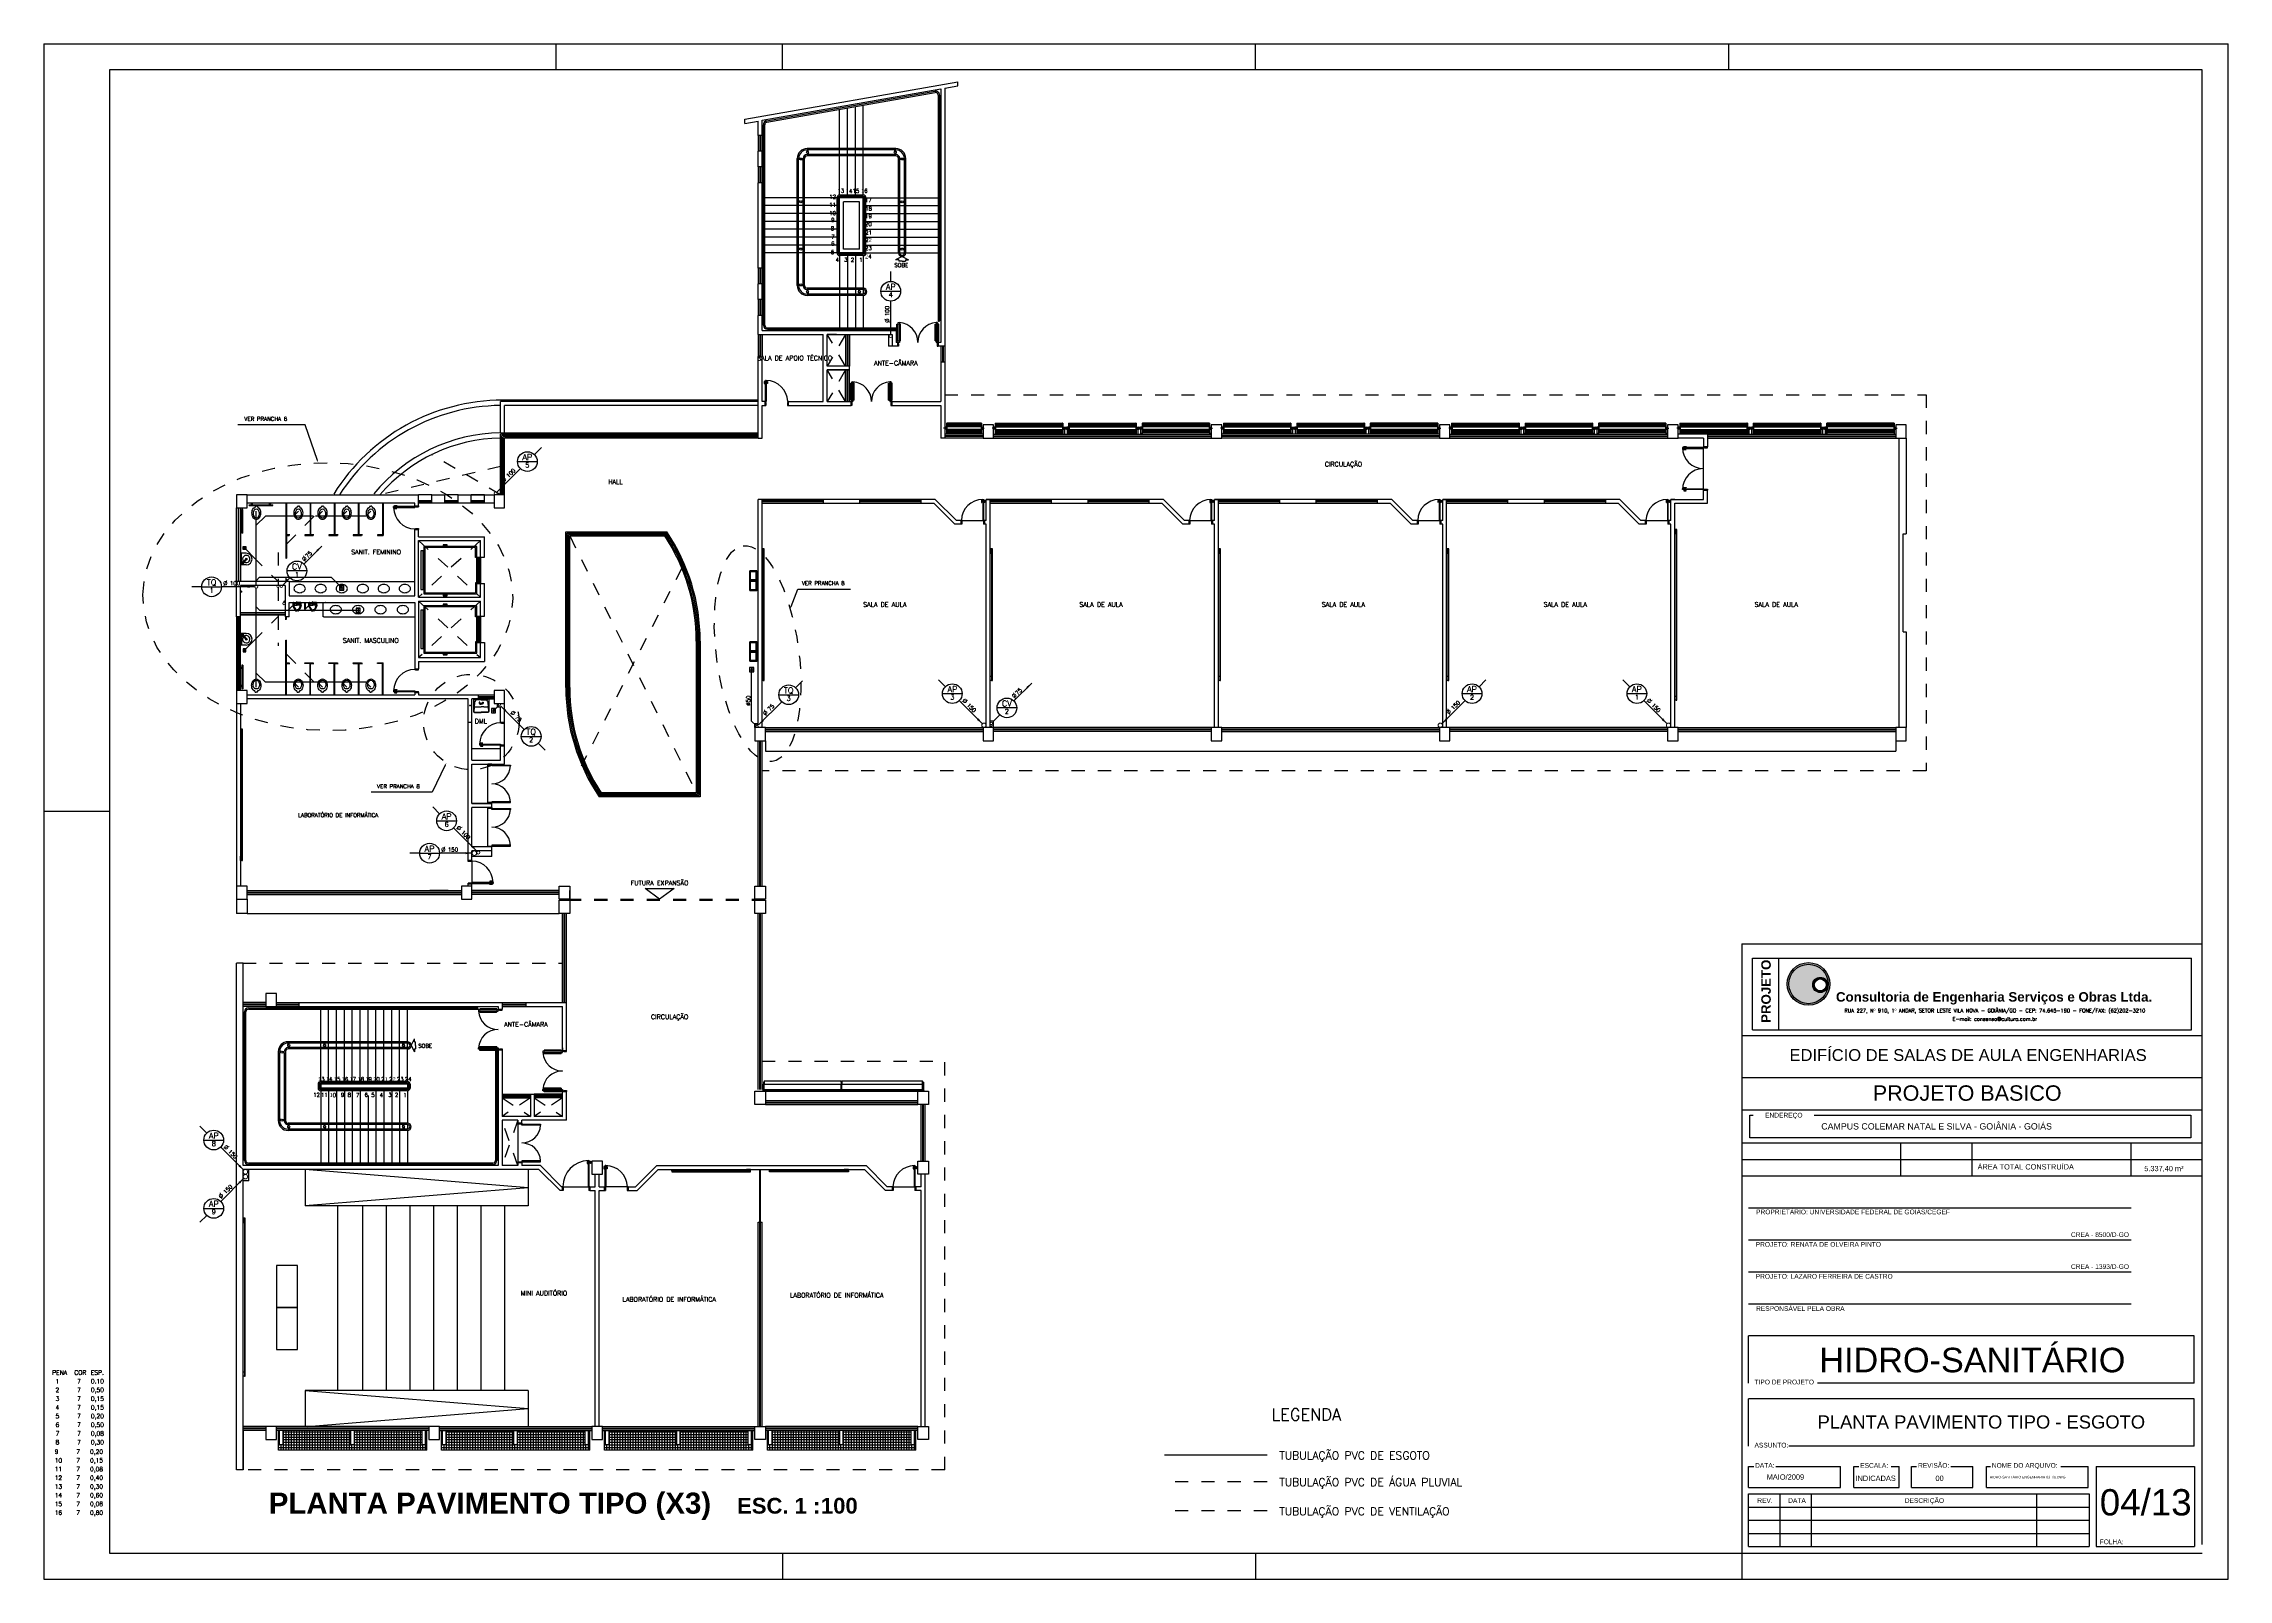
# Model space of a CAD drawing. Header units: millimetres. Extents: x -2485 to 3289, y -257 to 1952.
# Drawn here: x 16.62 to 33.24, y 30.07 to 41.75 of the extents above; entities that cross this region are included whole.
import ezdxf
from ezdxf.enums import TextEntityAlignment as Align

# ---------------------------------------------------------------- set-up
doc = ezdxf.new("R2010")
doc.units = ezdxf.units.MM
doc.header["$LTSCALE"] = 0.3
for name, pattern in [('CONTINUO', [0]), ('HID', [0.37, 0.07, -0.1, 0.03, -0.1, 0.07]), ('HIDDEN2', [0.1875, 0.125, -0.0625]), ('T-5CM', [0.1, 0.05, -0.05])]:
    doc.linetypes.add(name, pattern=pattern)
for name, color, linetype in [('AF', 4, 'Continuous'), ('AUX', 2, 'Continuous'), ('CAR_COLOR12', 20, 'Continuous'), ('CAR_TEXTO_01', 7, 'Continuous'), ('CAR_TEXTO_02', 2, 'Continuous'), ('CARIMBO', 4, 'Continuous'), ('ESGOTO', 2, 'Continuous'), ('IMPLANTAÇÃO ESGOTO', 2, 'Continuous'), ('PAREDE', 7, 'CONTINUO'), ('PILAR', 2, 'Continuous'), ('PLU', 6, 'HID'), ('PROJEÇÃO', 11, 'HIDDEN2'), ('SAN', 11, 'Continuous'), ('TEX', 11, 'Continuous'), ('TEXTO', 3, 'Continuous'), ('VENTILAÇÃO', 3, 'T-5CM')]:
    doc.layers.add(name, color=color, linetype=linetype)
doc.layers.add('prumada', color=9, linetype='Continuous', lineweight=15)
doc.styles.add('ARIAL', font='ARIAL.TTF', dxfattribs={"height": 0.12})
doc.styles.add('CAIXA', font='swiss.ttf')
doc.styles.add('ROMAND', font='romand')
doc.styles.add('ROMANS', font='romans.shx', dxfattribs={"height": 0.03})
doc.styles.add('SANSSERIFBOLD', font='sasb____.pfb')

# ---------------------------------------------------------------- blocks, each defined once
blk = doc.blocks.new('vs')
at = {"layer": 'SAN'}
for p, q in [((0.103, 0.04), (0.167, 0.061)), ((0.103, 0.04), (0.103, 0)), ((0.103, -0.04), (0.103, 0)), ((0.167, 0.061), (0.167, 0.096)), ((0.103, -0.04), (0.167, -0.061)), ((0.167, -0.096), (0.167, -0.061))]:
    blk.add_line(p, q, dxfattribs=at)
for centre, radius, start, end in [((0.314, -0.036), 0.198, 124.96441, 138.14022), ((0.338, -0.042), 0.216, 108.24024, 129.16988), ((0.38, 0), 0.152, 163.09329, 196.90671), ((0.351, -0.025), 0.136, 125.83489, 149.17492), ((0.367, -0.158), 0.336, 90.00329, 106.77659), ((0.373, -0.045), 0.165, 107.75536, 128.04926), ((0.395, -0.128), 0.251, 90, 106.65318), ((0.367, -0.102), 0.28, 71.60098, 89.98636), ((0.395, -0.051), 0.173, 69.91708, 89.9758), ((0.401, -0.065), 0.185, 54.16511, 73.34682), ((0.381, -0.094), 0.268, 55.03559, 73.84622), ((0.43, -0.025), 0.136, 30.82508, 54.16511), ((0.421, -0.036), 0.198, 30.64, 55.03559), ((0.477, 0), 0.0821, 327.43722, 32.56278), ((0.482, 0), 0.126, 0, 30.64), ((0.482, 0), 0.126, 329.36, 0), ((0.314, 0.036), 0.198, 221.85978, 235.03559), ((0.338, 0.042), 0.216, 230.83012, 251.75976), ((0.351, 0.025), 0.136, 210.82508, 234.16511), ((0.367, 0.158), 0.336, 253.22341, 269.99671), ((0.373, 0.045), 0.165, 231.95074, 252.24464), ((0.395, 0.128), 0.251, 253.34682, 270), ((0.367, 0.102), 0.28, 270.01364, 288.39902), ((0.395, 0.051), 0.173, 270.0242, 290.08292), ((0.401, 0.065), 0.185, 286.65318, 305.83489), ((0.381, 0.094), 0.268, 286.15378, 304.96441), ((0.43, 0.025), 0.136, 305.83489, 329.17492), ((0.421, 0.036), 0.198, 304.96441, 329.36)]:
    blk.add_arc(centre, radius, start, end, dxfattribs=at)
blk = doc.blocks.new('lv-eo')
at = {"layer": 'SAN'}
for centre, radius, start, end in [((0.42, 0), 0.3, 162.99901, 180), ((0.349, 0.022), 0.225, 143.56731, 162.99901), ((0.304, 0.055), 0.169, 119.29918, 143.56731), ((0.275, 0.106), 0.111, 90, 119.29918), ((0.275, 0.106), 0.111, 60.70082, 90), ((0.246, 0.055), 0.169, 36.43269, 60.70082), ((0.201, 0.022), 0.225, 17.00099, 36.43269), ((0.13, 0), 0.3, 360, 17.00099), ((0.42, 0), 0.3, 180, 197.00099), ((0.349, -0.022), 0.225, 197.00099, 216.43269), ((0.304, -0.055), 0.169, 216.43269, 240.70082), ((0.275, -0.106), 0.111, 240.70082, 270), ((0.275, -0.106), 0.111, 270, 299.29918), ((0.246, -0.055), 0.169, 299.29918, 323.56731), ((0.201, -0.022), 0.225, 323.56731, 342.99901), ((0.13, 0), 0.3, 342.99901, 0)]:
    blk.add_arc(centre, radius, start, end, dxfattribs=at)
blk = doc.blocks.new('mic-p')
at = {"layer": 'SAN'}
for p, q in [((0, 0.129), (0, 0)), ((0, -0.129), (0, 0)), ((0.1, 0.136), (0.1, 0)), ((0.1, -0.136), (0.1, 0)), ((0.12, 0.156), (0.135, 0.156)), ((0.183, 0.107), (0.256, 0.061)), ((0.198, 0.131), (0.27, 0.086)), ((0.28, 0.037), (0.28, 0)), ((0.28, -0.037), (0.28, 0)), ((0.32, 0.043), (0.32, 0)), ((0.32, -0.043), (0.32, 0)), ((0.12, -0.156), (0.135, -0.156)), ((0.183, -0.107), (0.256, -0.061)), ((0.198, -0.131), (0.27, -0.086))]:
    blk.add_line(p, q, dxfattribs=at)
blk.add_circle((0.07, 0), 0.0075, dxfattribs=at)
for centre, radius, start, end in [((0.015, 0.129), 0.015, 114.59593, 180), ((0.092, -0.039), 0.2, 58.14004, 114.59593), ((0.12, 0.136), 0.02, 90, 180), ((0.105, 0.127), 0.005, 85.52637, 180), ((0.092, -0.039), 0.172, 58.14004, 85.52637), ((0.007, -0.339), 0.472, 55.53105, 58.14004), ((0.007, -0.339), 0.5, 52.02117, 58.14004), ((0.265, 0.037), 0.015, 0, 55.53105), ((0.305, 0.043), 0.015, 0, 52.02117), ((0.015, -0.129), 0.015, 180, 245.40407), ((0.092, 0.039), 0.2, 245.40407, 301.85996), ((0.105, -0.127), 0.005, 180, 274.47363), ((0.12, -0.136), 0.02, 180, 270), ((0.092, 0.039), 0.172, 274.47363, 301.85996), ((0.007, 0.339), 0.472, 301.85996, 304.46895), ((0.007, 0.339), 0.5, 301.85996, 307.97883), ((0.265, -0.037), 0.015, 304.46895, 0), ((0.305, -0.043), 0.015, 307.97883, 0)]:
    blk.add_arc(centre, radius, start, end, dxfattribs=at)
blk = doc.blocks.new('tq-celite-22l')
at = {"layer": 'SAN'}
for p in [(0.305, 0.096), (0.305, -0.096)]:
    blk.add_line(p, (0.305, 0), dxfattribs=at)
for points in [[(0, 0), (0, 0.29, -0.414214), (0.005, 0.295), (0.475, 0.295, -0.394624), (0.515, 0.258, -0.016837), (0.52, 0.096), (0.52, 0)], [(0, 0), (0, -0.29, 0.414214), (0.005, -0.295), (0.475, -0.295, 0.394624), (0.515, -0.258, 0.016837), (0.52, -0.096), (0.52, 0)], [(0.032, 0), (0.032, 0.143, -0.394924), (0.135, 0.253), (0.479, 0.276, -0.40821), (0.5, 0.257, -0.016916), (0.505, 0.096), (0.505, 0)], [(0.032, 0), (0.032, -0.143, 0.394924), (0.135, -0.253), (0.479, -0.276, 0.40821), (0.5, -0.257, 0.016916), (0.505, -0.096), (0.505, 0)], [(0.18, 0), (0.18, 0.02, 0.414214), (0.145, 0.055), (0.12, 0.055), (0.12, 0.075), (0.145, 0.075, -0.414214), (0.2, 0.02), (0.2, 0)], [(0.18, 0), (0.18, -0.02, -0.414214), (0.145, -0.055), (0.12, -0.055), (0.12, -0.075), (0.145, -0.075, 0.414214), (0.2, -0.02), (0.2, 0)]]:
    blk.add_lwpolyline(points, format="xyb", dxfattribs=at)
for centre, radius, start, end in [((0.28, 0.243), 0.02, 3.98513, 92.69969), ((-1.874, 0.096), 2.179, 359.9963, 3.89532), ((0.28, -0.243), 0.02, 267.30031, 356.01487), ((-1.874, -0.096), 2.179, 356.10468, 0.0037)]:
    blk.add_arc(centre, radius, start, end, dxfattribs=at)
blk = doc.blocks.new('N315')
at = {"layer": 'TEX', "color": 11}
blk.add_line((0.011, -0.011), (0.188, -0.188), dxfattribs=at)
at = {"layer": 'TEX', "color": 5, "linetype": 'Continuous'}
blk.add_line((0.166, -0.241), (0.316, -0.241), dxfattribs=at)
at = {"layer": 'TEX'}
blk.add_line((0.294, -0.294), (0.347, -0.347), dxfattribs=at)
at = {"layer": 'TEX', "color": 5, "linetype": 'Continuous'}
blk.add_circle((0.241, -0.241), 0.075, dxfattribs=at)
at = {"layer": 'TEX', "color": 11}
blk.add_solid([(0.041, -0.053), (0.053, -0.041), (0.011, -0.011)], dxfattribs=at)
at = {"layer": 'TEX', "color": 5, "style": 'ROMANS'}
blk.add_text('%%c', height=0.04, rotation=315, dxfattribs=at).set_placement((0.077, -0.065))
at = {"layer": 'TEX', "color": 5, "linetype": 'Continuous', "style": 'ROMANS'}
blk.add_attdef('N', (0.115, -0.098), '', height=0.03, rotation=315, dxfattribs=at)
at = {"layer": 'TEX', "color": 9, "linetype": 'Continuous', "style": 'ROMANS'}
for tag, height, p in [('N', 0.036, (0.241, -0.285)), ('L', 0.045, (0.241, -0.229))]:
    blk.add_attdef(tag, text='', height=height, dxfattribs=at).set_placement(p, align=Align.CENTER)
blk = doc.blocks.new('PN')
at = {"layer": 'TEX', "color": 3, "linetype": 'Continuous', "style": 'SANSSERIFBOLD'}
blk.add_text('ESC. 1 :', height=0.06, dxfattribs=at).set_placement((-0.078, 0.0123), align=Align.CENTER)
at = {"layer": 'TEX', "color": 9, "style": 'SANSSERIFBOLD'}
blk.add_attdef('NOME', text='', height=0.08, dxfattribs=at).set_placement((-0.3353, 0.0123), align=Align.RIGHT)
at = {"layer": 'TEX', "color": 3, "style": 'SANSSERIFBOLD'}
blk.add_attdef('ESCALA', (0.0825, 0.0123), '', height=0.06, dxfattribs=at)
blk = doc.blocks.new('n135')
at = {"layer": 'TEX'}
blk.add_line((-0.294, 0.294), (-0.347, 0.347), dxfattribs=at)
at = {"layer": 'TEX', "color": 5, "linetype": 'Continuous'}
blk.add_line((-0.316, 0.241), (-0.166, 0.241), dxfattribs=at)
at = {"layer": 'TEX', "color": 11}
blk.add_line((-0.011, 0.011), (-0.188, 0.188), dxfattribs=at)
blk.add_line((-0.011, 0.011), (-0.188, 0.188), dxfattribs=at)
at = {"layer": 'TEX', "color": 5, "linetype": 'Continuous'}
blk.add_circle((-0.241, 0.241), 0.075, dxfattribs=at)
blk.add_circle((-0.241, 0.241), 0.075, dxfattribs=at)
at = {"layer": 'TEX', "color": 11}
blk.add_solid([(-0.053, 0.041), (-0.041, 0.053), (-0.011, 0.011)], dxfattribs=at)
blk.add_solid([(-0.053, 0.041), (-0.041, 0.053), (-0.011, 0.011)], dxfattribs=at)
at = {"layer": 'TEX', "color": 5, "style": 'ROMANS'}
blk.add_text('%%c', height=0.04, rotation=315, dxfattribs=at).set_placement((-0.172, 0.184))
at = {"layer": 'TEX', "color": 9, "linetype": 'Continuous', "style": 'ROMANS'}
for tag, height, p in [('N', 0.036, (-0.241, 0.196)), ('L', 0.045, (-0.241, 0.252))]:
    blk.add_attdef(tag, text='', height=height, dxfattribs=at).set_placement(p, align=Align.CENTER)
at = {"layer": 'TEX', "color": 5, "linetype": 'Continuous', "style": 'ROMANS'}
blk.add_attdef('N', (-0.133, 0.15), '', height=0.03, rotation=315, dxfattribs=at)
blk = doc.blocks.new('n45')
at = {"layer": 'TEX'}
blk.add_line((0.294, 0.294), (0.347, 0.347), dxfattribs=at)
at = {"layer": 'TEX', "color": 11}
blk.add_line((0.011, 0.011), (0.188, 0.188), dxfattribs=at)
at = {"layer": 'TEX', "color": 5, "linetype": 'Continuous'}
blk.add_line((0.166, 0.241), (0.316, 0.241), dxfattribs=at)
blk.add_circle((0.241, 0.241), 0.075, dxfattribs=at)
at = {"layer": 'TEX', "color": 11}
blk.add_solid([(0.053, 0.041), (0.041, 0.053), (0.011, 0.011)], dxfattribs=at)
at = {"layer": 'TEX', "color": 5, "style": 'ROMANS'}
blk.add_text('%%c', height=0.04, rotation=45, dxfattribs=at).set_placement((0.065, 0.077))
at = {"layer": 'TEX', "color": 9, "linetype": 'Continuous', "style": 'ROMANS'}
for tag, height, p in [('N', 0.036, (0.241, 0.196)), ('L', 0.045, (0.241, 0.252))]:
    blk.add_attdef(tag, text='', height=height, dxfattribs=at).set_placement(p, align=Align.CENTER)
at = {"layer": 'TEX', "color": 5, "linetype": 'Continuous', "style": 'ROMANS'}
blk.add_attdef('N', (0.098, 0.115), '', height=0.03, rotation=45, dxfattribs=at)
blk = doc.blocks.new('N90')
at = {"layer": 'TEX', "color": 5, "linetype": 'Continuous'}
blk.add_line((-0.075, 0.34), (0.075, 0.34), dxfattribs=at)
at = {"layer": 'TEX'}
blk.add_line((0, 0.415), (0, 0.491), dxfattribs=at)
at = {"layer": 'TEX', "color": 11}
blk.add_line((0, 0.016), (0, 0.265), dxfattribs=at)
at = {"layer": 'TEX', "color": 5, "linetype": 'Continuous'}
blk.add_circle((0, 0.34), 0.075, dxfattribs=at)
at = {"layer": 'TEX', "color": 11}
blk.add_solid([(0.008, 0.066), (-0.008, 0.066), (0, 0.016)], dxfattribs=at)
at = {"layer": 'TEX', "color": 5, "style": 'ROMANS'}
blk.add_text('%%c', height=0.04, rotation=90, dxfattribs=at).set_placement((-0.008, 0.1))
at = {"layer": 'TEX', "color": 9, "linetype": 'Continuous', "style": 'ROMANS'}
for tag, height, p in [('L', 0.045, (0, 0.351)), ('N', 0.036, (0, 0.295))]:
    blk.add_attdef(tag, text='', height=height, dxfattribs=at).set_placement(p, align=Align.CENTER)
at = {"layer": 'TEX', "color": 5, "linetype": 'Continuous', "style": 'ROMANS'}
blk.add_attdef('N', (-0.012, 0.151), '', height=0.03, rotation=90, dxfattribs=at)
blk = doc.blocks.new('n225')
at = {"layer": 'TEX', "color": 11}
blk.add_line((-0.011, -0.011), (-0.188, -0.188), dxfattribs=at)
blk.add_line((-0.011, -0.011), (-0.188, -0.188), dxfattribs=at)
at = {"layer": 'TEX'}
blk.add_line((-0.294, -0.294), (-0.347, -0.347), dxfattribs=at)
at = {"layer": 'TEX', "color": 5, "linetype": 'Continuous'}
blk.add_line((-0.316, -0.241), (-0.166, -0.241), dxfattribs=at)
blk.add_circle((-0.241, -0.241), 0.075, dxfattribs=at)
blk.add_circle((-0.241, -0.241), 0.075, dxfattribs=at)
at = {"layer": 'TEX', "color": 11}
blk.add_solid([(-0.041, -0.053), (-0.053, -0.041), (-0.011, -0.011)], dxfattribs=at)
blk.add_solid([(-0.041, -0.053), (-0.053, -0.041), (-0.011, -0.011)], dxfattribs=at)
at = {"layer": 'TEX', "color": 5, "style": 'ROMANS'}
blk.add_text('%%c', height=0.04, rotation=45, dxfattribs=at).set_placement((-0.184, -0.172))
at = {"layer": 'TEX', "color": 5, "linetype": 'Continuous', "style": 'ROMANS'}
blk.add_attdef('N', (-0.15, -0.133), '', height=0.03, rotation=45, dxfattribs=at)
at = {"layer": 'TEX', "color": 9, "linetype": 'Continuous', "style": 'ROMANS'}
for tag, height, p in [('N', 0.036, (-0.241, -0.285)), ('L', 0.045, (-0.241, -0.229))]:
    blk.add_attdef(tag, text='', height=height, dxfattribs=at).set_placement(p, align=Align.CENTER)
blk = doc.blocks.new('CS150')
at = {"layer": 'SAN'}
for p, q in [((-0.075, 0), (0.075, 0)), ((0, 0.075), (0, -0.075))]:
    blk.add_line(p, q, dxfattribs=at)
for points in [[(-0.08, 0.08), (-0.08, -0.08), (0.08, -0.08), (0.08, 0.08)], [(-0.075, 0.075), (-0.075, -0.075), (0.075, -0.075), (0.075, 0.075)]]:
    blk.add_lwpolyline(points, close=True, dxfattribs=at)
blk = doc.blocks.new('CS100')
at = {"layer": 'SAN'}
for p, q in [((-0.05, 0), (0.05, 0)), ((0, -0.05), (0, 0.05))]:
    blk.add_line(p, q, dxfattribs=at)
for points in [[(-0.055, 0.055), (-0.055, -0.055), (0.055, -0.055), (0.055, 0.055)], [(-0.05, 0.05), (-0.05, -0.05), (0.05, -0.05), (0.05, 0.05)]]:
    blk.add_lwpolyline(points, close=True, dxfattribs=at)
blk = doc.blocks.new('V45')
at = {"layer": 'TEX', "color": 11}
for p, q in [((0.171, 0.171), (0.307, 0.307)), ((0.011, 0.011), (0.065, 0.065))]:
    blk.add_line(p, q, dxfattribs=at)
at = {"layer": 'TEX', "color": 5, "linetype": 'Continuous'}
blk.add_line((0.193, 0.118), (0.043, 0.118), dxfattribs=at)
blk.add_circle((0.118, 0.118), 0.075, dxfattribs=at)
at = {"layer": 'TEX', "color": 11}
blk.add_solid([(0.266, 0.277), (0.277, 0.266), (0.307, 0.307)], dxfattribs=at)
at = {"layer": 'TEX', "color": 5, "style": 'ROMANS'}
blk.add_text('%%c', height=0.04, rotation=45, dxfattribs=at).set_placement((0.176, 0.185))
at = {"layer": 'TEX', "color": 9, "linetype": 'Continuous', "style": 'ROMANS'}
for tag, height, p in [('L', 0.045, (0.118, 0.129)), ('N', 0.036, (0.118, 0.073))]:
    blk.add_attdef(tag, text='', height=height, dxfattribs=at).set_placement(p, align=Align.CENTER)
at = {"layer": 'TEX', "color": 5, "linetype": 'Continuous', "style": 'ROMANS'}
blk.add_attdef('N', (0.2, 0.215), '', height=0.03, rotation=45, dxfattribs=at)
blk = doc.blocks.new('50')
at = {"layer": 'TEX', "color": 9, "style": 'ROMANS'}
blk.add_text('%%c50', height=0.03, dxfattribs=at).set_placement((0, 0))
blk = doc.blocks.new('N180')
at = {"layer": 'TEX'}
blk.add_line((-0.415, 0), (-0.491, 0), dxfattribs=at)
at = {"layer": 'TEX', "color": 5, "linetype": 'Continuous'}
blk.add_line((-0.415, 0), (-0.265, 0), dxfattribs=at)
at = {"layer": 'TEX', "color": 11}
blk.add_line((-0.016, 0), (-0.265, 0), dxfattribs=at)
blk.add_line((-0.016, 0), (-0.265, 0), dxfattribs=at)
at = {"layer": 'TEX', "color": 5, "linetype": 'Continuous'}
blk.add_circle((-0.34, 0), 0.075, dxfattribs=at)
blk.add_circle((-0.34, 0), 0.075, dxfattribs=at)
at = {"layer": 'TEX', "color": 11}
blk.add_solid([(-0.066, -0.008), (-0.066, 0.008), (-0.016, 0)], dxfattribs=at)
blk.add_solid([(-0.066, -0.008), (-0.066, 0.008), (-0.016, 0)], dxfattribs=at)
at = {"layer": 'TEX', "color": 5, "style": 'ROMANS'}
blk.add_text('%%c', height=0.04, dxfattribs=at).set_placement((-0.252, 0.008))
at = {"layer": 'TEX', "color": 9, "linetype": 'Continuous', "style": 'ROMANS'}
for tag, height, p in [('L', 0.045, (-0.34, 0.011)), ('N', 0.036, (-0.34, -0.045))]:
    blk.add_attdef(tag, text='', height=height, dxfattribs=at).set_placement(p, align=Align.CENTER)
at = {"layer": 'TEX', "color": 5, "linetype": 'Continuous', "style": 'ROMANS'}
blk.add_attdef('N', (-0.201, 0.012), '', height=0.03, dxfattribs=at)
blk = doc.blocks.new('SENT')
at = {"layer": 'TEX', "color": 5}
blk.add_lwpolyline([(-0.082, -0.111), (-0.082, 0.111), (0, 0)], close=True, dxfattribs=at)

msp = doc.modelspace()

# ---------------------------------------------------------------- hatches: boundary and pattern name
at = {"layer": 'CAR_COLOR12'}
h = msp.add_hatch(color=256, dxfattribs=at)
h.paths.add_polyline_path([(29.896466, 34.594198, 1), (30.196149, 34.594198, 1)])
h.paths.add_polyline_path([(30.193994, 34.586706, 1), (30.078144, 34.586706, 1)], flags=16)
h = msp.add_hatch(color=256, dxfattribs=at)
h.paths.add_polyline_path([(29.896466, 34.594198, 1), (30.196149, 34.594198, 1)])
h.paths.add_polyline_path([(30.193994, 34.586706, 1), (30.078144, 34.586706, 1)], flags=16)
at = {"layer": 'CAR_TEXTO_01'}
h = msp.add_hatch(color=256, dxfattribs=at)
h.paths.add_polyline_path([(30.208428, 34.594198, 1.000000744), (29.884187, 34.594198, 1.000000744)])
h.paths.add_polyline_path([(30.196149, 34.594198, 1), (29.896466, 34.594198, 1)], flags=16)
h = msp.add_hatch(color=256, dxfattribs=at)
h.paths.add_polyline_path([(30.208428, 34.594198, 1.000000744), (29.884187, 34.594198, 1.000000744)])
h.paths.add_polyline_path([(30.196149, 34.594198, 1), (29.896466, 34.594198, 1)], flags=16)
h = msp.add_hatch(color=256, dxfattribs=at)
h.paths.add_polyline_path([(30.193994, 34.586706, 1), (30.078144, 34.586706, 1)])
h.paths.add_polyline_path([(30.181715, 34.586706, -1), (30.090423, 34.586706, -1)], flags=16)
h = msp.add_hatch(color=256, dxfattribs=at)
h.paths.add_polyline_path([(30.193994, 34.586706, 1), (30.078144, 34.586706, 1)])
h.paths.add_polyline_path([(30.181715, 34.586706, -1), (30.090423, 34.586706, -1)], flags=16)

# ---------------------------------------------------------------- linework, layer by layer
at = {"color": 4, "linetype": 'Continuous'}
for p, q in [((16.62, 41.746047), (33.24, 41.746047)), ((16.62, 41.746047), (16.62, 30.066047)), ((33.24, 30.066047), (33.24, 41.746047)), ((16.62, 30.066047), (33.24, 30.066047))]:
    msp.add_line(p, q, dxfattribs=at)
at = {"color": 5, "linetype": 'Continuous'}
for p, q in [((20.52, 41.546047), (20.52, 41.746047)), ((22.24, 41.546047), (22.24, 41.746047)), ((25.84, 41.546047), (25.84, 41.746047)), ((29.44, 41.546047), (29.44, 41.746047)), ((17.12, 35.906047), (16.62, 35.906047)), ((22.24, 30.266047), (22.24, 30.066047)), ((25.84, 30.266047), (25.84, 30.066047))]:
    msp.add_line(p, q, dxfattribs=at)
at = {"color": 12, "linetype": 'Continuous'}
for p, q in [((33.04, 41.546047), (17.12, 41.546047)), ((17.12, 41.546047), (17.12, 30.266047)), ((33.04, 30.330294), (33.04, 41.546047)), ((17.12, 30.266047), (33.04, 30.266047))]:
    msp.add_line(p, q, dxfattribs=at)
at = {"layer": 'AUX', "color": 12, "linetype": 'Continuous'}
msp.add_line((29.53998, 30.266047), (33.04, 30.266047), dxfattribs=at)
at = {"layer": 'CAR_TEXTO_01'}
for p, q in [((29.54, 34.898713), (29.54, 30.266047)), ((29.54, 34.898713), (33.04, 34.898713)), ((29.62, 34.244398), (29.62, 34.791633)), ((29.62, 34.244398), (29.62, 34.791633)), ((29.62, 34.791633), (32.96, 34.791633)), ((29.62, 34.791633), (32.96, 34.791633)), ((29.82, 34.244398), (29.82, 34.791633)), ((29.82, 34.244398), (29.82, 34.791633)), ((32.96, 34.244398), (32.96, 34.791633)), ((32.96, 34.244398), (32.96, 34.791633)), ((29.62, 34.244398), (32.96, 34.244398)), ((29.62, 34.244398), (32.96, 34.244398)), ((29.54, 34.201322), (33.04, 34.201322)), ((29.54, 33.883047), (33.04, 33.883047)), ((29.54, 33.63701), (33.04, 33.63701)), ((29.54, 33.385402), (33.04, 33.385402)), ((29.54, 33.259742), (33.04, 33.259742)), ((30.747389, 33.385402), (30.747389, 33.134082)), ((31.29, 33.385402), (31.29, 33.134082)), ((32.497389, 33.385402), (32.497389, 33.134082)), ((29.54, 33.134082), (33.04, 33.134082)), ((29.59, 32.890993), (32.50191, 32.890993)), ((29.590005, 32.647905), (32.501915, 32.647905)), ((29.59, 32.404816), (32.50191, 32.404816)), ((29.59, 32.161727), (32.50191, 32.161727)), ((29.59, 31.558639), (29.59, 31.918639)), ((32.981283, 31.918639), (29.59, 31.918639)), ((32.981283, 31.558639), (32.981283, 31.918639)), ((29.59, 31.078465), (29.59, 31.438465)), ((32.981283, 31.438465), (29.59, 31.438465)), ((32.981283, 31.558639), (30.115351, 31.558639)), ((32.981283, 31.078465), (32.981283, 31.438465)), ((29.59, 30.765043), (29.59, 30.925043)), ((29.59, 30.925043), (29.631301, 30.925043)), ((29.797823, 30.925043), (30.29, 30.925043)), ((32.981283, 31.078465), (29.896789, 31.078465)), ((30.29, 30.765043), (30.29, 30.925043)), ((30.39, 30.925043), (30.428205, 30.925043)), ((30.39, 30.765043), (30.39, 30.925043)), ((30.674089, 30.925043), (30.735384, 30.925043)), ((30.735384, 30.765043), (30.735384, 30.925043)), ((30.829565, 30.925043), (30.868546, 30.925043)), ((30.829565, 30.765043), (30.829565, 30.925043)), ((31.129009, 30.925043), (31.296402, 30.925043)), ((31.296402, 30.765043), (31.296402, 30.925043)), ((31.399805, 30.925043), (31.430685, 30.925043)), ((31.399805, 30.765043), (31.399805, 30.925043)), ((31.966365, 30.925043), (32.174708, 30.925043)), ((32.174708, 30.765043), (32.174708, 30.925043)), ((32.233906, 30.925043), (32.983379, 30.925043)), ((32.233906, 30.925043), (32.233906, 30.315043)), ((32.983379, 30.925043), (32.983379, 30.315043)), ((29.59, 30.765043), (30.29, 30.765043)), ((30.39, 30.765043), (30.735384, 30.765043)), ((30.829565, 30.765043), (31.296402, 30.765043)), ((31.399805, 30.765043), (32.174708, 30.765043)), ((29.59, 30.715043), (32.180526, 30.715043)), ((29.59, 30.315043), (29.59, 30.715043)), ((29.59, 30.615043), (32.180526, 30.615043)), ((29.83, 30.315043), (29.83, 30.715043)), ((30.07, 30.315043), (30.07, 30.715043)), ((31.780526, 30.715043), (31.780526, 30.315043)), ((32.180526, 30.715043), (32.180526, 30.315043)), ((29.59, 30.515043), (32.180526, 30.515043)), ((29.59, 30.415043), (32.180526, 30.415043)), ((29.53998, 30.266047), (29.53998, 30.066047)), ((29.59, 30.315043), (32.180526, 30.315043)), ((32.233906, 30.315043), (32.983379, 30.315043))]:
    msp.add_line(p, q, dxfattribs=at)
msp.add_lwpolyline([(30.088722, 33.597548), (32.954689, 33.597548), (32.954689, 33.424864), (29.600959, 33.424864), (29.600959, 33.597548), (29.625501, 33.597548)], dxfattribs=at)
for centre, radius in [((30.046307, 34.594198), 0.16212), ((30.046307, 34.594198), 0.16212), ((30.046307, 34.594198), 0.149841), ((30.046307, 34.594198), 0.149841), ((30.136069, 34.586706), 0.057925), ((30.136069, 34.586706), 0.057925), ((30.136069, 34.586706), 0.057925), ((30.136069, 34.586706), 0.057925), ((30.136069, 34.586706), 0.045646), ((30.136069, 34.586706), 0.045646)]:
    msp.add_circle(centre, radius, dxfattribs=at)
at = {"layer": 'ESGOTO'}
msp.add_line((25.927083, 31.011084), (25.14715, 31.011084), dxfattribs=at)
at = {"layer": 'IMPLANTAÇÃO ESGOTO'}
for p, q in [((18.237365, 37.626301), (18.237365, 38.190301)), ((18.306205, 38.1524), (18.237365, 38.083561)), ((18.670045, 38.1524), (18.306205, 38.1524)), ((18.557365, 38.190301), (18.519464, 38.1524)), ((19.071464, 38.1524), (18.687324, 38.1524)), ((18.741365, 38.190301), (18.703464, 38.1524)), ((18.925365, 38.190301), (18.887464, 38.1524)), ((19.109365, 38.190301), (19.071464, 38.1524)), ((18.147365, 37.910301), (18.237365, 37.820301)), ((18.237365, 37.661755), (18.262911, 37.687301)), ((18.237365, 36.852301), (18.237365, 37.603661)), ((18.262911, 37.687301), (18.806234, 37.687301)), ((18.887234, 37.606301), (18.806234, 37.687301)), ((18.237365, 37.461847), (18.262911, 37.436301)), ((18.262911, 37.436301), (19.012365, 37.436301)), ((18.480424, 37.436301), (18.547234, 37.503111)), ((18.600424, 37.436301), (18.667234, 37.503111)), ((18.147365, 37.132301), (18.237365, 37.222301)), ((18.306205, 36.890202), (18.237365, 36.959042)), ((22.005365, 36.594301), (22.005365, 36.984301)), ((18.670045, 36.890202), (18.306205, 36.890202)), ((18.557365, 36.852301), (18.519464, 36.890202)), ((19.071464, 36.890202), (18.670045, 36.890202)), ((18.741365, 36.852301), (18.703464, 36.890202)), ((18.925365, 36.852301), (18.887464, 36.890202)), ((19.109365, 36.852301), (19.071464, 36.890202)), ((20.041603, 36.672539), (20.08153, 36.712466)), ((22.040431, 36.559235), (22.005365, 36.594301))]:
    msp.add_line(p, q, dxfattribs=at)
at = {"layer": 'PAREDE'}
for p, q in [((21.955365, 41.170784), (23.575365, 41.456433)), ((22.085365, 41.163243), (23.445365, 41.403048)), ((22.120156, 41.159224), (23.400156, 41.384922)), ((23.445365, 41.403048), (23.445365, 39.474301)), ((23.475365, 41.408338), (23.575365, 41.42597)), ((23.475365, 41.408338), (23.475365, 39.444301)), ((23.575365, 41.42597), (23.575365, 41.456433)), ((22.121892, 41.149375), (23.401892, 41.375074)), ((22.675365, 41.237726), (22.675365, 41.24788)), ((22.675365, 40.948134), (22.675365, 41.246968)), ((22.735365, 41.248306), (22.735365, 41.25846)), ((22.735365, 40.948134), (22.735365, 41.257547)), ((22.795365, 41.258885), (22.795365, 41.269039)), ((22.795365, 40.948134), (22.795365, 41.268127)), ((22.855365, 41.269465), (22.855365, 41.279619)), ((22.855365, 40.948134), (22.855365, 41.278707)), ((23.425365, 41.355378), (23.425365, 39.639105)), ((23.435365, 41.355378), (23.435365, 39.639105)), ((21.955365, 41.140321), (21.955365, 41.170784)), ((21.955365, 41.140321), (22.055365, 41.157953)), ((22.055365, 41.048772), (22.055365, 41.157953)), ((22.085365, 41.048772), (22.085365, 41.163243)), ((22.095365, 39.604301), (22.095365, 41.129679)), ((22.105365, 39.604301), (22.105365, 41.129679)), ((22.085365, 41.048772), (22.055365, 41.048772)), ((22.055365, 41.048772), (22.055365, 40.928772)), ((22.055365, 40.808772), (22.055365, 40.928772)), ((22.085365, 40.928772), (22.055365, 40.928772)), ((22.067365, 41.048772), (22.067365, 40.928772)), ((22.073365, 41.048772), (22.073365, 40.928772)), ((22.085365, 41.048772), (22.085365, 40.928772)), ((22.085365, 40.808772), (22.085365, 40.928772)), ((23.102865, 40.948134), (22.427865, 40.948134)), ((23.102865, 40.938134), (22.427865, 40.938134)), ((22.427865, 40.926979), (22.427865, 40.938134)), ((22.427865, 40.91429), (22.427865, 40.903134)), ((23.102865, 40.903134), (22.427865, 40.903134)), ((23.102865, 40.893134), (22.427865, 40.893134)), ((22.435865, 40.926979), (22.435865, 40.938134)), ((22.435865, 40.91429), (22.435865, 40.903134)), ((22.675365, 40.903134), (22.675365, 40.938134)), ((22.675365, 40.594301), (22.675365, 40.893134)), ((22.735365, 40.903134), (22.735365, 40.938134)), ((22.735365, 40.594301), (22.735365, 40.893134)), ((22.795365, 40.903134), (22.795365, 40.938134)), ((22.795365, 40.594301), (22.795365, 40.893134)), ((22.855365, 40.903134), (22.855365, 40.938134)), ((22.855365, 40.594301), (22.855365, 40.893134)), ((23.094865, 40.926979), (23.094865, 40.938134)), ((23.094865, 40.91429), (23.094865, 40.903134)), ((23.102865, 40.926979), (23.102865, 40.938134)), ((23.102865, 40.91429), (23.102865, 40.903134)), ((22.085365, 40.808772), (22.055365, 40.808772)), ((22.055365, 40.808772), (22.055365, 40.688772)), ((22.067365, 40.808772), (22.067365, 40.688772)), ((22.073365, 40.808772), (22.073365, 40.688772)), ((22.085365, 40.808772), (22.085365, 40.688772)), ((22.352865, 39.906801), (22.352865, 40.873134)), ((22.374021, 40.873134), (22.362865, 40.873134)), ((22.362865, 39.906801), (22.362865, 40.873134)), ((22.374021, 40.865134), (22.362865, 40.865134)), ((22.386709, 40.873134), (22.397865, 40.873134)), ((22.386709, 40.865134), (22.397865, 40.865134)), ((22.397865, 39.906801), (22.397865, 40.873134)), ((22.407865, 39.906801), (22.407865, 40.873134)), ((23.122865, 40.154301), (23.122865, 40.873134)), ((23.132865, 40.154301), (23.132865, 40.873134)), ((23.144021, 40.873134), (23.132865, 40.873134)), ((23.144021, 40.865134), (23.132865, 40.865134)), ((23.156709, 40.873134), (23.167865, 40.873134)), ((23.156709, 40.865134), (23.167865, 40.865134)), ((23.167865, 40.154301), (23.167865, 40.873134)), ((23.177865, 40.154301), (23.177865, 40.873134)), ((22.055365, 40.039301), (22.055365, 40.688772)), ((22.085365, 40.688772), (22.055365, 40.688772)), ((22.085365, 40.039301), (22.085365, 40.688772)), ((22.095365, 40.574301), (22.085365, 40.574301)), ((22.352865, 40.574301), (22.105365, 40.574301)), ((22.375365, 40.574301), (22.362865, 40.574301)), ((22.375365, 40.574301), (22.362865, 40.574301)), ((22.397865, 40.574301), (22.362865, 40.574301)), ((22.397865, 40.574301), (22.385365, 40.574301)), ((22.397865, 40.574301), (22.385365, 40.574301)), ((22.655365, 40.574301), (22.407865, 40.574301)), ((22.655365, 40.154301), (22.655365, 40.574301)), ((22.665365, 40.154301), (22.665365, 40.574301)), ((22.675365, 40.574301), (22.665365, 40.574301)), ((22.675365, 40.574301), (22.665365, 40.574301)), ((22.855365, 40.594301), (22.675365, 40.594301)), ((22.855365, 40.584301), (22.675365, 40.584301)), ((22.675365, 40.574301), (22.675365, 40.584301)), ((22.855365, 40.574301), (22.675365, 40.574301)), ((22.675365, 40.154301), (22.675365, 40.574301)), ((22.735365, 40.574301), (22.735365, 40.584301)), ((22.795365, 40.574301), (22.795365, 40.584301)), ((22.855365, 40.574301), (22.855365, 40.584301)), ((22.855365, 40.574301), (22.865365, 40.574301)), ((22.855365, 40.574301), (22.865365, 40.574301)), ((22.855365, 40.154301), (22.855365, 40.574301)), ((22.865365, 40.154301), (22.865365, 40.574301)), ((22.875365, 40.154301), (22.875365, 40.574301)), ((22.875365, 40.574301), (23.145365, 40.574301)), ((23.132865, 40.574301), (23.167865, 40.574301)), ((23.155365, 40.574301), (23.425365, 40.574301)), ((23.435365, 40.574301), (23.445365, 40.574301)), ((22.095365, 40.514301), (22.085365, 40.514301)), ((22.095365, 40.454301), (22.085365, 40.454301)), ((22.095365, 40.394301), (22.085365, 40.394301)), ((22.352865, 40.514301), (22.105365, 40.514301)), ((22.352865, 40.454301), (22.105365, 40.454301)), ((22.352865, 40.394301), (22.105365, 40.394301)), ((22.374021, 40.548301), (22.362865, 40.548301)), ((22.374021, 40.540301), (22.362865, 40.540301)), ((22.375365, 40.514301), (22.362865, 40.514301)), ((22.375365, 40.514301), (22.362865, 40.514301)), ((22.397865, 40.514301), (22.362865, 40.514301)), ((22.375365, 40.454301), (22.362865, 40.454301)), ((22.375365, 40.454301), (22.362865, 40.454301)), ((22.397865, 40.454301), (22.362865, 40.454301)), ((22.375365, 40.394301), (22.362865, 40.394301)), ((22.375365, 40.394301), (22.362865, 40.394301)), ((22.397865, 40.394301), (22.362865, 40.394301)), ((22.397865, 40.514301), (22.385365, 40.514301)), ((22.397865, 40.514301), (22.385365, 40.514301)), ((22.397865, 40.454301), (22.385365, 40.454301)), ((22.397865, 40.454301), (22.385365, 40.454301)), ((22.397865, 40.394301), (22.385365, 40.394301)), ((22.397865, 40.394301), (22.385365, 40.394301)), ((22.397865, 40.548301), (22.386709, 40.548301)), ((22.397865, 40.540301), (22.386709, 40.540301)), ((22.655365, 40.514301), (22.407865, 40.514301)), ((22.655365, 40.454301), (22.407865, 40.454301)), ((22.655365, 40.394301), (22.407865, 40.394301)), ((22.675365, 40.514301), (22.665365, 40.514301)), ((22.675365, 40.514301), (22.665365, 40.514301)), ((22.675365, 40.454301), (22.665365, 40.454301)), ((22.675365, 40.394301), (22.665365, 40.394301)), ((22.825365, 40.544301), (22.705365, 40.544301)), ((22.705365, 40.184301), (22.705365, 40.544301)), ((22.825365, 40.184301), (22.825365, 40.544301)), ((22.855365, 40.514301), (22.865365, 40.514301)), ((22.855365, 40.514301), (22.865365, 40.514301)), ((22.855365, 40.454301), (22.865365, 40.454301)), ((22.855365, 40.394301), (22.865365, 40.394301)), ((22.875365, 40.514301), (23.145365, 40.514301)), ((22.875365, 40.454301), (23.145365, 40.454301)), ((22.875365, 40.394301), (23.145365, 40.394301)), ((23.132865, 40.548301), (23.144021, 40.548301)), ((23.132865, 40.540301), (23.144021, 40.540301)), ((23.132865, 40.514301), (23.167865, 40.514301)), ((23.132865, 40.454301), (23.167865, 40.454301)), ((23.132865, 40.394301), (23.167865, 40.394301)), ((23.155365, 40.514301), (23.425365, 40.514301)), ((23.155365, 40.454301), (23.425365, 40.454301)), ((23.155365, 40.394301), (23.425365, 40.394301)), ((23.156709, 40.548301), (23.167865, 40.548301)), ((23.156709, 40.540301), (23.167865, 40.540301)), ((23.435365, 40.514301), (23.445365, 40.514301)), ((23.435365, 40.454301), (23.445365, 40.454301)), ((23.435365, 40.394301), (23.445365, 40.394301)), ((22.095365, 40.334301), (22.085365, 40.334301)), ((22.095365, 40.274301), (22.085365, 40.274301)), ((22.352865, 40.334301), (22.105365, 40.334301)), ((22.352865, 40.274301), (22.105365, 40.274301)), ((22.375365, 40.334301), (22.362865, 40.334301)), ((22.375365, 40.334301), (22.362865, 40.334301)), ((22.397865, 40.334301), (22.362865, 40.334301)), ((22.397865, 40.334301), (22.362865, 40.334301)), ((22.375365, 40.274301), (22.362865, 40.274301)), ((22.375365, 40.274301), (22.362865, 40.274301)), ((22.397865, 40.274301), (22.362865, 40.274301)), ((22.397865, 40.334301), (22.385365, 40.334301)), ((22.397865, 40.334301), (22.385365, 40.334301)), ((22.397865, 40.274301), (22.385365, 40.274301)), ((22.397865, 40.274301), (22.385365, 40.274301)), ((22.655365, 40.334301), (22.407865, 40.334301)), ((22.655365, 40.274301), (22.407865, 40.274301)), ((22.675365, 40.334301), (22.665365, 40.334301)), ((22.675365, 40.274301), (22.665365, 40.274301)), ((22.675365, 40.274301), (22.665365, 40.274301)), ((22.855365, 40.334301), (22.865365, 40.334301)), ((22.855365, 40.334301), (22.865365, 40.334301)), ((22.855365, 40.274301), (22.865365, 40.274301)), ((22.855365, 40.274301), (22.865365, 40.274301)), ((22.875365, 40.334301), (23.145365, 40.334301)), ((22.875365, 40.334301), (23.145365, 40.334301)), ((22.875365, 40.274301), (23.145365, 40.274301)), ((23.132865, 40.334301), (23.167865, 40.334301)), ((23.132865, 40.334301), (23.167865, 40.334301)), ((23.132865, 40.274301), (23.167865, 40.274301)), ((23.155365, 40.334301), (23.425365, 40.334301)), ((23.155365, 40.334301), (23.425365, 40.334301)), ((23.155365, 40.274301), (23.425365, 40.274301)), ((23.435365, 40.334301), (23.445365, 40.334301)), ((23.435365, 40.334301), (23.445365, 40.334301)), ((23.435365, 40.274301), (23.445365, 40.274301)), ((22.095365, 40.214301), (22.085365, 40.214301)), ((22.095365, 40.214301), (22.085365, 40.214301)), ((22.095365, 40.154301), (22.085365, 40.154301)), ((22.095365, 40.154301), (22.085365, 40.154301)), ((22.352865, 40.214301), (22.105365, 40.214301)), ((22.352865, 40.154301), (22.105365, 40.154301)), ((22.375365, 40.214301), (22.362865, 40.214301)), ((22.375365, 40.214301), (22.362865, 40.214301)), ((22.397865, 40.214301), (22.362865, 40.214301)), ((22.374021, 40.188301), (22.362865, 40.188301)), ((22.374021, 40.180301), (22.362865, 40.180301)), ((22.375365, 40.154301), (22.362865, 40.154301)), ((22.397865, 40.154301), (22.362865, 40.154301)), ((22.397865, 40.214301), (22.385365, 40.214301)), ((22.397865, 40.214301), (22.385365, 40.214301)), ((22.397865, 40.154301), (22.385365, 40.154301)), ((22.397865, 40.188301), (22.386709, 40.188301)), ((22.397865, 40.180301), (22.386709, 40.180301)), ((22.655365, 40.214301), (22.407865, 40.214301)), ((22.655365, 40.154301), (22.407865, 40.154301)), ((22.675365, 40.214301), (22.665365, 40.214301)), ((22.675365, 40.214301), (22.665365, 40.214301)), ((22.675365, 40.154301), (22.665365, 40.154301)), ((22.855365, 40.154301), (22.675365, 40.154301)), ((22.675365, 40.154301), (22.675365, 40.134301)), ((22.855365, 40.144301), (22.675365, 40.144301)), ((22.855365, 40.134301), (22.675365, 40.134301)), ((22.675365, 40.134301), (22.675365, 39.886801)), ((22.825365, 40.184301), (22.705365, 40.184301)), ((22.735365, 40.154301), (22.735365, 40.144301)), ((22.735365, 40.134301), (22.735365, 39.886801)), ((22.795365, 40.154301), (22.795365, 40.144301)), ((22.795365, 40.134301), (22.795365, 39.886801)), ((22.855365, 40.214301), (22.865365, 40.214301)), ((22.855365, 40.214301), (22.865365, 40.214301)), ((22.855365, 40.154301), (22.865365, 40.154301)), ((22.855365, 40.154301), (22.855365, 40.144301)), ((22.855365, 40.134301), (22.855365, 39.886801)), ((22.875365, 40.214301), (23.145365, 40.214301)), ((22.875365, 40.154301), (23.145365, 40.154301)), ((23.150365, 40.126801), (23.1005, 40.101869)), ((23.124569, 40.101869), (23.1005, 40.101869)), ((23.124569, 40.101869), (23.124569, 40.09302)), ((23.150365, 40.09302), (23.124569, 40.09302)), ((23.132865, 40.214301), (23.167865, 40.214301)), ((23.132865, 40.188301), (23.144021, 40.188301)), ((23.132865, 40.180301), (23.144021, 40.180301)), ((23.132865, 40.154301), (23.145365, 40.154301)), ((23.145365, 40.154301), (23.167865, 40.154301)), ((23.150365, 40.126801), (23.20023, 40.101869)), ((23.150365, 40.09302), (23.176161, 40.09302)), ((23.155365, 40.214301), (23.425365, 40.214301)), ((23.155365, 40.154301), (23.425365, 40.154301)), ((23.156709, 40.188301), (23.167865, 40.188301)), ((23.156709, 40.180301), (23.167865, 40.180301)), ((23.176161, 40.101869), (23.176161, 40.09302)), ((23.176161, 40.101869), (23.20023, 40.101869)), ((23.435365, 40.214301), (23.445365, 40.214301)), ((23.435365, 40.154301), (23.445365, 40.154301)), ((22.085365, 40.039301), (22.055365, 40.039301)), ((22.055365, 40.039301), (22.055365, 39.919301)), ((22.055365, 39.799301), (22.055365, 39.919301)), ((22.085365, 39.919301), (22.055365, 39.919301)), ((22.067365, 40.039301), (22.067365, 39.919301)), ((22.073365, 40.039301), (22.073365, 39.919301)), ((22.085365, 40.039301), (22.085365, 39.919301)), ((22.085365, 39.799301), (22.085365, 39.919301)), ((22.374021, 39.914801), (22.362865, 39.914801)), ((22.374021, 39.906801), (22.362865, 39.906801)), ((22.386709, 39.914801), (22.397865, 39.914801)), ((22.386709, 39.906801), (22.397865, 39.906801)), ((22.085365, 39.799301), (22.055365, 39.799301)), ((22.055365, 39.799301), (22.055365, 39.679301)), ((22.067365, 39.799301), (22.067365, 39.679301)), ((22.073365, 39.799301), (22.073365, 39.679301)), ((22.085365, 39.799301), (22.085365, 39.679301)), ((22.855365, 39.886801), (22.427865, 39.886801)), ((22.427865, 39.865646), (22.427865, 39.876801)), ((22.855365, 39.876801), (22.427865, 39.876801)), ((22.427865, 39.852957), (22.427865, 39.841801)), ((22.855365, 39.841801), (22.427865, 39.841801)), ((22.855365, 39.831801), (22.427865, 39.831801)), ((22.435865, 39.865646), (22.435865, 39.876801)), ((22.435865, 39.852957), (22.435865, 39.841801)), ((22.675365, 39.876801), (22.675365, 39.841801)), ((22.675365, 39.876801), (22.675365, 39.864301)), ((22.675365, 39.854301), (22.675365, 39.841801)), ((22.675365, 39.831801), (22.675365, 39.584301)), ((22.735365, 39.876801), (22.735365, 39.841801)), ((22.735365, 39.876801), (22.735365, 39.864301)), ((22.735365, 39.854301), (22.735365, 39.841801)), ((22.735365, 39.831801), (22.735365, 39.584301)), ((22.795365, 39.876801), (22.795365, 39.841801)), ((22.795365, 39.876801), (22.795365, 39.864301)), ((22.795365, 39.854301), (22.795365, 39.841801)), ((22.795365, 39.831801), (22.795365, 39.584301)), ((22.821365, 39.865646), (22.821365, 39.876801)), ((22.821365, 39.852957), (22.821365, 39.841801)), ((22.829365, 39.865646), (22.829365, 39.876801)), ((22.829365, 39.852957), (22.829365, 39.841801)), ((22.855365, 39.876801), (22.855365, 39.841801)), ((22.855365, 39.876801), (22.855365, 39.864301)), ((22.855365, 39.854301), (22.855365, 39.841801)), ((22.855365, 39.831801), (22.855365, 39.584301)), ((22.055365, 39.534301), (22.055365, 39.679301)), ((22.085365, 39.679301), (22.055365, 39.679301)), ((22.085365, 39.564301), (22.085365, 39.679301)), ((22.085365, 39.564301), (23.105365, 39.564301)), ((22.125365, 39.584301), (23.105365, 39.584301)), ((22.125365, 39.574301), (23.105365, 39.574301)), ((22.675365, 39.574301), (22.675365, 39.564301)), ((22.735365, 39.574301), (22.735365, 39.564301)), ((22.795365, 39.574301), (22.795365, 39.564301)), ((22.855365, 39.574301), (22.855365, 39.564301)), ((23.105365, 39.564301), (23.105365, 39.474301)), ((23.111615, 39.484801), (23.111615, 39.613922)), ((23.111615, 39.613922), (23.120365, 39.613922)), ((23.120365, 39.611122), (23.113803, 39.611122)), ((23.113803, 39.611122), (23.113803, 39.487601)), ((23.120365, 39.474301), (23.120365, 39.624301)), ((23.120365, 39.624301), (23.130365, 39.624301)), ((23.120365, 39.613922), (23.120365, 39.611122)), ((23.130365, 39.624301), (23.130365, 39.474301)), ((23.139115, 39.613922), (23.130365, 39.613922)), ((23.130365, 39.613922), (23.130365, 39.611122)), ((23.130365, 39.611122), (23.136928, 39.611122)), ((23.136928, 39.611122), (23.136928, 39.487601)), ((23.139115, 39.484801), (23.139115, 39.613922)), ((23.401615, 39.484801), (23.401615, 39.613922)), ((23.401615, 39.613922), (23.410365, 39.613922)), ((23.410365, 39.611122), (23.403803, 39.611122)), ((23.403803, 39.611122), (23.403803, 39.487601)), ((23.420365, 39.624301), (23.410365, 39.624301)), ((23.410365, 39.624301), (23.410365, 39.474301)), ((23.410365, 39.613922), (23.410365, 39.611122)), ((23.420365, 39.474301), (23.420365, 39.624301)), ((23.429115, 39.613922), (23.420365, 39.613922)), ((23.420365, 39.613922), (23.420365, 39.611122)), ((23.420365, 39.611122), (23.426928, 39.611122)), ((23.426928, 39.611122), (23.426928, 39.487601)), ((23.429115, 39.484801), (23.429115, 39.613922)), ((22.055365, 39.534301), (22.550865, 39.534301)), ((22.055365, 39.534301), (22.085365, 39.534301)), ((22.055365, 39.534301), (22.055365, 39.364301)), ((22.067365, 39.534301), (22.067365, 39.364301)), ((22.070365, 39.534301), (22.070365, 39.364301)), ((22.073365, 39.534301), (22.073365, 39.364301)), ((22.085365, 39.534301), (22.085365, 39.364301)), ((22.550865, 39.024301), (22.550865, 39.534301)), ((22.580865, 39.534301), (23.046154, 39.534301)), ((22.580865, 39.294301), (22.580865, 39.534301)), ((22.651365, 39.534301), (22.580865, 39.534301)), ((22.720865, 39.534301), (22.720865, 39.294301)), ((22.732865, 39.534301), (22.732865, 39.294301)), ((22.738865, 39.534301), (22.738865, 39.294301)), ((22.750865, 39.534301), (22.750865, 39.294301)), ((23.046154, 39.534301), (23.046154, 39.444301)), ((23.115365, 39.444301), (23.046154, 39.444301)), ((23.115365, 39.474301), (23.105365, 39.474301)), ((23.120365, 39.484801), (23.111615, 39.484801)), ((23.113803, 39.487601), (23.120365, 39.487601)), ((23.115365, 39.474301), (23.115365, 39.444301)), ((23.115365, 39.474301), (23.120365, 39.474301)), ((23.122865, 39.444301), (23.115365, 39.444301)), ((23.120365, 39.487601), (23.120365, 39.484801)), ((23.120365, 39.474301), (23.120365, 39.464301)), ((23.130365, 39.474301), (23.120365, 39.474301)), ((23.120365, 39.464301), (23.122865, 39.464301)), ((23.122865, 39.464301), (23.122865, 39.444301)), ((23.130365, 39.487601), (23.136928, 39.487601)), ((23.139115, 39.484801), (23.130365, 39.484801)), ((23.401615, 39.484801), (23.410365, 39.484801)), ((23.410365, 39.487601), (23.403803, 39.487601)), ((23.410365, 39.474301), (23.420365, 39.474301)), ((23.420365, 39.464301), (23.417865, 39.464301)), ((23.417865, 39.464301), (23.417865, 39.444301)), ((23.417865, 39.444301), (23.425365, 39.444301)), ((23.426928, 39.487601), (23.420365, 39.487601)), ((23.420365, 39.487601), (23.420365, 39.484801)), ((23.420365, 39.484801), (23.429115, 39.484801)), ((23.425365, 39.474301), (23.420365, 39.474301)), ((23.420365, 39.474301), (23.420365, 39.464301)), ((23.445365, 39.474301), (23.425365, 39.474301)), ((23.425365, 39.474301), (23.425365, 39.444301)), ((23.475365, 39.444301), (23.425365, 39.444301)), ((23.445365, 39.444301), (23.445365, 39.324301)), ((23.445365, 39.414301), (23.445365, 39.358301)), ((23.457365, 39.444301), (23.457365, 39.324301)), ((23.463365, 39.444301), (23.463365, 39.324301)), ((23.475365, 39.444301), (23.475365, 39.324301)), ((22.055365, 38.746301), (22.055365, 39.364301)), ((22.055365, 39.364301), (22.085365, 39.364301)), ((22.085365, 39.024301), (22.085365, 39.364301)), ((22.750865, 39.294301), (22.580865, 39.294301)), ((22.580865, 39.024301), (22.580865, 39.264301)), ((22.750865, 39.264301), (22.580865, 39.264301)), ((22.586865, 39.264301), (22.750865, 39.264301)), ((22.720865, 39.024301), (22.720865, 39.264301)), ((22.732865, 39.024301), (22.732865, 39.264301)), ((22.738865, 39.024301), (22.738865, 39.264301)), ((22.750865, 39.264301), (22.750865, 39.294301)), ((22.750865, 39.024301), (22.750865, 39.264301)), ((23.445365, 39.324301), (23.445365, 39.024301)), ((23.475365, 39.324301), (23.445365, 39.324301)), ((23.475365, 39.324301), (23.475365, 38.746301)), ((22.110365, 39.177719), (22.101615, 39.177719)), ((22.101615, 39.177719), (22.101615, 39.160219)), ((22.101615, 39.160219), (22.103803, 39.160219)), ((22.103803, 39.160219), (22.103803, 39.174919)), ((22.103803, 39.174919), (22.110365, 39.174919)), ((22.110365, 39.024301), (22.110365, 39.184301)), ((22.117365, 39.184301), (22.110365, 39.184301)), ((22.117365, 39.184301), (22.117365, 39.024301)), ((22.117365, 39.177719), (22.126115, 39.177719)), ((22.123928, 39.174919), (22.117365, 39.174919)), ((22.123928, 39.160219), (22.123928, 39.174919)), ((22.126115, 39.160219), (22.123928, 39.160219)), ((22.126115, 39.177719), (22.126115, 39.160219)), ((22.758115, 39.034801), (22.758115, 39.163922)), ((22.758115, 39.163922), (22.766865, 39.163922)), ((22.766865, 39.161122), (22.760303, 39.161122)), ((22.760303, 39.161122), (22.760303, 39.037601)), ((22.766865, 39.024301), (22.766865, 39.174301)), ((22.766865, 39.174301), (22.776865, 39.174301)), ((22.766865, 39.163922), (22.766865, 39.161122)), ((22.776865, 39.174301), (22.776865, 39.024301)), ((22.785615, 39.163922), (22.776865, 39.163922)), ((22.776865, 39.163922), (22.776865, 39.161122)), ((22.776865, 39.161122), (22.783428, 39.161122)), ((22.783428, 39.161122), (22.783428, 39.037601)), ((22.785615, 39.034801), (22.785615, 39.163922)), ((23.048115, 39.034801), (23.048115, 39.163922)), ((23.048115, 39.163922), (23.056865, 39.163922)), ((23.056865, 39.161122), (23.050303, 39.161122)), ((23.050303, 39.161122), (23.050303, 39.037601)), ((23.066865, 39.174301), (23.056865, 39.174301)), ((23.056865, 39.174301), (23.056865, 39.024301)), ((23.056865, 39.163922), (23.056865, 39.161122)), ((23.066865, 39.024301), (23.066865, 39.174301)), ((23.075615, 39.163922), (23.066865, 39.163922)), ((23.066865, 39.163922), (23.066865, 39.161122)), ((23.066865, 39.161122), (23.073428, 39.161122)), ((23.073428, 39.161122), (23.073428, 39.037601)), ((23.075615, 39.034801), (23.075615, 39.163922)), ((22.055365, 39.034301), (20.096365, 39.034301)), ((22.055365, 39.024301), (20.096365, 39.024301)), ((20.096365, 38.786211), (20.096365, 39.024301)), ((22.055365, 38.994301), (20.126365, 38.994193)), ((20.126365, 38.786211), (20.126365, 38.994193)), ((22.105365, 39.024301), (22.085365, 39.024301)), ((22.085365, 38.746301), (22.085365, 38.994301)), ((22.085365, 38.994301), (22.105365, 38.994301)), ((22.105365, 39.024301), (22.105365, 38.994301)), ((22.105365, 39.024301), (22.110365, 39.024301)), ((22.105365, 38.994301), (22.112865, 38.994301)), ((22.117365, 39.024301), (22.110365, 39.024301)), ((22.110365, 39.024301), (22.110365, 39.017301)), ((22.110365, 39.017301), (22.112865, 39.017301)), ((22.112865, 39.017301), (22.112865, 38.994301)), ((22.280365, 39.017301), (22.277865, 39.017301)), ((22.277865, 39.017301), (22.277865, 38.994301)), ((22.277865, 38.994301), (22.285365, 38.994301)), ((22.285365, 39.024301), (22.280365, 39.024301)), ((22.280365, 39.024301), (22.280365, 39.017301)), ((22.286365, 39.024301), (22.550865, 39.024301)), ((22.286365, 38.994301), (22.286365, 39.024301)), ((22.286365, 38.994301), (22.761865, 38.994301)), ((22.580865, 39.024301), (22.761865, 39.024301)), ((22.636365, 38.994301), (22.656365, 38.994301)), ((22.766865, 39.034801), (22.758115, 39.034801)), ((22.760303, 39.037601), (22.766865, 39.037601)), ((22.761865, 38.994301), (22.761865, 39.024301)), ((22.761865, 39.024301), (22.761865, 38.994301)), ((22.761865, 39.024301), (22.766865, 39.024301)), ((22.769365, 38.994301), (22.761865, 38.994301)), ((22.766865, 39.037601), (22.766865, 39.034801)), ((22.766865, 39.024301), (22.766865, 39.014301)), ((22.776865, 39.024301), (22.766865, 39.024301)), ((22.766865, 39.014301), (22.769365, 39.014301)), ((22.769365, 39.014301), (22.769365, 38.994301)), ((22.776865, 39.037601), (22.783428, 39.037601)), ((22.785615, 39.034801), (22.776865, 39.034801)), ((23.048115, 39.034801), (23.056865, 39.034801)), ((23.056865, 39.037601), (23.050303, 39.037601)), ((23.056865, 39.024301), (23.066865, 39.024301)), ((23.066865, 39.014301), (23.064365, 39.014301)), ((23.064365, 39.014301), (23.064365, 38.994301)), ((23.064365, 38.994301), (23.071865, 38.994301)), ((23.073428, 39.037601), (23.066865, 39.037601)), ((23.066865, 39.037601), (23.066865, 39.034801)), ((23.066865, 39.034801), (23.075615, 39.034801)), ((23.071865, 39.024301), (23.066865, 39.024301)), ((23.066865, 39.024301), (23.066865, 39.014301)), ((23.071865, 39.024301), (23.445365, 39.024301)), ((23.071865, 39.024301), (23.071865, 38.994301)), ((23.071865, 38.994301), (23.445365, 38.994301)), ((23.445365, 38.994301), (23.445365, 38.746301)), ((20.096246, 38.786211), (22.055365, 38.786211)), ((22.055365, 38.776301), (20.096365, 38.776301)), ((20.096365, 38.315301), (20.096365, 38.776301)), ((22.055365, 38.766301), (20.106365, 38.766301)), ((20.106365, 38.315301), (20.106365, 38.766301)), ((22.055365, 38.756301), (20.116365, 38.756301)), ((20.116365, 38.315301), (20.116365, 38.756301)), ((22.055365, 38.746301), (20.126365, 38.746301)), ((20.126365, 38.315301), (20.126365, 38.746301)), ((22.055365, 38.746301), (22.085365, 38.746301)), ((23.475365, 38.746301), (23.445365, 38.746301)), ((23.467297, 38.822755), (23.465812, 38.822957)), ((23.465812, 38.821678), (23.465812, 38.822957)), ((23.467297, 38.82188), (23.465812, 38.821678)), ((23.467297, 38.822755), (23.467297, 38.82188)), ((23.472324, 38.822755), (23.467297, 38.822755)), ((23.472324, 38.82188), (23.467297, 38.82188)), ((23.467388, 38.822755), (23.467388, 38.82188)), ((23.475901, 38.822755), (23.472938, 38.822755)), ((23.475901, 38.82188), (23.472938, 38.82188)), ((23.766365, 38.776301), (23.475365, 38.776301)), ((23.766365, 38.764301), (23.475365, 38.764301)), ((23.766365, 38.758301), (23.475365, 38.758301)), ((23.766365, 38.746301), (23.475365, 38.746301)), ((23.476482, 38.829749), (23.476482, 38.814853)), ((23.48393, 38.829749), (23.476482, 38.829749)), ((23.48393, 38.814853), (23.476482, 38.814853)), ((23.483434, 38.829253), (23.476978, 38.829253)), ((23.476978, 38.829253), (23.476978, 38.815349)), ((23.476978, 38.82415), (23.477391, 38.82415)), ((23.476978, 38.820459), (23.476978, 38.82415)), ((23.476978, 38.820459), (23.477398, 38.820459)), ((23.483434, 38.815349), (23.476978, 38.815349)), ((23.477391, 38.820459), (23.477391, 38.82415)), ((23.477391, 38.823289), (23.478247, 38.823289)), ((23.477391, 38.82292), (23.478247, 38.82292)), ((23.477391, 38.821689), (23.478247, 38.821689)), ((23.477391, 38.82132), (23.478247, 38.82132)), ((23.478247, 38.82132), (23.478247, 38.823289)), ((23.478701, 38.822794), (23.478247, 38.821828)), ((23.478247, 38.822674), (23.47851, 38.822673)), ((23.478507, 38.822672), (23.478247, 38.822117)), ((23.478297, 38.821934), (23.478736, 38.821934)), ((23.478507, 38.822672), (23.478701, 38.822794)), ((23.478644, 38.822673), (23.479084, 38.822673)), ((23.479082, 38.822672), (23.478679, 38.821811)), ((23.478679, 38.821811), (23.478872, 38.821934)), ((23.479276, 38.822794), (23.478872, 38.821934)), ((23.478872, 38.821934), (23.47928, 38.821934)), ((23.479082, 38.822672), (23.479276, 38.822794)), ((23.479219, 38.822673), (23.479629, 38.822673)), ((23.479625, 38.82267), (23.479222, 38.82181)), ((23.479222, 38.82181), (23.479415, 38.821933)), ((23.479819, 38.822793), (23.479415, 38.821933)), ((23.479416, 38.821934), (23.479823, 38.821934)), ((23.479625, 38.82267), (23.479819, 38.822793)), ((23.479762, 38.822673), (23.480174, 38.822673)), ((23.480168, 38.822669), (23.479765, 38.821809)), ((23.479765, 38.821809), (23.479958, 38.821932)), ((23.480362, 38.822792), (23.479958, 38.821932)), ((23.479959, 38.821934), (23.480367, 38.821934)), ((23.480168, 38.822669), (23.480362, 38.822792)), ((23.480306, 38.822673), (23.480719, 38.822673)), ((23.480711, 38.822668), (23.480308, 38.821808)), ((23.480308, 38.821808), (23.480501, 38.821931)), ((23.480905, 38.822791), (23.480501, 38.821931)), ((23.480502, 38.821934), (23.480905, 38.821934)), ((23.480711, 38.822668), (23.480905, 38.822791)), ((23.48125, 38.822668), (23.480846, 38.821808)), ((23.480846, 38.821808), (23.48104, 38.821931)), ((23.480849, 38.822673), (23.481257, 38.822673)), ((23.481443, 38.822791), (23.48104, 38.821931)), ((23.481041, 38.821934), (23.48148, 38.821934)), ((23.48125, 38.822668), (23.481443, 38.822791)), ((23.481388, 38.822673), (23.481832, 38.822673)), ((23.481825, 38.822668), (23.481421, 38.821808)), ((23.481421, 38.821808), (23.481615, 38.821931)), ((23.482018, 38.822791), (23.481615, 38.821931)), ((23.481616, 38.821934), (23.48274, 38.821934)), ((23.481677, 38.824038), (23.481677, 38.820565)), ((23.487565, 38.824038), (23.481677, 38.824038)), ((23.487565, 38.820565), (23.481677, 38.820565)), ((23.481825, 38.822668), (23.482018, 38.822791)), ((23.481963, 38.822673), (23.48274, 38.822673)), ((23.482402, 38.824534), (23.482402, 38.820069)), ((23.484138, 38.824534), (23.482402, 38.824534)), ((23.484138, 38.820069), (23.482402, 38.820069)), ((23.482659, 38.821934), (23.482659, 38.822673)), ((23.48274, 38.821934), (23.48274, 38.822673)), ((23.483434, 38.829253), (23.483434, 38.815349)), ((23.48393, 38.829749), (23.48393, 38.814853)), ((23.486619, 38.825402), (23.484138, 38.825402)), ((23.484138, 38.825402), (23.484138, 38.8192)), ((23.486619, 38.8192), (23.484138, 38.8192)), ((23.486619, 38.825402), (23.486619, 38.8192)), ((23.487565, 38.82503), (23.486627, 38.82503)), ((23.486627, 38.82503), (23.486627, 38.819572)), ((23.486627, 38.824906), (23.487565, 38.824906)), ((23.486627, 38.824782), (23.487565, 38.824782)), ((23.486627, 38.824658), (23.487565, 38.824658)), ((23.486627, 38.824534), (23.487565, 38.824534)), ((23.486627, 38.824286), (23.487565, 38.824286)), ((23.486627, 38.824038), (23.487565, 38.824038)), ((23.486627, 38.823542), (23.487565, 38.823542)), ((23.486627, 38.821061), (23.487565, 38.821061)), ((23.486627, 38.820565), (23.487565, 38.820565)), ((23.486627, 38.820317), (23.487565, 38.820317)), ((23.486627, 38.820069), (23.487565, 38.820069)), ((23.486627, 38.819945), (23.487565, 38.819945)), ((23.486627, 38.81982), (23.487565, 38.81982)), ((23.486627, 38.819696), (23.487565, 38.819696)), ((23.487565, 38.819572), (23.486627, 38.819572)), ((23.487081, 38.78509), (23.487081, 38.779136)), ((23.487825, 38.78509), (23.487081, 38.78509)), ((23.487565, 38.82503), (23.487565, 38.819572)), ((23.487825, 38.859512), (23.487825, 38.779136)), ((23.487825, 38.859512), (23.49105, 38.859512)), ((23.488569, 38.804936), (23.487825, 38.804936)), ((23.487825, 38.78509), (23.49105, 38.78509)), ((23.488569, 38.804936), (23.488569, 38.779136)), ((23.49105, 38.859512), (23.49105, 38.78509)), ((23.75088, 38.859101), (23.49105, 38.859101)), ((23.75088, 38.857031), (23.49105, 38.857031)), ((23.75088, 38.854388), (23.49105, 38.854388)), ((23.75088, 38.851745), (23.49105, 38.851745)), ((23.75088, 38.84646), (23.49105, 38.84646)), ((23.75088, 38.841174), (23.49105, 38.841174)), ((23.75088, 38.832364), (23.49105, 38.832364)), ((23.75088, 38.812238), (23.49105, 38.812238)), ((23.75088, 38.803429), (23.49105, 38.803429)), ((23.75088, 38.798143), (23.49105, 38.798143)), ((23.75088, 38.792857), (23.49105, 38.792857)), ((23.75088, 38.790214), (23.49105, 38.790214)), ((23.75088, 38.787571), (23.49105, 38.787571)), ((23.75088, 38.785487), (23.49105, 38.785487)), ((23.75088, 38.859512), (23.75088, 38.78509)), ((23.754105, 38.859512), (23.75088, 38.859512)), ((23.754105, 38.78509), (23.75088, 38.78509)), ((23.753361, 38.804936), (23.754105, 38.804936)), ((23.753361, 38.804936), (23.753361, 38.779136)), ((23.754105, 38.859512), (23.754105, 38.779136)), ((23.754105, 38.78509), (23.754849, 38.78509)), ((23.754365, 38.82503), (23.755303, 38.82503)), ((23.754365, 38.82503), (23.754365, 38.819572)), ((23.755303, 38.824906), (23.754365, 38.824906)), ((23.755303, 38.824782), (23.754365, 38.824782)), ((23.755303, 38.824658), (23.754365, 38.824658)), ((23.755303, 38.824534), (23.754365, 38.824534)), ((23.755303, 38.824286), (23.754365, 38.824286)), ((23.755303, 38.824038), (23.754365, 38.824038)), ((23.754365, 38.824038), (23.760253, 38.824038)), ((23.755303, 38.823542), (23.754365, 38.823542)), ((23.755303, 38.821061), (23.754365, 38.821061)), ((23.755303, 38.820565), (23.754365, 38.820565)), ((23.754365, 38.820565), (23.760253, 38.820565)), ((23.755303, 38.820317), (23.754365, 38.820317)), ((23.755303, 38.820069), (23.754365, 38.820069)), ((23.755303, 38.819945), (23.754365, 38.819945)), ((23.755303, 38.81982), (23.754365, 38.81982)), ((23.755303, 38.819696), (23.754365, 38.819696)), ((23.754365, 38.819572), (23.755303, 38.819572)), ((23.754849, 38.78509), (23.754849, 38.779136)), ((23.755303, 38.82503), (23.755303, 38.819572)), ((23.755311, 38.825402), (23.757792, 38.825402)), ((23.755311, 38.825402), (23.755311, 38.8192)), ((23.755311, 38.8192), (23.757792, 38.8192)), ((23.757792, 38.825402), (23.757792, 38.8192)), ((23.757792, 38.824534), (23.759528, 38.824534)), ((23.757792, 38.820069), (23.759528, 38.820069)), ((23.758, 38.829749), (23.758, 38.814853)), ((23.758, 38.829749), (23.765448, 38.829749)), ((23.758, 38.814853), (23.765448, 38.814853)), ((23.758496, 38.829253), (23.764952, 38.829253)), ((23.758496, 38.829253), (23.758496, 38.815349)), ((23.758496, 38.815349), (23.764952, 38.815349)), ((23.75919, 38.821934), (23.75919, 38.822673)), ((23.759967, 38.822673), (23.75919, 38.822673)), ((23.760314, 38.821934), (23.75919, 38.821934)), ((23.759271, 38.821934), (23.759271, 38.822673)), ((23.759528, 38.824534), (23.759528, 38.820069)), ((23.760105, 38.822668), (23.759912, 38.822791)), ((23.759912, 38.822791), (23.760315, 38.821931)), ((23.760542, 38.822673), (23.760098, 38.822673)), ((23.760105, 38.822668), (23.760509, 38.821808)), ((23.760253, 38.824038), (23.760253, 38.820565)), ((23.760509, 38.821808), (23.760315, 38.821931)), ((23.760889, 38.821934), (23.76045, 38.821934)), ((23.76068, 38.822668), (23.760487, 38.822791)), ((23.760487, 38.822791), (23.76089, 38.821931)), ((23.761081, 38.822673), (23.760673, 38.822673)), ((23.76068, 38.822668), (23.761084, 38.821808)), ((23.761084, 38.821808), (23.76089, 38.821931)), ((23.761428, 38.821934), (23.761025, 38.821934)), ((23.761026, 38.822791), (23.761429, 38.821931)), ((23.761219, 38.822668), (23.761026, 38.822791)), ((23.761624, 38.822673), (23.761211, 38.822673)), ((23.761219, 38.822668), (23.761622, 38.821808)), ((23.761622, 38.821808), (23.761429, 38.821931)), ((23.761971, 38.821934), (23.761563, 38.821934)), ((23.761569, 38.822792), (23.761972, 38.821932)), ((23.761762, 38.822669), (23.761569, 38.822792)), ((23.762168, 38.822673), (23.761756, 38.822673)), ((23.761762, 38.822669), (23.762165, 38.821809)), ((23.762165, 38.821809), (23.761972, 38.821932)), ((23.762515, 38.821934), (23.762107, 38.821934)), ((23.762112, 38.822793), (23.762515, 38.821933)), ((23.762305, 38.82267), (23.762112, 38.822793)), ((23.762711, 38.822673), (23.762301, 38.822673)), ((23.762305, 38.82267), (23.762708, 38.82181)), ((23.762708, 38.82181), (23.762515, 38.821933)), ((23.763058, 38.821934), (23.76265, 38.821934)), ((23.762655, 38.822794), (23.763058, 38.821934)), ((23.762848, 38.822672), (23.762655, 38.822794)), ((23.763286, 38.822673), (23.762846, 38.822673)), ((23.762848, 38.822672), (23.763251, 38.821811)), ((23.763251, 38.821811), (23.763058, 38.821934)), ((23.763633, 38.821934), (23.763194, 38.821934)), ((23.763423, 38.822672), (23.763229, 38.822794)), ((23.763229, 38.822794), (23.763683, 38.821828)), ((23.763683, 38.822674), (23.76342, 38.822673)), ((23.763423, 38.822672), (23.763683, 38.822117)), ((23.76454, 38.823289), (23.763683, 38.823289)), ((23.763683, 38.82132), (23.763683, 38.823289)), ((23.76454, 38.82292), (23.763683, 38.82292)), ((23.76454, 38.821689), (23.763683, 38.821689)), ((23.76454, 38.82132), (23.763683, 38.82132)), ((23.764952, 38.820459), (23.764532, 38.820459)), ((23.764952, 38.82415), (23.76454, 38.82415)), ((23.76454, 38.820459), (23.76454, 38.82415)), ((23.764952, 38.829253), (23.764952, 38.815349)), ((23.764952, 38.820459), (23.764952, 38.82415)), ((23.765448, 38.829749), (23.765448, 38.814853)), ((23.766029, 38.822755), (23.768992, 38.822755)), ((23.766029, 38.82188), (23.768992, 38.82188)), ((23.769606, 38.822755), (23.774633, 38.822755)), ((23.769606, 38.82188), (23.774633, 38.82188)), ((23.774542, 38.822755), (23.774542, 38.82188)), ((23.774633, 38.822755), (23.776118, 38.822957)), ((23.774633, 38.822755), (23.774633, 38.82188)), ((23.774633, 38.82188), (23.776118, 38.821678)), ((23.776118, 38.821678), (23.776118, 38.822957)), ((23.838297, 38.822755), (23.836812, 38.822957)), ((23.836812, 38.821678), (23.836812, 38.822957)), ((23.838297, 38.82188), (23.836812, 38.821678)), ((23.838297, 38.822755), (23.838297, 38.82188)), ((23.843324, 38.822755), (23.838297, 38.822755)), ((23.843324, 38.82188), (23.838297, 38.82188)), ((23.838388, 38.822755), (23.838388, 38.82188)), ((23.846901, 38.822755), (23.843938, 38.822755)), ((23.846901, 38.82188), (23.843938, 38.82188)), ((23.846365, 38.776301), (25.502365, 38.776301)), ((23.846365, 38.764301), (25.502365, 38.764301)), ((23.846365, 38.758301), (25.502365, 38.758301)), ((23.846365, 38.746301), (25.502365, 38.746301)), ((23.847482, 38.829749), (23.847482, 38.814853)), ((23.85493, 38.829749), (23.847482, 38.829749)), ((23.85493, 38.814853), (23.847482, 38.814853)), ((23.854434, 38.829253), (23.847978, 38.829253)), ((23.847978, 38.829253), (23.847978, 38.815349)), ((23.847978, 38.82415), (23.848391, 38.82415)), ((23.847978, 38.820459), (23.847978, 38.82415)), ((23.847978, 38.820459), (23.848398, 38.820459)), ((23.854434, 38.815349), (23.847978, 38.815349)), ((23.848391, 38.820459), (23.848391, 38.82415)), ((23.848391, 38.823289), (23.849247, 38.823289)), ((23.848391, 38.82292), (23.849247, 38.82292)), ((23.848391, 38.821689), (23.849247, 38.821689)), ((23.848391, 38.82132), (23.849247, 38.82132)), ((23.849247, 38.82132), (23.849247, 38.823289)), ((23.849701, 38.822794), (23.849247, 38.821828)), ((23.849247, 38.822674), (23.84951, 38.822673)), ((23.849507, 38.822672), (23.849247, 38.822117)), ((23.849297, 38.821934), (23.849736, 38.821934)), ((23.849507, 38.822672), (23.849701, 38.822794)), ((23.849644, 38.822673), (23.850084, 38.822673)), ((23.850082, 38.822672), (23.849679, 38.821811)), ((23.849679, 38.821811), (23.849872, 38.821934)), ((23.850276, 38.822794), (23.849872, 38.821934)), ((23.849872, 38.821934), (23.85028, 38.821934)), ((23.850082, 38.822672), (23.850276, 38.822794)), ((23.850219, 38.822673), (23.850629, 38.822673)), ((23.850625, 38.82267), (23.850222, 38.82181)), ((23.850222, 38.82181), (23.850415, 38.821933)), ((23.850819, 38.822793), (23.850415, 38.821933)), ((23.850416, 38.821934), (23.850823, 38.821934)), ((23.850625, 38.82267), (23.850819, 38.822793)), ((23.850762, 38.822673), (23.851174, 38.822673)), ((23.851168, 38.822669), (23.850765, 38.821809)), ((23.850765, 38.821809), (23.850958, 38.821932)), ((23.851362, 38.822792), (23.850958, 38.821932)), ((23.850959, 38.821934), (23.851367, 38.821934)), ((23.851168, 38.822669), (23.851362, 38.822792)), ((23.851306, 38.822673), (23.851719, 38.822673)), ((23.851711, 38.822668), (23.851308, 38.821808)), ((23.851308, 38.821808), (23.851501, 38.821931)), ((23.851905, 38.822791), (23.851501, 38.821931)), ((23.851502, 38.821934), (23.851905, 38.821934)), ((23.851711, 38.822668), (23.851905, 38.822791)), ((23.85225, 38.822668), (23.851846, 38.821808)), ((23.851846, 38.821808), (23.85204, 38.821931)), ((23.851849, 38.822673), (23.852257, 38.822673)), ((23.852443, 38.822791), (23.85204, 38.821931)), ((23.852041, 38.821934), (23.85248, 38.821934)), ((23.85225, 38.822668), (23.852443, 38.822791)), ((23.852388, 38.822673), (23.852832, 38.822673)), ((23.852825, 38.822668), (23.852421, 38.821808)), ((23.852421, 38.821808), (23.852615, 38.821931)), ((23.853018, 38.822791), (23.852615, 38.821931)), ((23.852616, 38.821934), (23.85374, 38.821934)), ((23.852677, 38.824038), (23.852677, 38.820565)), ((23.858565, 38.824038), (23.852677, 38.824038)), ((23.858565, 38.820565), (23.852677, 38.820565)), ((23.852825, 38.822668), (23.853018, 38.822791)), ((23.852963, 38.822673), (23.85374, 38.822673)), ((23.853402, 38.824534), (23.853402, 38.820069)), ((23.855138, 38.824534), (23.853402, 38.824534)), ((23.855138, 38.820069), (23.853402, 38.820069)), ((23.853659, 38.821934), (23.853659, 38.822673)), ((23.85374, 38.821934), (23.85374, 38.822673)), ((23.854434, 38.829253), (23.854434, 38.815349)), ((23.85493, 38.829749), (23.85493, 38.814853)), ((23.857619, 38.825402), (23.855138, 38.825402)), ((23.855138, 38.825402), (23.855138, 38.8192)), ((23.857619, 38.8192), (23.855138, 38.8192)), ((23.857619, 38.825402), (23.857619, 38.8192)), ((23.858565, 38.82503), (23.857627, 38.82503)), ((23.857627, 38.82503), (23.857627, 38.819572)), ((23.857627, 38.824906), (23.858565, 38.824906)), ((23.857627, 38.824782), (23.858565, 38.824782)), ((23.857627, 38.824658), (23.858565, 38.824658)), ((23.857627, 38.824534), (23.858565, 38.824534)), ((23.857627, 38.824286), (23.858565, 38.824286)), ((23.857627, 38.824038), (23.858565, 38.824038)), ((23.857627, 38.823542), (23.858565, 38.823542)), ((23.857627, 38.821061), (23.858565, 38.821061)), ((23.857627, 38.820565), (23.858565, 38.820565)), ((23.857627, 38.820317), (23.858565, 38.820317)), ((23.857627, 38.820069), (23.858565, 38.820069)), ((23.857627, 38.819945), (23.858565, 38.819945)), ((23.857627, 38.81982), (23.858565, 38.81982)), ((23.857627, 38.819696), (23.858565, 38.819696)), ((23.858565, 38.819572), (23.857627, 38.819572)), ((23.858081, 38.78509), (23.858081, 38.779136)), ((23.858825, 38.78509), (23.858081, 38.78509)), ((23.858565, 38.82503), (23.858565, 38.819572)), ((23.858825, 38.859512), (23.858825, 38.779136)), ((23.858825, 38.859512), (23.86205, 38.859512)), ((23.859569, 38.804936), (23.858825, 38.804936)), ((23.858825, 38.78509), (23.86205, 38.78509)), ((23.859569, 38.804936), (23.859569, 38.779136)), ((23.86205, 38.859512), (23.86205, 38.78509)), ((23.86205, 38.859101), (24.36968, 38.859101)), ((23.86205, 38.857031), (24.36968, 38.857031)), ((23.86205, 38.854388), (24.36968, 38.854388)), ((23.86205, 38.851745), (24.36968, 38.851745)), ((23.86205, 38.84646), (24.36968, 38.84646)), ((23.86205, 38.841174), (24.36968, 38.841174)), ((23.86205, 38.832364), (24.36968, 38.832364)), ((23.86205, 38.812238), (24.36968, 38.812238)), ((23.86205, 38.803429), (24.36968, 38.803429)), ((23.86205, 38.798143), (24.36968, 38.798143)), ((23.86205, 38.792857), (24.36968, 38.792857)), ((23.86205, 38.790214), (24.36968, 38.790214)), ((23.86205, 38.787571), (24.36968, 38.787571)), ((23.86205, 38.785487), (24.36968, 38.785487)), ((24.36968, 38.859512), (24.36968, 38.78509)), ((24.372905, 38.859512), (24.36968, 38.859512)), ((24.372905, 38.78509), (24.36968, 38.78509)), ((24.372161, 38.804936), (24.372161, 38.779136)), ((24.372905, 38.859512), (24.372905, 38.779136)), ((24.372905, 38.78509), (24.373649, 38.78509)), ((24.373165, 38.82503), (24.374103, 38.82503)), ((24.373165, 38.82503), (24.373165, 38.819572)), ((24.374103, 38.824906), (24.373165, 38.824906)), ((24.374103, 38.824782), (24.373165, 38.824782)), ((24.374103, 38.824658), (24.373165, 38.824658)), ((24.374103, 38.824534), (24.373165, 38.824534)), ((24.374103, 38.824286), (24.373165, 38.824286)), ((24.374103, 38.824038), (24.373165, 38.824038)), ((24.373165, 38.824038), (24.379053, 38.824038)), ((24.374103, 38.823542), (24.373165, 38.823542)), ((24.374103, 38.821061), (24.373165, 38.821061)), ((24.374103, 38.820565), (24.373165, 38.820565)), ((24.373165, 38.820565), (24.379053, 38.820565)), ((24.374103, 38.820317), (24.373165, 38.820317)), ((24.374103, 38.820069), (24.373165, 38.820069)), ((24.374103, 38.819945), (24.373165, 38.819945)), ((24.374103, 38.81982), (24.373165, 38.81982)), ((24.374103, 38.819696), (24.373165, 38.819696)), ((24.373165, 38.819572), (24.374103, 38.819572)), ((24.373649, 38.78509), (24.373649, 38.779136)), ((24.374103, 38.82503), (24.374103, 38.819572)), ((24.374111, 38.825402), (24.376592, 38.825402)), ((24.374111, 38.825402), (24.374111, 38.8192)), ((24.374111, 38.8192), (24.376592, 38.8192)), ((24.376592, 38.825402), (24.376592, 38.8192)), ((24.376592, 38.824534), (24.378328, 38.824534)), ((24.376592, 38.820069), (24.378328, 38.820069)), ((24.3768, 38.829749), (24.3768, 38.814853)), ((24.3768, 38.829749), (24.384248, 38.829749)), ((24.3768, 38.814853), (24.384248, 38.814853)), ((24.377296, 38.829253), (24.383752, 38.829253)), ((24.377296, 38.829253), (24.377296, 38.815349)), ((24.377296, 38.815349), (24.383752, 38.815349)), ((24.37799, 38.821934), (24.37799, 38.822673)), ((24.378767, 38.822673), (24.37799, 38.822673)), ((24.379114, 38.821934), (24.37799, 38.821934)), ((24.378071, 38.821934), (24.378071, 38.822673)), ((24.378328, 38.824534), (24.378328, 38.820069)), ((24.378905, 38.822668), (24.378712, 38.822791)), ((24.378712, 38.822791), (24.379115, 38.821931)), ((24.379342, 38.822673), (24.378898, 38.822673)), ((24.378905, 38.822668), (24.379309, 38.821808)), ((24.379053, 38.824038), (24.379053, 38.820565)), ((24.379309, 38.821808), (24.379115, 38.821931)), ((24.379689, 38.821934), (24.37925, 38.821934)), ((24.37948, 38.822668), (24.379287, 38.822791)), ((24.379287, 38.822791), (24.37969, 38.821931)), ((24.379881, 38.822673), (24.379473, 38.822673)), ((24.37948, 38.822668), (24.379884, 38.821808)), ((24.379884, 38.821808), (24.37969, 38.821931)), ((24.380228, 38.821934), (24.379825, 38.821934)), ((24.379826, 38.822791), (24.380229, 38.821931)), ((24.380019, 38.822668), (24.379826, 38.822791)), ((24.380424, 38.822673), (24.380011, 38.822673)), ((24.380019, 38.822668), (24.380422, 38.821808)), ((24.380422, 38.821808), (24.380229, 38.821931)), ((24.380771, 38.821934), (24.380363, 38.821934)), ((24.380369, 38.822792), (24.380772, 38.821932)), ((24.380562, 38.822669), (24.380369, 38.822792)), ((24.380968, 38.822673), (24.380556, 38.822673)), ((24.380562, 38.822669), (24.380965, 38.821809)), ((24.380965, 38.821809), (24.380772, 38.821932)), ((24.381315, 38.821934), (24.380907, 38.821934)), ((24.380912, 38.822793), (24.381315, 38.821933)), ((24.381105, 38.82267), (24.380912, 38.822793)), ((24.381511, 38.822673), (24.381101, 38.822673)), ((24.381105, 38.82267), (24.381508, 38.82181)), ((24.381508, 38.82181), (24.381315, 38.821933)), ((24.381858, 38.821934), (24.38145, 38.821934)), ((24.381455, 38.822794), (24.381858, 38.821934)), ((24.381648, 38.822672), (24.381455, 38.822794)), ((24.382086, 38.822673), (24.381646, 38.822673)), ((24.381648, 38.822672), (24.382051, 38.821811)), ((24.382051, 38.821811), (24.381858, 38.821934)), ((24.382433, 38.821934), (24.381994, 38.821934)), ((24.382223, 38.822672), (24.382029, 38.822794)), ((24.382029, 38.822794), (24.382483, 38.821828)), ((24.382483, 38.822674), (24.38222, 38.822673)), ((24.382223, 38.822672), (24.382483, 38.822117)), ((24.38334, 38.823289), (24.382483, 38.823289)), ((24.382483, 38.82132), (24.382483, 38.823289)), ((24.38334, 38.82292), (24.382483, 38.82292)), ((24.38334, 38.821689), (24.382483, 38.821689)), ((24.38334, 38.82132), (24.382483, 38.82132)), ((24.383752, 38.820459), (24.383332, 38.820459)), ((24.383752, 38.82415), (24.38334, 38.82415)), ((24.38334, 38.820459), (24.38334, 38.82415)), ((24.383752, 38.829253), (24.383752, 38.815349)), ((24.383752, 38.820459), (24.383752, 38.82415)), ((24.384248, 38.829749), (24.384248, 38.814853)), ((24.384829, 38.822755), (24.387792, 38.822755)), ((24.384829, 38.82188), (24.387792, 38.82188)), ((24.385165, 38.822317), (24.385165, 38.776301)), ((24.388406, 38.822755), (24.393433, 38.822755)), ((24.388406, 38.82188), (24.393433, 38.82188)), ((24.393342, 38.822755), (24.393342, 38.82188)), ((24.393433, 38.822755), (24.394918, 38.822957)), ((24.393433, 38.822755), (24.393433, 38.82188)), ((24.393433, 38.82188), (24.394918, 38.821678)), ((24.394918, 38.821678), (24.394918, 38.822957)), ((24.396897, 38.822755), (24.395412, 38.822957)), ((24.395412, 38.821678), (24.395412, 38.822957)), ((24.396897, 38.82188), (24.395412, 38.821678)), ((24.396897, 38.822755), (24.396897, 38.82188)), ((24.401924, 38.822755), (24.396897, 38.822755)), ((24.401924, 38.82188), (24.396897, 38.82188)), ((24.396988, 38.822755), (24.396988, 38.82188)), ((24.405501, 38.822755), (24.402538, 38.822755)), ((24.405501, 38.82188), (24.402538, 38.82188)), ((24.405165, 38.822317), (24.405165, 38.776301)), ((24.406082, 38.829749), (24.406082, 38.814853)), ((24.41353, 38.829749), (24.406082, 38.829749)), ((24.41353, 38.814853), (24.406082, 38.814853)), ((24.413034, 38.829253), (24.406578, 38.829253)), ((24.406578, 38.829253), (24.406578, 38.815349)), ((24.406578, 38.82415), (24.406991, 38.82415)), ((24.406578, 38.820459), (24.406578, 38.82415)), ((24.406578, 38.820459), (24.406998, 38.820459)), ((24.413034, 38.815349), (24.406578, 38.815349)), ((24.406991, 38.820459), (24.406991, 38.82415)), ((24.406991, 38.823289), (24.407847, 38.823289)), ((24.406991, 38.82292), (24.407847, 38.82292)), ((24.406991, 38.821689), (24.407847, 38.821689)), ((24.406991, 38.82132), (24.407847, 38.82132)), ((24.407847, 38.82132), (24.407847, 38.823289)), ((24.408301, 38.822794), (24.407847, 38.821828)), ((24.407847, 38.822674), (24.40811, 38.822673)), ((24.408107, 38.822672), (24.407847, 38.822117)), ((24.407897, 38.821934), (24.408336, 38.821934)), ((24.408107, 38.822672), (24.408301, 38.822794)), ((24.408244, 38.822673), (24.408684, 38.822673)), ((24.408682, 38.822672), (24.408279, 38.821811)), ((24.408279, 38.821811), (24.408472, 38.821934)), ((24.408876, 38.822794), (24.408472, 38.821934)), ((24.408472, 38.821934), (24.40888, 38.821934)), ((24.408682, 38.822672), (24.408876, 38.822794)), ((24.408819, 38.822673), (24.409229, 38.822673)), ((24.409225, 38.82267), (24.408822, 38.82181)), ((24.408822, 38.82181), (24.409015, 38.821933)), ((24.409419, 38.822793), (24.409015, 38.821933)), ((24.409016, 38.821934), (24.409423, 38.821934)), ((24.409225, 38.82267), (24.409419, 38.822793)), ((24.409362, 38.822673), (24.409774, 38.822673)), ((24.409768, 38.822669), (24.409365, 38.821809)), ((24.409365, 38.821809), (24.409558, 38.821932)), ((24.409962, 38.822792), (24.409558, 38.821932)), ((24.409559, 38.821934), (24.409967, 38.821934)), ((24.409768, 38.822669), (24.409962, 38.822792)), ((24.409906, 38.822673), (24.410319, 38.822673)), ((24.410311, 38.822668), (24.409908, 38.821808)), ((24.409908, 38.821808), (24.410101, 38.821931)), ((24.410505, 38.822791), (24.410101, 38.821931)), ((24.410102, 38.821934), (24.410505, 38.821934)), ((24.410311, 38.822668), (24.410505, 38.822791)), ((24.41085, 38.822668), (24.410446, 38.821808)), ((24.410446, 38.821808), (24.41064, 38.821931)), ((24.410449, 38.822673), (24.410857, 38.822673)), ((24.411043, 38.822791), (24.41064, 38.821931)), ((24.410641, 38.821934), (24.41108, 38.821934)), ((24.41085, 38.822668), (24.411043, 38.822791)), ((24.410988, 38.822673), (24.411432, 38.822673)), ((24.411425, 38.822668), (24.411021, 38.821808)), ((24.411021, 38.821808), (24.411215, 38.821931)), ((24.411618, 38.822791), (24.411215, 38.821931)), ((24.411216, 38.821934), (24.41234, 38.821934)), ((24.411277, 38.824038), (24.411277, 38.820565)), ((24.417165, 38.824038), (24.411277, 38.824038)), ((24.417165, 38.820565), (24.411277, 38.820565)), ((24.411425, 38.822668), (24.411618, 38.822791)), ((24.411563, 38.822673), (24.41234, 38.822673)), ((24.412002, 38.824534), (24.412002, 38.820069)), ((24.413738, 38.824534), (24.412002, 38.824534)), ((24.413738, 38.820069), (24.412002, 38.820069)), ((24.412259, 38.821934), (24.412259, 38.822673)), ((24.41234, 38.821934), (24.41234, 38.822673)), ((24.413034, 38.829253), (24.413034, 38.815349)), ((24.41353, 38.829749), (24.41353, 38.814853)), ((24.416219, 38.825402), (24.413738, 38.825402)), ((24.413738, 38.825402), (24.413738, 38.8192)), ((24.416219, 38.8192), (24.413738, 38.8192)), ((24.416219, 38.825402), (24.416219, 38.8192)), ((24.417165, 38.82503), (24.416227, 38.82503)), ((24.416227, 38.82503), (24.416227, 38.819572)), ((24.416227, 38.824906), (24.417165, 38.824906)), ((24.416227, 38.824782), (24.417165, 38.824782)), ((24.416227, 38.824658), (24.417165, 38.824658)), ((24.416227, 38.824534), (24.417165, 38.824534)), ((24.416227, 38.824286), (24.417165, 38.824286)), ((24.416227, 38.824038), (24.417165, 38.824038)), ((24.416227, 38.823542), (24.417165, 38.823542)), ((24.416227, 38.821061), (24.417165, 38.821061)), ((24.416227, 38.820565), (24.417165, 38.820565)), ((24.416227, 38.820317), (24.417165, 38.820317)), ((24.416227, 38.820069), (24.417165, 38.820069)), ((24.416227, 38.819945), (24.417165, 38.819945)), ((24.416227, 38.81982), (24.417165, 38.81982)), ((24.416227, 38.819696), (24.417165, 38.819696)), ((24.417165, 38.819572), (24.416227, 38.819572)), ((24.416681, 38.78509), (24.416681, 38.779136)), ((24.417425, 38.78509), (24.416681, 38.78509)), ((24.417165, 38.82503), (24.417165, 38.819572)), ((24.417425, 38.859512), (24.417425, 38.779136)), ((24.417425, 38.859512), (24.42065, 38.859512)), ((24.418169, 38.804936), (24.417425, 38.804936)), ((24.417425, 38.78509), (24.42065, 38.78509)), ((24.418169, 38.804936), (24.418169, 38.779136)), ((24.42065, 38.859512), (24.42065, 38.78509)), ((24.42065, 38.859101), (24.92828, 38.859101)), ((24.42065, 38.857031), (24.92828, 38.857031)), ((24.42065, 38.854388), (24.92828, 38.854388)), ((24.42065, 38.851745), (24.92828, 38.851745)), ((24.42065, 38.84646), (24.92828, 38.84646)), ((24.42065, 38.841174), (24.92828, 38.841174)), ((24.42065, 38.832364), (24.92828, 38.832364)), ((24.42065, 38.812238), (24.92828, 38.812238)), ((24.42065, 38.803429), (24.92828, 38.803429)), ((24.42065, 38.798143), (24.92828, 38.798143)), ((24.42065, 38.792857), (24.92828, 38.792857)), ((24.42065, 38.790214), (24.92828, 38.790214)), ((24.42065, 38.787571), (24.92828, 38.787571)), ((24.42065, 38.785487), (24.92828, 38.785487)), ((24.92828, 38.859512), (24.92828, 38.78509)), ((24.931505, 38.859512), (24.92828, 38.859512)), ((24.931505, 38.78509), (24.92828, 38.78509)), ((24.930761, 38.804936), (24.931505, 38.804936)), ((24.930761, 38.804936), (24.930761, 38.779136)), ((24.931505, 38.859512), (24.931505, 38.779136)), ((24.931505, 38.78509), (24.932249, 38.78509)), ((24.931765, 38.82503), (24.932703, 38.82503)), ((24.931765, 38.82503), (24.931765, 38.819572)), ((24.932703, 38.824906), (24.931765, 38.824906)), ((24.932703, 38.824782), (24.931765, 38.824782)), ((24.932703, 38.824658), (24.931765, 38.824658)), ((24.932703, 38.824534), (24.931765, 38.824534)), ((24.932703, 38.824286), (24.931765, 38.824286)), ((24.932703, 38.824038), (24.931765, 38.824038)), ((24.931765, 38.824038), (24.937653, 38.824038)), ((24.932703, 38.823542), (24.931765, 38.823542)), ((24.932703, 38.821061), (24.931765, 38.821061)), ((24.932703, 38.820565), (24.931765, 38.820565)), ((24.931765, 38.820565), (24.937653, 38.820565)), ((24.932703, 38.820317), (24.931765, 38.820317)), ((24.932703, 38.820069), (24.931765, 38.820069)), ((24.932703, 38.819945), (24.931765, 38.819945)), ((24.932703, 38.81982), (24.931765, 38.81982)), ((24.932703, 38.819696), (24.931765, 38.819696)), ((24.931765, 38.819572), (24.932703, 38.819572)), ((24.932249, 38.78509), (24.932249, 38.779136)), ((24.932703, 38.82503), (24.932703, 38.819572)), ((24.932711, 38.825402), (24.935192, 38.825402)), ((24.932711, 38.825402), (24.932711, 38.8192)), ((24.932711, 38.8192), (24.935192, 38.8192)), ((24.935192, 38.825402), (24.935192, 38.8192)), ((24.935192, 38.824534), (24.936928, 38.824534)), ((24.935192, 38.820069), (24.936928, 38.820069)), ((24.9354, 38.829749), (24.9354, 38.814853)), ((24.9354, 38.829749), (24.942848, 38.829749)), ((24.9354, 38.814853), (24.942848, 38.814853)), ((24.935896, 38.829253), (24.942352, 38.829253)), ((24.935896, 38.829253), (24.935896, 38.815349)), ((24.935896, 38.815349), (24.942352, 38.815349)), ((24.93659, 38.821934), (24.93659, 38.822673)), ((24.937367, 38.822673), (24.93659, 38.822673)), ((24.937714, 38.821934), (24.93659, 38.821934)), ((24.936671, 38.821934), (24.936671, 38.822673)), ((24.936928, 38.824534), (24.936928, 38.820069)), ((24.937505, 38.822668), (24.937312, 38.822791)), ((24.937312, 38.822791), (24.937715, 38.821931)), ((24.937942, 38.822673), (24.937498, 38.822673)), ((24.937505, 38.822668), (24.937909, 38.821808)), ((24.937653, 38.824038), (24.937653, 38.820565)), ((24.937909, 38.821808), (24.937715, 38.821931)), ((24.938289, 38.821934), (24.93785, 38.821934)), ((24.93808, 38.822668), (24.937887, 38.822791)), ((24.937887, 38.822791), (24.93829, 38.821931)), ((24.938481, 38.822673), (24.938073, 38.822673)), ((24.93808, 38.822668), (24.938484, 38.821808)), ((24.938484, 38.821808), (24.93829, 38.821931)), ((24.938828, 38.821934), (24.938425, 38.821934)), ((24.938426, 38.822791), (24.938829, 38.821931)), ((24.938619, 38.822668), (24.938426, 38.822791)), ((24.939024, 38.822673), (24.938611, 38.822673)), ((24.938619, 38.822668), (24.939022, 38.821808)), ((24.939022, 38.821808), (24.938829, 38.821931)), ((24.939371, 38.821934), (24.938963, 38.821934)), ((24.938969, 38.822792), (24.939372, 38.821932)), ((24.939162, 38.822669), (24.938969, 38.822792)), ((24.939568, 38.822673), (24.939156, 38.822673)), ((24.939162, 38.822669), (24.939565, 38.821809)), ((24.939565, 38.821809), (24.939372, 38.821932)), ((24.939915, 38.821934), (24.939507, 38.821934)), ((24.939512, 38.822793), (24.939915, 38.821933)), ((24.939705, 38.82267), (24.939512, 38.822793)), ((24.940111, 38.822673), (24.939701, 38.822673)), ((24.939705, 38.82267), (24.940108, 38.82181)), ((24.940108, 38.82181), (24.939915, 38.821933)), ((24.940458, 38.821934), (24.94005, 38.821934)), ((24.940055, 38.822794), (24.940458, 38.821934)), ((24.940248, 38.822672), (24.940055, 38.822794)), ((24.940686, 38.822673), (24.940246, 38.822673)), ((24.940248, 38.822672), (24.940651, 38.821811)), ((24.940651, 38.821811), (24.940458, 38.821934)), ((24.941033, 38.821934), (24.940594, 38.821934)), ((24.940823, 38.822672), (24.940629, 38.822794)), ((24.940629, 38.822794), (24.941083, 38.821828)), ((24.941083, 38.822674), (24.94082, 38.822673)), ((24.940823, 38.822672), (24.941083, 38.822117)), ((24.94194, 38.823289), (24.941083, 38.823289)), ((24.941083, 38.82132), (24.941083, 38.823289)), ((24.94194, 38.82292), (24.941083, 38.82292)), ((24.94194, 38.821689), (24.941083, 38.821689)), ((24.94194, 38.82132), (24.941083, 38.82132)), ((24.942352, 38.820459), (24.941932, 38.820459)), ((24.942352, 38.82415), (24.94194, 38.82415)), ((24.94194, 38.820459), (24.94194, 38.82415)), ((24.942352, 38.829253), (24.942352, 38.815349)), ((24.942352, 38.820459), (24.942352, 38.82415)), ((24.942848, 38.829749), (24.942848, 38.814853)), ((24.943429, 38.822755), (24.946392, 38.822755)), ((24.943429, 38.82188), (24.946392, 38.82188)), ((24.943765, 38.822317), (24.943765, 38.776301)), ((24.947006, 38.822755), (24.952033, 38.822755)), ((24.947006, 38.82188), (24.952033, 38.82188)), ((24.951942, 38.822755), (24.951942, 38.82188)), ((24.952033, 38.822755), (24.953518, 38.822957)), ((24.952033, 38.822755), (24.952033, 38.82188)), ((24.952033, 38.82188), (24.953518, 38.821678)), ((24.953518, 38.821678), (24.953518, 38.822957)), ((24.955497, 38.822755), (24.954012, 38.822957)), ((24.954012, 38.821678), (24.954012, 38.822957)), ((24.955497, 38.82188), (24.954012, 38.821678)), ((24.955497, 38.822755), (24.955497, 38.82188)), ((24.960524, 38.822755), (24.955497, 38.822755)), ((24.960524, 38.82188), (24.955497, 38.82188)), ((24.955588, 38.822755), (24.955588, 38.82188)), ((24.964101, 38.822755), (24.961138, 38.822755)), ((24.964101, 38.82188), (24.961138, 38.82188)), ((24.963765, 38.822317), (24.963765, 38.776301)), ((24.964682, 38.829749), (24.964682, 38.814853)), ((24.97213, 38.829749), (24.964682, 38.829749)), ((24.97213, 38.814853), (24.964682, 38.814853)), ((24.971634, 38.829253), (24.965178, 38.829253)), ((24.965178, 38.829253), (24.965178, 38.815349)), ((24.965178, 38.82415), (24.965591, 38.82415)), ((24.965178, 38.820459), (24.965178, 38.82415)), ((24.965178, 38.820459), (24.965598, 38.820459)), ((24.971634, 38.815349), (24.965178, 38.815349)), ((24.965591, 38.820459), (24.965591, 38.82415)), ((24.965591, 38.823289), (24.966447, 38.823289)), ((24.965591, 38.82292), (24.966447, 38.82292)), ((24.965591, 38.821689), (24.966447, 38.821689)), ((24.965591, 38.82132), (24.966447, 38.82132)), ((24.966447, 38.82132), (24.966447, 38.823289)), ((24.966901, 38.822794), (24.966447, 38.821828)), ((24.966447, 38.822674), (24.96671, 38.822673)), ((24.966707, 38.822672), (24.966447, 38.822117)), ((24.966497, 38.821934), (24.966936, 38.821934)), ((24.966707, 38.822672), (24.966901, 38.822794)), ((24.966844, 38.822673), (24.967284, 38.822673)), ((24.967282, 38.822672), (24.966879, 38.821811)), ((24.966879, 38.821811), (24.967072, 38.821934)), ((24.967476, 38.822794), (24.967072, 38.821934)), ((24.967072, 38.821934), (24.96748, 38.821934)), ((24.967282, 38.822672), (24.967476, 38.822794)), ((24.967419, 38.822673), (24.967829, 38.822673)), ((24.967825, 38.82267), (24.967422, 38.82181)), ((24.967422, 38.82181), (24.967615, 38.821933)), ((24.968019, 38.822793), (24.967615, 38.821933)), ((24.967616, 38.821934), (24.968023, 38.821934)), ((24.967825, 38.82267), (24.968019, 38.822793)), ((24.967962, 38.822673), (24.968374, 38.822673)), ((24.968368, 38.822669), (24.967965, 38.821809)), ((24.967965, 38.821809), (24.968158, 38.821932)), ((24.968562, 38.822792), (24.968158, 38.821932)), ((24.968159, 38.821934), (24.968567, 38.821934)), ((24.968368, 38.822669), (24.968562, 38.822792)), ((24.968506, 38.822673), (24.968919, 38.822673)), ((24.968911, 38.822668), (24.968508, 38.821808)), ((24.968508, 38.821808), (24.968701, 38.821931)), ((24.969105, 38.822791), (24.968701, 38.821931)), ((24.968702, 38.821934), (24.969105, 38.821934)), ((24.968911, 38.822668), (24.969105, 38.822791)), ((24.96945, 38.822668), (24.969046, 38.821808)), ((24.969046, 38.821808), (24.96924, 38.821931)), ((24.969049, 38.822673), (24.969457, 38.822673)), ((24.969643, 38.822791), (24.96924, 38.821931)), ((24.969241, 38.821934), (24.96968, 38.821934)), ((24.96945, 38.822668), (24.969643, 38.822791)), ((24.969588, 38.822673), (24.970032, 38.822673)), ((24.970025, 38.822668), (24.969621, 38.821808)), ((24.969621, 38.821808), (24.969815, 38.821931)), ((24.970218, 38.822791), (24.969815, 38.821931)), ((24.969816, 38.821934), (24.97094, 38.821934)), ((24.969877, 38.824038), (24.969877, 38.820565)), ((24.975765, 38.824038), (24.969877, 38.824038)), ((24.975765, 38.820565), (24.969877, 38.820565)), ((24.970025, 38.822668), (24.970218, 38.822791)), ((24.970163, 38.822673), (24.97094, 38.822673)), ((24.970602, 38.824534), (24.970602, 38.820069)), ((24.972338, 38.824534), (24.970602, 38.824534)), ((24.972338, 38.820069), (24.970602, 38.820069)), ((24.970859, 38.821934), (24.970859, 38.822673)), ((24.97094, 38.821934), (24.97094, 38.822673)), ((24.971634, 38.829253), (24.971634, 38.815349)), ((24.97213, 38.829749), (24.97213, 38.814853)), ((24.974819, 38.825402), (24.972338, 38.825402)), ((24.972338, 38.825402), (24.972338, 38.8192)), ((24.974819, 38.8192), (24.972338, 38.8192)), ((24.974819, 38.825402), (24.974819, 38.8192)), ((24.975765, 38.82503), (24.974827, 38.82503)), ((24.974827, 38.82503), (24.974827, 38.819572)), ((24.974827, 38.824906), (24.975765, 38.824906)), ((24.974827, 38.824782), (24.975765, 38.824782)), ((24.974827, 38.824658), (24.975765, 38.824658)), ((24.974827, 38.824534), (24.975765, 38.824534)), ((24.974827, 38.824286), (24.975765, 38.824286)), ((24.974827, 38.824038), (24.975765, 38.824038)), ((24.974827, 38.823542), (24.975765, 38.823542)), ((24.974827, 38.821061), (24.975765, 38.821061)), ((24.974827, 38.820565), (24.975765, 38.820565)), ((24.974827, 38.820317), (24.975765, 38.820317)), ((24.974827, 38.820069), (24.975765, 38.820069)), ((24.974827, 38.819945), (24.975765, 38.819945)), ((24.974827, 38.81982), (24.975765, 38.81982)), ((24.974827, 38.819696), (24.975765, 38.819696)), ((24.975765, 38.819572), (24.974827, 38.819572)), ((24.975281, 38.78509), (24.975281, 38.779136)), ((24.976025, 38.78509), (24.975281, 38.78509)), ((24.975765, 38.82503), (24.975765, 38.819572)), ((24.976025, 38.859512), (24.976025, 38.779136)), ((24.976025, 38.859512), (24.97925, 38.859512)), ((24.976769, 38.804936), (24.976025, 38.804936)), ((24.976025, 38.78509), (24.97925, 38.78509)), ((24.976769, 38.804936), (24.976769, 38.779136)), ((24.97925, 38.859512), (24.97925, 38.78509)), ((25.48688, 38.859101), (24.97925, 38.859101)), ((25.48688, 38.857031), (24.97925, 38.857031)), ((25.48688, 38.854388), (24.97925, 38.854388)), ((25.48688, 38.851745), (24.97925, 38.851745)), ((25.48688, 38.84646), (24.97925, 38.84646)), ((25.48688, 38.841174), (24.97925, 38.841174)), ((25.48688, 38.832364), (24.97925, 38.832364)), ((25.48688, 38.812238), (24.97925, 38.812238)), ((25.48688, 38.803429), (24.97925, 38.803429)), ((25.48688, 38.798143), (24.97925, 38.798143)), ((25.48688, 38.792857), (24.97925, 38.792857)), ((25.48688, 38.790214), (24.97925, 38.790214)), ((25.48688, 38.787571), (24.97925, 38.787571)), ((25.48688, 38.785487), (24.97925, 38.785487)), ((25.48688, 38.859512), (25.48688, 38.78509)), ((25.490105, 38.859512), (25.48688, 38.859512)), ((25.490105, 38.78509), (25.48688, 38.78509)), ((25.489361, 38.804936), (25.490105, 38.804936)), ((25.489361, 38.804936), (25.489361, 38.779136)), ((25.490105, 38.859512), (25.490105, 38.779136)), ((25.490105, 38.78509), (25.490849, 38.78509)), ((25.490365, 38.82503), (25.491303, 38.82503)), ((25.490365, 38.82503), (25.490365, 38.819572)), ((25.491303, 38.824906), (25.490365, 38.824906)), ((25.491303, 38.824782), (25.490365, 38.824782)), ((25.491303, 38.824658), (25.490365, 38.824658)), ((25.491303, 38.824534), (25.490365, 38.824534)), ((25.491303, 38.824286), (25.490365, 38.824286)), ((25.491303, 38.824038), (25.490365, 38.824038)), ((25.490365, 38.824038), (25.496253, 38.824038)), ((25.491303, 38.823542), (25.490365, 38.823542)), ((25.491303, 38.821061), (25.490365, 38.821061)), ((25.491303, 38.820565), (25.490365, 38.820565)), ((25.490365, 38.820565), (25.496253, 38.820565)), ((25.491303, 38.820317), (25.490365, 38.820317)), ((25.491303, 38.820069), (25.490365, 38.820069)), ((25.491303, 38.819945), (25.490365, 38.819945)), ((25.491303, 38.81982), (25.490365, 38.81982)), ((25.491303, 38.819696), (25.490365, 38.819696)), ((25.490365, 38.819572), (25.491303, 38.819572)), ((25.490849, 38.78509), (25.490849, 38.779136)), ((25.491303, 38.82503), (25.491303, 38.819572)), ((25.491311, 38.825402), (25.493792, 38.825402)), ((25.491311, 38.825402), (25.491311, 38.8192)), ((25.491311, 38.8192), (25.493792, 38.8192)), ((25.493792, 38.825402), (25.493792, 38.8192)), ((25.493792, 38.824534), (25.495528, 38.824534)), ((25.493792, 38.820069), (25.495528, 38.820069)), ((25.494, 38.829749), (25.494, 38.814853)), ((25.494, 38.829749), (25.501448, 38.829749)), ((25.494, 38.814853), (25.501448, 38.814853)), ((25.494496, 38.829253), (25.500952, 38.829253)), ((25.494496, 38.829253), (25.494496, 38.815349)), ((25.494496, 38.815349), (25.500952, 38.815349)), ((25.49519, 38.821934), (25.49519, 38.822673)), ((25.495967, 38.822673), (25.49519, 38.822673)), ((25.496314, 38.821934), (25.49519, 38.821934)), ((25.495271, 38.821934), (25.495271, 38.822673)), ((25.495528, 38.824534), (25.495528, 38.820069)), ((25.496105, 38.822668), (25.495912, 38.822791)), ((25.495912, 38.822791), (25.496315, 38.821931)), ((25.496542, 38.822673), (25.496098, 38.822673)), ((25.496105, 38.822668), (25.496509, 38.821808)), ((25.496253, 38.824038), (25.496253, 38.820565)), ((25.496509, 38.821808), (25.496315, 38.821931)), ((25.496889, 38.821934), (25.49645, 38.821934)), ((25.49668, 38.822668), (25.496487, 38.822791)), ((25.496487, 38.822791), (25.49689, 38.821931)), ((25.497081, 38.822673), (25.496673, 38.822673)), ((25.49668, 38.822668), (25.497084, 38.821808)), ((25.497084, 38.821808), (25.49689, 38.821931)), ((25.497428, 38.821934), (25.497025, 38.821934)), ((25.497026, 38.822791), (25.497429, 38.821931)), ((25.497219, 38.822668), (25.497026, 38.822791)), ((25.497624, 38.822673), (25.497211, 38.822673)), ((25.497219, 38.822668), (25.497622, 38.821808)), ((25.497622, 38.821808), (25.497429, 38.821931)), ((25.497971, 38.821934), (25.497563, 38.821934)), ((25.497569, 38.822792), (25.497972, 38.821932)), ((25.497762, 38.822669), (25.497569, 38.822792)), ((25.498168, 38.822673), (25.497756, 38.822673)), ((25.497762, 38.822669), (25.498165, 38.821809)), ((25.498165, 38.821809), (25.497972, 38.821932)), ((25.498515, 38.821934), (25.498107, 38.821934)), ((25.498112, 38.822793), (25.498515, 38.821933)), ((25.498305, 38.82267), (25.498112, 38.822793)), ((25.498711, 38.822673), (25.498301, 38.822673)), ((25.498305, 38.82267), (25.498708, 38.82181)), ((25.498708, 38.82181), (25.498515, 38.821933)), ((25.499058, 38.821934), (25.49865, 38.821934)), ((25.498655, 38.822794), (25.499058, 38.821934)), ((25.498848, 38.822672), (25.498655, 38.822794)), ((25.499286, 38.822673), (25.498846, 38.822673)), ((25.498848, 38.822672), (25.499251, 38.821811)), ((25.499251, 38.821811), (25.499058, 38.821934)), ((25.499633, 38.821934), (25.499194, 38.821934)), ((25.499423, 38.822672), (25.499229, 38.822794)), ((25.499229, 38.822794), (25.499683, 38.821828)), ((25.499683, 38.822674), (25.49942, 38.822673)), ((25.499423, 38.822672), (25.499683, 38.822117)), ((25.50054, 38.823289), (25.499683, 38.823289)), ((25.499683, 38.82132), (25.499683, 38.823289)), ((25.50054, 38.82292), (25.499683, 38.82292)), ((25.50054, 38.821689), (25.499683, 38.821689)), ((25.50054, 38.82132), (25.499683, 38.82132)), ((25.500952, 38.820459), (25.500532, 38.820459)), ((25.500952, 38.82415), (25.50054, 38.82415)), ((25.50054, 38.820459), (25.50054, 38.82415)), ((25.500952, 38.829253), (25.500952, 38.815349)), ((25.500952, 38.820459), (25.500952, 38.82415)), ((25.501448, 38.829749), (25.501448, 38.814853)), ((25.502029, 38.822755), (25.504992, 38.822755)), ((25.502029, 38.82188), (25.504992, 38.82188)), ((25.505606, 38.822755), (25.510633, 38.822755)), ((25.505606, 38.82188), (25.510633, 38.82188)), ((25.510542, 38.822755), (25.510542, 38.82188)), ((25.510633, 38.822755), (25.512118, 38.822957)), ((25.510633, 38.822755), (25.510633, 38.82188)), ((25.510633, 38.82188), (25.512118, 38.821678)), ((25.512118, 38.821678), (25.512118, 38.822957)), ((25.574297, 38.822755), (25.572812, 38.822957)), ((25.572812, 38.821678), (25.572812, 38.822957)), ((25.574297, 38.82188), (25.572812, 38.821678)), ((25.574297, 38.822755), (25.574297, 38.82188)), ((25.579324, 38.822755), (25.574297, 38.822755)), ((25.579324, 38.82188), (25.574297, 38.82188)), ((25.574388, 38.822755), (25.574388, 38.82188)), ((25.582901, 38.822755), (25.579938, 38.822755)), ((25.582901, 38.82188), (25.579938, 38.82188)), ((27.238365, 38.776301), (25.582365, 38.776301)), ((27.238365, 38.764301), (25.582365, 38.764301)), ((27.238365, 38.758301), (25.582365, 38.758301)), ((27.238365, 38.746301), (25.582365, 38.746301)), ((25.583482, 38.829749), (25.583482, 38.814853)), ((25.59093, 38.829749), (25.583482, 38.829749)), ((25.59093, 38.814853), (25.583482, 38.814853)), ((25.590434, 38.829253), (25.583978, 38.829253)), ((25.583978, 38.829253), (25.583978, 38.815349)), ((25.583978, 38.82415), (25.584391, 38.82415)), ((25.583978, 38.820459), (25.583978, 38.82415)), ((25.583978, 38.820459), (25.584398, 38.820459)), ((25.590434, 38.815349), (25.583978, 38.815349)), ((25.584391, 38.820459), (25.584391, 38.82415)), ((25.584391, 38.823289), (25.585247, 38.823289)), ((25.584391, 38.82292), (25.585247, 38.82292)), ((25.584391, 38.821689), (25.585247, 38.821689)), ((25.584391, 38.82132), (25.585247, 38.82132)), ((25.585247, 38.82132), (25.585247, 38.823289)), ((25.585701, 38.822794), (25.585247, 38.821828)), ((25.585247, 38.822674), (25.58551, 38.822673)), ((25.585507, 38.822672), (25.585247, 38.822117)), ((25.585297, 38.821934), (25.585736, 38.821934)), ((25.585507, 38.822672), (25.585701, 38.822794)), ((25.585644, 38.822673), (25.586084, 38.822673)), ((25.586082, 38.822672), (25.585679, 38.821811)), ((25.585679, 38.821811), (25.585872, 38.821934)), ((25.586276, 38.822794), (25.585872, 38.821934)), ((25.585872, 38.821934), (25.58628, 38.821934)), ((25.586082, 38.822672), (25.586276, 38.822794)), ((25.586219, 38.822673), (25.586629, 38.822673)), ((25.586625, 38.82267), (25.586222, 38.82181)), ((25.586222, 38.82181), (25.586415, 38.821933)), ((25.586819, 38.822793), (25.586415, 38.821933)), ((25.586416, 38.821934), (25.586823, 38.821934)), ((25.586625, 38.82267), (25.586819, 38.822793)), ((25.586762, 38.822673), (25.587174, 38.822673)), ((25.587168, 38.822669), (25.586765, 38.821809)), ((25.586765, 38.821809), (25.586958, 38.821932)), ((25.587362, 38.822792), (25.586958, 38.821932)), ((25.586959, 38.821934), (25.587367, 38.821934)), ((25.587168, 38.822669), (25.587362, 38.822792)), ((25.587306, 38.822673), (25.587719, 38.822673)), ((25.587711, 38.822668), (25.587308, 38.821808)), ((25.587308, 38.821808), (25.587501, 38.821931)), ((25.587905, 38.822791), (25.587501, 38.821931)), ((25.587502, 38.821934), (25.587905, 38.821934)), ((25.587711, 38.822668), (25.587905, 38.822791)), ((25.58825, 38.822668), (25.587846, 38.821808)), ((25.587846, 38.821808), (25.58804, 38.821931)), ((25.587849, 38.822673), (25.588257, 38.822673)), ((25.588443, 38.822791), (25.58804, 38.821931)), ((25.588041, 38.821934), (25.58848, 38.821934)), ((25.58825, 38.822668), (25.588443, 38.822791)), ((25.588388, 38.822673), (25.588832, 38.822673)), ((25.588825, 38.822668), (25.588421, 38.821808)), ((25.588421, 38.821808), (25.588615, 38.821931)), ((25.589018, 38.822791), (25.588615, 38.821931)), ((25.588616, 38.821934), (25.58974, 38.821934)), ((25.588677, 38.824038), (25.588677, 38.820565)), ((25.594565, 38.824038), (25.588677, 38.824038)), ((25.594565, 38.820565), (25.588677, 38.820565)), ((25.588825, 38.822668), (25.589018, 38.822791)), ((25.588963, 38.822673), (25.58974, 38.822673)), ((25.589402, 38.824534), (25.589402, 38.820069)), ((25.591138, 38.824534), (25.589402, 38.824534)), ((25.591138, 38.820069), (25.589402, 38.820069)), ((25.589659, 38.821934), (25.589659, 38.822673)), ((25.58974, 38.821934), (25.58974, 38.822673)), ((25.590434, 38.829253), (25.590434, 38.815349)), ((25.59093, 38.829749), (25.59093, 38.814853)), ((25.593619, 38.825402), (25.591138, 38.825402)), ((25.591138, 38.825402), (25.591138, 38.8192)), ((25.593619, 38.8192), (25.591138, 38.8192)), ((25.593619, 38.825402), (25.593619, 38.8192)), ((25.594565, 38.82503), (25.593627, 38.82503)), ((25.593627, 38.82503), (25.593627, 38.819572)), ((25.593627, 38.824906), (25.594565, 38.824906)), ((25.593627, 38.824782), (25.594565, 38.824782)), ((25.593627, 38.824658), (25.594565, 38.824658)), ((25.593627, 38.824534), (25.594565, 38.824534)), ((25.593627, 38.824286), (25.594565, 38.824286)), ((25.593627, 38.824038), (25.594565, 38.824038)), ((25.593627, 38.823542), (25.594565, 38.823542)), ((25.593627, 38.821061), (25.594565, 38.821061)), ((25.593627, 38.820565), (25.594565, 38.820565)), ((25.593627, 38.820317), (25.594565, 38.820317)), ((25.593627, 38.820069), (25.594565, 38.820069)), ((25.593627, 38.819945), (25.594565, 38.819945)), ((25.593627, 38.81982), (25.594565, 38.81982)), ((25.593627, 38.819696), (25.594565, 38.819696)), ((25.594565, 38.819572), (25.593627, 38.819572)), ((25.594081, 38.78509), (25.594081, 38.779136)), ((25.594825, 38.78509), (25.594081, 38.78509)), ((25.594565, 38.82503), (25.594565, 38.819572)), ((25.594825, 38.859512), (25.594825, 38.779136)), ((25.594825, 38.859512), (25.59805, 38.859512)), ((25.595569, 38.804936), (25.594825, 38.804936)), ((25.594825, 38.78509), (25.59805, 38.78509)), ((25.595569, 38.804936), (25.595569, 38.779136)), ((25.59805, 38.859512), (25.59805, 38.78509)), ((25.59805, 38.859101), (26.10568, 38.859101)), ((25.59805, 38.857031), (26.10568, 38.857031)), ((25.59805, 38.854388), (26.10568, 38.854388)), ((25.59805, 38.851745), (26.10568, 38.851745)), ((25.59805, 38.84646), (26.10568, 38.84646)), ((25.59805, 38.841174), (26.10568, 38.841174)), ((25.59805, 38.832364), (26.10568, 38.832364)), ((25.59805, 38.812238), (26.10568, 38.812238)), ((25.59805, 38.803429), (26.10568, 38.803429)), ((25.59805, 38.798143), (26.10568, 38.798143)), ((25.59805, 38.792857), (26.10568, 38.792857)), ((25.59805, 38.790214), (26.10568, 38.790214)), ((25.59805, 38.787571), (26.10568, 38.787571)), ((25.59805, 38.785487), (26.10568, 38.785487)), ((26.10568, 38.859512), (26.10568, 38.78509)), ((26.108905, 38.859512), (26.10568, 38.859512)), ((26.108905, 38.78509), (26.10568, 38.78509)), ((26.108161, 38.804936), (26.108161, 38.779136)), ((26.108905, 38.859512), (26.108905, 38.779136)), ((26.108905, 38.78509), (26.109649, 38.78509)), ((26.109165, 38.82503), (26.110103, 38.82503)), ((26.109165, 38.82503), (26.109165, 38.819572)), ((26.110103, 38.824906), (26.109165, 38.824906)), ((26.110103, 38.824782), (26.109165, 38.824782)), ((26.110103, 38.824658), (26.109165, 38.824658)), ((26.110103, 38.824534), (26.109165, 38.824534)), ((26.110103, 38.824286), (26.109165, 38.824286)), ((26.110103, 38.824038), (26.109165, 38.824038)), ((26.109165, 38.824038), (26.115053, 38.824038)), ((26.110103, 38.823542), (26.109165, 38.823542)), ((26.110103, 38.821061), (26.109165, 38.821061)), ((26.110103, 38.820565), (26.109165, 38.820565)), ((26.109165, 38.820565), (26.115053, 38.820565)), ((26.110103, 38.820317), (26.109165, 38.820317)), ((26.110103, 38.820069), (26.109165, 38.820069)), ((26.110103, 38.819945), (26.109165, 38.819945)), ((26.110103, 38.81982), (26.109165, 38.81982)), ((26.110103, 38.819696), (26.109165, 38.819696)), ((26.109165, 38.819572), (26.110103, 38.819572)), ((26.109649, 38.78509), (26.109649, 38.779136)), ((26.110103, 38.82503), (26.110103, 38.819572)), ((26.110111, 38.825402), (26.112592, 38.825402)), ((26.110111, 38.825402), (26.110111, 38.8192)), ((26.110111, 38.8192), (26.112592, 38.8192)), ((26.112592, 38.825402), (26.112592, 38.8192)), ((26.112592, 38.824534), (26.114328, 38.824534)), ((26.112592, 38.820069), (26.114328, 38.820069)), ((26.1128, 38.829749), (26.1128, 38.814853)), ((26.1128, 38.829749), (26.120248, 38.829749)), ((26.1128, 38.814853), (26.120248, 38.814853)), ((26.113296, 38.829253), (26.119752, 38.829253)), ((26.113296, 38.829253), (26.113296, 38.815349)), ((26.113296, 38.815349), (26.119752, 38.815349)), ((26.11399, 38.821934), (26.11399, 38.822673)), ((26.114767, 38.822673), (26.11399, 38.822673)), ((26.115114, 38.821934), (26.11399, 38.821934)), ((26.114071, 38.821934), (26.114071, 38.822673)), ((26.114328, 38.824534), (26.114328, 38.820069)), ((26.114905, 38.822668), (26.114712, 38.822791)), ((26.114712, 38.822791), (26.115115, 38.821931)), ((26.115342, 38.822673), (26.114898, 38.822673)), ((26.114905, 38.822668), (26.115309, 38.821808)), ((26.115053, 38.824038), (26.115053, 38.820565)), ((26.115309, 38.821808), (26.115115, 38.821931)), ((26.115689, 38.821934), (26.11525, 38.821934)), ((26.11548, 38.822668), (26.115287, 38.822791)), ((26.115287, 38.822791), (26.11569, 38.821931)), ((26.115881, 38.822673), (26.115473, 38.822673)), ((26.11548, 38.822668), (26.115884, 38.821808)), ((26.115884, 38.821808), (26.11569, 38.821931)), ((26.116228, 38.821934), (26.115825, 38.821934)), ((26.115826, 38.822791), (26.116229, 38.821931)), ((26.116019, 38.822668), (26.115826, 38.822791)), ((26.116424, 38.822673), (26.116011, 38.822673)), ((26.116019, 38.822668), (26.116422, 38.821808)), ((26.116422, 38.821808), (26.116229, 38.821931)), ((26.116771, 38.821934), (26.116363, 38.821934)), ((26.116369, 38.822792), (26.116772, 38.821932)), ((26.116562, 38.822669), (26.116369, 38.822792)), ((26.116968, 38.822673), (26.116556, 38.822673)), ((26.116562, 38.822669), (26.116965, 38.821809)), ((26.116965, 38.821809), (26.116772, 38.821932)), ((26.117315, 38.821934), (26.116907, 38.821934)), ((26.116912, 38.822793), (26.117315, 38.821933)), ((26.117105, 38.82267), (26.116912, 38.822793)), ((26.117511, 38.822673), (26.117101, 38.822673)), ((26.117105, 38.82267), (26.117508, 38.82181)), ((26.117508, 38.82181), (26.117315, 38.821933)), ((26.117858, 38.821934), (26.11745, 38.821934)), ((26.117455, 38.822794), (26.117858, 38.821934)), ((26.117648, 38.822672), (26.117455, 38.822794)), ((26.118086, 38.822673), (26.117646, 38.822673)), ((26.117648, 38.822672), (26.118051, 38.821811)), ((26.118051, 38.821811), (26.117858, 38.821934)), ((26.118433, 38.821934), (26.117994, 38.821934)), ((26.118223, 38.822672), (26.118029, 38.822794)), ((26.118029, 38.822794), (26.118483, 38.821828)), ((26.118483, 38.822674), (26.11822, 38.822673)), ((26.118223, 38.822672), (26.118483, 38.822117)), ((26.11934, 38.823289), (26.118483, 38.823289)), ((26.118483, 38.82132), (26.118483, 38.823289)), ((26.11934, 38.82292), (26.118483, 38.82292)), ((26.11934, 38.821689), (26.118483, 38.821689)), ((26.11934, 38.82132), (26.118483, 38.82132)), ((26.119752, 38.820459), (26.119332, 38.820459)), ((26.119752, 38.82415), (26.11934, 38.82415)), ((26.11934, 38.820459), (26.11934, 38.82415)), ((26.119752, 38.829253), (26.119752, 38.815349)), ((26.119752, 38.820459), (26.119752, 38.82415)), ((26.120248, 38.829749), (26.120248, 38.814853)), ((26.120829, 38.822755), (26.123792, 38.822755)), ((26.120829, 38.82188), (26.123792, 38.82188)), ((26.121165, 38.822317), (26.121165, 38.776301)), ((26.124406, 38.822755), (26.129433, 38.822755)), ((26.124406, 38.82188), (26.129433, 38.82188)), ((26.129342, 38.822755), (26.129342, 38.82188)), ((26.129433, 38.822755), (26.130918, 38.822957)), ((26.129433, 38.822755), (26.129433, 38.82188)), ((26.129433, 38.82188), (26.130918, 38.821678)), ((26.130918, 38.821678), (26.130918, 38.822957)), ((26.132897, 38.822755), (26.131412, 38.822957)), ((26.131412, 38.821678), (26.131412, 38.822957)), ((26.132897, 38.82188), (26.131412, 38.821678)), ((26.132897, 38.822755), (26.132897, 38.82188)), ((26.137924, 38.822755), (26.132897, 38.822755)), ((26.137924, 38.82188), (26.132897, 38.82188)), ((26.132988, 38.822755), (26.132988, 38.82188)), ((26.141501, 38.822755), (26.138538, 38.822755)), ((26.141501, 38.82188), (26.138538, 38.82188)), ((26.141165, 38.822317), (26.141165, 38.776301)), ((26.142082, 38.829749), (26.142082, 38.814853)), ((26.14953, 38.829749), (26.142082, 38.829749)), ((26.14953, 38.814853), (26.142082, 38.814853)), ((26.149034, 38.829253), (26.142578, 38.829253)), ((26.142578, 38.829253), (26.142578, 38.815349)), ((26.142578, 38.82415), (26.142991, 38.82415)), ((26.142578, 38.820459), (26.142578, 38.82415)), ((26.142578, 38.820459), (26.142998, 38.820459)), ((26.149034, 38.815349), (26.142578, 38.815349)), ((26.142991, 38.820459), (26.142991, 38.82415)), ((26.142991, 38.823289), (26.143847, 38.823289)), ((26.142991, 38.82292), (26.143847, 38.82292)), ((26.142991, 38.821689), (26.143847, 38.821689)), ((26.142991, 38.82132), (26.143847, 38.82132)), ((26.143847, 38.82132), (26.143847, 38.823289)), ((26.144301, 38.822794), (26.143847, 38.821828)), ((26.143847, 38.822674), (26.14411, 38.822673)), ((26.144107, 38.822672), (26.143847, 38.822117)), ((26.143897, 38.821934), (26.144336, 38.821934)), ((26.144107, 38.822672), (26.144301, 38.822794)), ((26.144244, 38.822673), (26.144684, 38.822673)), ((26.144682, 38.822672), (26.144279, 38.821811)), ((26.144279, 38.821811), (26.144472, 38.821934)), ((26.144876, 38.822794), (26.144472, 38.821934)), ((26.144472, 38.821934), (26.14488, 38.821934)), ((26.144682, 38.822672), (26.144876, 38.822794)), ((26.144819, 38.822673), (26.145229, 38.822673)), ((26.145225, 38.82267), (26.144822, 38.82181)), ((26.144822, 38.82181), (26.145015, 38.821933)), ((26.145419, 38.822793), (26.145015, 38.821933)), ((26.145016, 38.821934), (26.145423, 38.821934)), ((26.145225, 38.82267), (26.145419, 38.822793)), ((26.145362, 38.822673), (26.145774, 38.822673)), ((26.145768, 38.822669), (26.145365, 38.821809)), ((26.145365, 38.821809), (26.145558, 38.821932)), ((26.145962, 38.822792), (26.145558, 38.821932)), ((26.145559, 38.821934), (26.145967, 38.821934)), ((26.145768, 38.822669), (26.145962, 38.822792)), ((26.145906, 38.822673), (26.146319, 38.822673)), ((26.146311, 38.822668), (26.145908, 38.821808)), ((26.145908, 38.821808), (26.146101, 38.821931)), ((26.146505, 38.822791), (26.146101, 38.821931)), ((26.146102, 38.821934), (26.146505, 38.821934)), ((26.146311, 38.822668), (26.146505, 38.822791)), ((26.14685, 38.822668), (26.146446, 38.821808)), ((26.146446, 38.821808), (26.14664, 38.821931)), ((26.146449, 38.822673), (26.146857, 38.822673)), ((26.147043, 38.822791), (26.14664, 38.821931)), ((26.146641, 38.821934), (26.14708, 38.821934)), ((26.14685, 38.822668), (26.147043, 38.822791)), ((26.146988, 38.822673), (26.147432, 38.822673)), ((26.147425, 38.822668), (26.147021, 38.821808)), ((26.147021, 38.821808), (26.147215, 38.821931)), ((26.147618, 38.822791), (26.147215, 38.821931)), ((26.147216, 38.821934), (26.14834, 38.821934)), ((26.147277, 38.824038), (26.147277, 38.820565)), ((26.153165, 38.824038), (26.147277, 38.824038)), ((26.153165, 38.820565), (26.147277, 38.820565)), ((26.147425, 38.822668), (26.147618, 38.822791)), ((26.147563, 38.822673), (26.14834, 38.822673)), ((26.148002, 38.824534), (26.148002, 38.820069)), ((26.149738, 38.824534), (26.148002, 38.824534)), ((26.149738, 38.820069), (26.148002, 38.820069)), ((26.148259, 38.821934), (26.148259, 38.822673)), ((26.14834, 38.821934), (26.14834, 38.822673)), ((26.149034, 38.829253), (26.149034, 38.815349)), ((26.14953, 38.829749), (26.14953, 38.814853)), ((26.152219, 38.825402), (26.149738, 38.825402)), ((26.149738, 38.825402), (26.149738, 38.8192)), ((26.152219, 38.8192), (26.149738, 38.8192)), ((26.152219, 38.825402), (26.152219, 38.8192)), ((26.153165, 38.82503), (26.152227, 38.82503)), ((26.152227, 38.82503), (26.152227, 38.819572)), ((26.152227, 38.824906), (26.153165, 38.824906)), ((26.152227, 38.824782), (26.153165, 38.824782)), ((26.152227, 38.824658), (26.153165, 38.824658)), ((26.152227, 38.824534), (26.153165, 38.824534)), ((26.152227, 38.824286), (26.153165, 38.824286)), ((26.152227, 38.824038), (26.153165, 38.824038)), ((26.152227, 38.823542), (26.153165, 38.823542)), ((26.152227, 38.821061), (26.153165, 38.821061)), ((26.152227, 38.820565), (26.153165, 38.820565)), ((26.152227, 38.820317), (26.153165, 38.820317)), ((26.152227, 38.820069), (26.153165, 38.820069)), ((26.152227, 38.819945), (26.153165, 38.819945)), ((26.152227, 38.81982), (26.153165, 38.81982)), ((26.152227, 38.819696), (26.153165, 38.819696)), ((26.153165, 38.819572), (26.152227, 38.819572)), ((26.152681, 38.78509), (26.152681, 38.779136)), ((26.153425, 38.78509), (26.152681, 38.78509)), ((26.153165, 38.82503), (26.153165, 38.819572)), ((26.153425, 38.859512), (26.153425, 38.779136)), ((26.153425, 38.859512), (26.15665, 38.859512)), ((26.154169, 38.804936), (26.153425, 38.804936)), ((26.153425, 38.78509), (26.15665, 38.78509)), ((26.154169, 38.804936), (26.154169, 38.779136)), ((26.15665, 38.859512), (26.15665, 38.78509)), ((26.15665, 38.859101), (26.66428, 38.859101)), ((26.15665, 38.857031), (26.66428, 38.857031)), ((26.15665, 38.854388), (26.66428, 38.854388)), ((26.15665, 38.851745), (26.66428, 38.851745)), ((26.15665, 38.84646), (26.66428, 38.84646)), ((26.15665, 38.841174), (26.66428, 38.841174)), ((26.15665, 38.832364), (26.66428, 38.832364)), ((26.15665, 38.812238), (26.66428, 38.812238)), ((26.15665, 38.803429), (26.66428, 38.803429)), ((26.15665, 38.798143), (26.66428, 38.798143)), ((26.15665, 38.792857), (26.66428, 38.792857)), ((26.15665, 38.790214), (26.66428, 38.790214)), ((26.15665, 38.787571), (26.66428, 38.787571)), ((26.15665, 38.785487), (26.66428, 38.785487)), ((26.66428, 38.859512), (26.66428, 38.78509)), ((26.667505, 38.859512), (26.66428, 38.859512)), ((26.667505, 38.78509), (26.66428, 38.78509)), ((26.666761, 38.804936), (26.667505, 38.804936)), ((26.666761, 38.804936), (26.666761, 38.779136)), ((26.667505, 38.859512), (26.667505, 38.779136)), ((26.667505, 38.78509), (26.668249, 38.78509)), ((26.667765, 38.82503), (26.668703, 38.82503)), ((26.667765, 38.82503), (26.667765, 38.819572)), ((26.668703, 38.824906), (26.667765, 38.824906)), ((26.668703, 38.824782), (26.667765, 38.824782)), ((26.668703, 38.824658), (26.667765, 38.824658)), ((26.668703, 38.824534), (26.667765, 38.824534)), ((26.668703, 38.824286), (26.667765, 38.824286)), ((26.668703, 38.824038), (26.667765, 38.824038)), ((26.667765, 38.824038), (26.673653, 38.824038)), ((26.668703, 38.823542), (26.667765, 38.823542)), ((26.668703, 38.821061), (26.667765, 38.821061)), ((26.668703, 38.820565), (26.667765, 38.820565)), ((26.667765, 38.820565), (26.673653, 38.820565)), ((26.668703, 38.820317), (26.667765, 38.820317)), ((26.668703, 38.820069), (26.667765, 38.820069)), ((26.668703, 38.819945), (26.667765, 38.819945)), ((26.668703, 38.81982), (26.667765, 38.81982)), ((26.668703, 38.819696), (26.667765, 38.819696)), ((26.667765, 38.819572), (26.668703, 38.819572)), ((26.668249, 38.78509), (26.668249, 38.779136)), ((26.668703, 38.82503), (26.668703, 38.819572)), ((26.668711, 38.825402), (26.671192, 38.825402)), ((26.668711, 38.825402), (26.668711, 38.8192)), ((26.668711, 38.8192), (26.671192, 38.8192)), ((26.671192, 38.825402), (26.671192, 38.8192)), ((26.671192, 38.824534), (26.672928, 38.824534)), ((26.671192, 38.820069), (26.672928, 38.820069)), ((26.6714, 38.829749), (26.6714, 38.814853)), ((26.6714, 38.829749), (26.678848, 38.829749)), ((26.6714, 38.814853), (26.678848, 38.814853)), ((26.671896, 38.829253), (26.678352, 38.829253)), ((26.671896, 38.829253), (26.671896, 38.815349)), ((26.671896, 38.815349), (26.678352, 38.815349)), ((26.67259, 38.821934), (26.67259, 38.822673)), ((26.673367, 38.822673), (26.67259, 38.822673)), ((26.673714, 38.821934), (26.67259, 38.821934)), ((26.672671, 38.821934), (26.672671, 38.822673)), ((26.672928, 38.824534), (26.672928, 38.820069)), ((26.673505, 38.822668), (26.673312, 38.822791)), ((26.673312, 38.822791), (26.673715, 38.821931)), ((26.673942, 38.822673), (26.673498, 38.822673)), ((26.673505, 38.822668), (26.673909, 38.821808)), ((26.673653, 38.824038), (26.673653, 38.820565)), ((26.673909, 38.821808), (26.673715, 38.821931)), ((26.674289, 38.821934), (26.67385, 38.821934)), ((26.67408, 38.822668), (26.673887, 38.822791)), ((26.673887, 38.822791), (26.67429, 38.821931)), ((26.674481, 38.822673), (26.674073, 38.822673)), ((26.67408, 38.822668), (26.674484, 38.821808)), ((26.674484, 38.821808), (26.67429, 38.821931)), ((26.674828, 38.821934), (26.674425, 38.821934)), ((26.674426, 38.822791), (26.674829, 38.821931)), ((26.674619, 38.822668), (26.674426, 38.822791)), ((26.675024, 38.822673), (26.674611, 38.822673)), ((26.674619, 38.822668), (26.675022, 38.821808)), ((26.675022, 38.821808), (26.674829, 38.821931)), ((26.675371, 38.821934), (26.674963, 38.821934)), ((26.674969, 38.822792), (26.675372, 38.821932)), ((26.675162, 38.822669), (26.674969, 38.822792)), ((26.675568, 38.822673), (26.675156, 38.822673)), ((26.675162, 38.822669), (26.675565, 38.821809)), ((26.675565, 38.821809), (26.675372, 38.821932)), ((26.675915, 38.821934), (26.675507, 38.821934)), ((26.675512, 38.822793), (26.675915, 38.821933)), ((26.675705, 38.82267), (26.675512, 38.822793)), ((26.676111, 38.822673), (26.675701, 38.822673)), ((26.675705, 38.82267), (26.676108, 38.82181)), ((26.676108, 38.82181), (26.675915, 38.821933)), ((26.676458, 38.821934), (26.67605, 38.821934)), ((26.676055, 38.822794), (26.676458, 38.821934)), ((26.676248, 38.822672), (26.676055, 38.822794)), ((26.676686, 38.822673), (26.676246, 38.822673)), ((26.676248, 38.822672), (26.676651, 38.821811)), ((26.676651, 38.821811), (26.676458, 38.821934)), ((26.677033, 38.821934), (26.676594, 38.821934)), ((26.676823, 38.822672), (26.676629, 38.822794)), ((26.676629, 38.822794), (26.677083, 38.821828)), ((26.677083, 38.822674), (26.67682, 38.822673)), ((26.676823, 38.822672), (26.677083, 38.822117)), ((26.67794, 38.823289), (26.677083, 38.823289)), ((26.677083, 38.82132), (26.677083, 38.823289)), ((26.67794, 38.82292), (26.677083, 38.82292)), ((26.67794, 38.821689), (26.677083, 38.821689)), ((26.67794, 38.82132), (26.677083, 38.82132)), ((26.678352, 38.820459), (26.677932, 38.820459)), ((26.678352, 38.82415), (26.67794, 38.82415)), ((26.67794, 38.820459), (26.67794, 38.82415)), ((26.678352, 38.829253), (26.678352, 38.815349)), ((26.678352, 38.820459), (26.678352, 38.82415)), ((26.678848, 38.829749), (26.678848, 38.814853)), ((26.679429, 38.822755), (26.682392, 38.822755)), ((26.679429, 38.82188), (26.682392, 38.82188)), ((26.679765, 38.822317), (26.679765, 38.776301)), ((26.683006, 38.822755), (26.688033, 38.822755)), ((26.683006, 38.82188), (26.688033, 38.82188)), ((26.687942, 38.822755), (26.687942, 38.82188)), ((26.688033, 38.822755), (26.689518, 38.822957)), ((26.688033, 38.822755), (26.688033, 38.82188)), ((26.688033, 38.82188), (26.689518, 38.821678)), ((26.689518, 38.821678), (26.689518, 38.822957)), ((26.691497, 38.822755), (26.690012, 38.822957)), ((26.690012, 38.821678), (26.690012, 38.822957)), ((26.691497, 38.82188), (26.690012, 38.821678)), ((26.691497, 38.822755), (26.691497, 38.82188)), ((26.696524, 38.822755), (26.691497, 38.822755)), ((26.696524, 38.82188), (26.691497, 38.82188)), ((26.691588, 38.822755), (26.691588, 38.82188)), ((26.700101, 38.822755), (26.697138, 38.822755)), ((26.700101, 38.82188), (26.697138, 38.82188)), ((26.699765, 38.822317), (26.699765, 38.776301)), ((26.700682, 38.829749), (26.700682, 38.814853)), ((26.70813, 38.829749), (26.700682, 38.829749)), ((26.70813, 38.814853), (26.700682, 38.814853)), ((26.707634, 38.829253), (26.701178, 38.829253)), ((26.701178, 38.829253), (26.701178, 38.815349)), ((26.701178, 38.82415), (26.701591, 38.82415)), ((26.701178, 38.820459), (26.701178, 38.82415)), ((26.701178, 38.820459), (26.701598, 38.820459)), ((26.707634, 38.815349), (26.701178, 38.815349)), ((26.701591, 38.820459), (26.701591, 38.82415)), ((26.701591, 38.823289), (26.702447, 38.823289)), ((26.701591, 38.82292), (26.702447, 38.82292)), ((26.701591, 38.821689), (26.702447, 38.821689)), ((26.701591, 38.82132), (26.702447, 38.82132)), ((26.702447, 38.82132), (26.702447, 38.823289)), ((26.702901, 38.822794), (26.702447, 38.821828)), ((26.702447, 38.822674), (26.70271, 38.822673)), ((26.702707, 38.822672), (26.702447, 38.822117)), ((26.702497, 38.821934), (26.702936, 38.821934)), ((26.702707, 38.822672), (26.702901, 38.822794)), ((26.702844, 38.822673), (26.703284, 38.822673)), ((26.703282, 38.822672), (26.702879, 38.821811)), ((26.702879, 38.821811), (26.703072, 38.821934)), ((26.703476, 38.822794), (26.703072, 38.821934)), ((26.703072, 38.821934), (26.70348, 38.821934)), ((26.703282, 38.822672), (26.703476, 38.822794)), ((26.703419, 38.822673), (26.703829, 38.822673)), ((26.703825, 38.82267), (26.703422, 38.82181)), ((26.703422, 38.82181), (26.703615, 38.821933)), ((26.704019, 38.822793), (26.703615, 38.821933)), ((26.703616, 38.821934), (26.704023, 38.821934)), ((26.703825, 38.82267), (26.704019, 38.822793)), ((26.703962, 38.822673), (26.704374, 38.822673)), ((26.704368, 38.822669), (26.703965, 38.821809)), ((26.703965, 38.821809), (26.704158, 38.821932)), ((26.704562, 38.822792), (26.704158, 38.821932)), ((26.704159, 38.821934), (26.704567, 38.821934)), ((26.704368, 38.822669), (26.704562, 38.822792)), ((26.704506, 38.822673), (26.704919, 38.822673)), ((26.704911, 38.822668), (26.704508, 38.821808)), ((26.704508, 38.821808), (26.704701, 38.821931)), ((26.705105, 38.822791), (26.704701, 38.821931)), ((26.704702, 38.821934), (26.705105, 38.821934)), ((26.704911, 38.822668), (26.705105, 38.822791)), ((26.70545, 38.822668), (26.705046, 38.821808)), ((26.705046, 38.821808), (26.70524, 38.821931)), ((26.705049, 38.822673), (26.705457, 38.822673)), ((26.705643, 38.822791), (26.70524, 38.821931)), ((26.705241, 38.821934), (26.70568, 38.821934)), ((26.70545, 38.822668), (26.705643, 38.822791)), ((26.705588, 38.822673), (26.706032, 38.822673)), ((26.706025, 38.822668), (26.705621, 38.821808)), ((26.705621, 38.821808), (26.705815, 38.821931)), ((26.706218, 38.822791), (26.705815, 38.821931)), ((26.705816, 38.821934), (26.70694, 38.821934)), ((26.705877, 38.824038), (26.705877, 38.820565)), ((26.711765, 38.824038), (26.705877, 38.824038)), ((26.711765, 38.820565), (26.705877, 38.820565)), ((26.706025, 38.822668), (26.706218, 38.822791)), ((26.706163, 38.822673), (26.70694, 38.822673)), ((26.706602, 38.824534), (26.706602, 38.820069)), ((26.708338, 38.824534), (26.706602, 38.824534)), ((26.708338, 38.820069), (26.706602, 38.820069)), ((26.706859, 38.821934), (26.706859, 38.822673)), ((26.70694, 38.821934), (26.70694, 38.822673)), ((26.707634, 38.829253), (26.707634, 38.815349)), ((26.70813, 38.829749), (26.70813, 38.814853)), ((26.710819, 38.825402), (26.708338, 38.825402)), ((26.708338, 38.825402), (26.708338, 38.8192)), ((26.710819, 38.8192), (26.708338, 38.8192)), ((26.710819, 38.825402), (26.710819, 38.8192)), ((26.711765, 38.82503), (26.710827, 38.82503)), ((26.710827, 38.82503), (26.710827, 38.819572)), ((26.710827, 38.824906), (26.711765, 38.824906)), ((26.710827, 38.824782), (26.711765, 38.824782)), ((26.710827, 38.824658), (26.711765, 38.824658)), ((26.710827, 38.824534), (26.711765, 38.824534)), ((26.710827, 38.824286), (26.711765, 38.824286)), ((26.710827, 38.824038), (26.711765, 38.824038)), ((26.710827, 38.823542), (26.711765, 38.823542)), ((26.710827, 38.821061), (26.711765, 38.821061)), ((26.710827, 38.820565), (26.711765, 38.820565)), ((26.710827, 38.820317), (26.711765, 38.820317)), ((26.710827, 38.820069), (26.711765, 38.820069)), ((26.710827, 38.819945), (26.711765, 38.819945)), ((26.710827, 38.81982), (26.711765, 38.81982)), ((26.710827, 38.819696), (26.711765, 38.819696)), ((26.711765, 38.819572), (26.710827, 38.819572)), ((26.711281, 38.78509), (26.711281, 38.779136)), ((26.712025, 38.78509), (26.711281, 38.78509)), ((26.711765, 38.82503), (26.711765, 38.819572)), ((26.712025, 38.859512), (26.712025, 38.779136)), ((26.712025, 38.859512), (26.71525, 38.859512)), ((26.712769, 38.804936), (26.712025, 38.804936)), ((26.712025, 38.78509), (26.71525, 38.78509)), ((26.712769, 38.804936), (26.712769, 38.779136)), ((26.71525, 38.859512), (26.71525, 38.78509)), ((27.22288, 38.859101), (26.71525, 38.859101)), ((27.22288, 38.857031), (26.71525, 38.857031)), ((27.22288, 38.854388), (26.71525, 38.854388)), ((27.22288, 38.851745), (26.71525, 38.851745)), ((27.22288, 38.84646), (26.71525, 38.84646)), ((27.22288, 38.841174), (26.71525, 38.841174)), ((27.22288, 38.832364), (26.71525, 38.832364)), ((27.22288, 38.812238), (26.71525, 38.812238)), ((27.22288, 38.803429), (26.71525, 38.803429)), ((27.22288, 38.798143), (26.71525, 38.798143)), ((27.22288, 38.792857), (26.71525, 38.792857)), ((27.22288, 38.790214), (26.71525, 38.790214)), ((27.22288, 38.787571), (26.71525, 38.787571)), ((27.22288, 38.785487), (26.71525, 38.785487)), ((27.22288, 38.859512), (27.22288, 38.78509)), ((27.226105, 38.859512), (27.22288, 38.859512)), ((27.226105, 38.78509), (27.22288, 38.78509)), ((27.225361, 38.804936), (27.226105, 38.804936)), ((27.225361, 38.804936), (27.225361, 38.779136)), ((27.226105, 38.859512), (27.226105, 38.779136)), ((27.226105, 38.78509), (27.226849, 38.78509)), ((27.226365, 38.82503), (27.227303, 38.82503)), ((27.226365, 38.82503), (27.226365, 38.819572)), ((27.227303, 38.824906), (27.226365, 38.824906)), ((27.227303, 38.824782), (27.226365, 38.824782)), ((27.227303, 38.824658), (27.226365, 38.824658)), ((27.227303, 38.824534), (27.226365, 38.824534)), ((27.227303, 38.824286), (27.226365, 38.824286)), ((27.227303, 38.824038), (27.226365, 38.824038)), ((27.226365, 38.824038), (27.232253, 38.824038)), ((27.227303, 38.823542), (27.226365, 38.823542)), ((27.227303, 38.821061), (27.226365, 38.821061)), ((27.227303, 38.820565), (27.226365, 38.820565)), ((27.226365, 38.820565), (27.232253, 38.820565)), ((27.227303, 38.820317), (27.226365, 38.820317)), ((27.227303, 38.820069), (27.226365, 38.820069)), ((27.227303, 38.819945), (27.226365, 38.819945)), ((27.227303, 38.81982), (27.226365, 38.81982)), ((27.227303, 38.819696), (27.226365, 38.819696)), ((27.226365, 38.819572), (27.227303, 38.819572)), ((27.226849, 38.78509), (27.226849, 38.779136)), ((27.227303, 38.82503), (27.227303, 38.819572)), ((27.227311, 38.825402), (27.229792, 38.825402)), ((27.227311, 38.825402), (27.227311, 38.8192)), ((27.227311, 38.8192), (27.229792, 38.8192)), ((27.229792, 38.825402), (27.229792, 38.8192)), ((27.229792, 38.824534), (27.231528, 38.824534)), ((27.229792, 38.820069), (27.231528, 38.820069)), ((27.23, 38.829749), (27.23, 38.814853)), ((27.23, 38.829749), (27.237448, 38.829749)), ((27.23, 38.814853), (27.237448, 38.814853)), ((27.230496, 38.829253), (27.236952, 38.829253)), ((27.230496, 38.829253), (27.230496, 38.815349)), ((27.230496, 38.815349), (27.236952, 38.815349)), ((27.23119, 38.821934), (27.23119, 38.822673)), ((27.231967, 38.822673), (27.23119, 38.822673)), ((27.232314, 38.821934), (27.23119, 38.821934)), ((27.231271, 38.821934), (27.231271, 38.822673)), ((27.231528, 38.824534), (27.231528, 38.820069)), ((27.232105, 38.822668), (27.231912, 38.822791)), ((27.231912, 38.822791), (27.232315, 38.821931)), ((27.232542, 38.822673), (27.232098, 38.822673)), ((27.232105, 38.822668), (27.232509, 38.821808)), ((27.232253, 38.824038), (27.232253, 38.820565)), ((27.232509, 38.821808), (27.232315, 38.821931)), ((27.232889, 38.821934), (27.23245, 38.821934)), ((27.23268, 38.822668), (27.232487, 38.822791)), ((27.232487, 38.822791), (27.23289, 38.821931)), ((27.233081, 38.822673), (27.232673, 38.822673)), ((27.23268, 38.822668), (27.233084, 38.821808)), ((27.233084, 38.821808), (27.23289, 38.821931)), ((27.233428, 38.821934), (27.233025, 38.821934)), ((27.233026, 38.822791), (27.233429, 38.821931)), ((27.233219, 38.822668), (27.233026, 38.822791)), ((27.233624, 38.822673), (27.233211, 38.822673)), ((27.233219, 38.822668), (27.233622, 38.821808)), ((27.233622, 38.821808), (27.233429, 38.821931)), ((27.233971, 38.821934), (27.233563, 38.821934)), ((27.233569, 38.822792), (27.233972, 38.821932)), ((27.233762, 38.822669), (27.233569, 38.822792)), ((27.234168, 38.822673), (27.233756, 38.822673)), ((27.233762, 38.822669), (27.234165, 38.821809)), ((27.234165, 38.821809), (27.233972, 38.821932)), ((27.234515, 38.821934), (27.234107, 38.821934)), ((27.234112, 38.822793), (27.234515, 38.821933)), ((27.234305, 38.82267), (27.234112, 38.822793)), ((27.234711, 38.822673), (27.234301, 38.822673)), ((27.234305, 38.82267), (27.234708, 38.82181)), ((27.234708, 38.82181), (27.234515, 38.821933)), ((27.235058, 38.821934), (27.23465, 38.821934)), ((27.234655, 38.822794), (27.235058, 38.821934)), ((27.234848, 38.822672), (27.234655, 38.822794)), ((27.235286, 38.822673), (27.234846, 38.822673)), ((27.234848, 38.822672), (27.235251, 38.821811)), ((27.235251, 38.821811), (27.235058, 38.821934)), ((27.235633, 38.821934), (27.235194, 38.821934)), ((27.235423, 38.822672), (27.235229, 38.822794)), ((27.235229, 38.822794), (27.235683, 38.821828)), ((27.235683, 38.822674), (27.23542, 38.822673)), ((27.235423, 38.822672), (27.235683, 38.822117)), ((27.23654, 38.823289), (27.235683, 38.823289)), ((27.235683, 38.82132), (27.235683, 38.823289)), ((27.23654, 38.82292), (27.235683, 38.82292)), ((27.23654, 38.821689), (27.235683, 38.821689)), ((27.23654, 38.82132), (27.235683, 38.82132)), ((27.236952, 38.820459), (27.236532, 38.820459)), ((27.236952, 38.82415), (27.23654, 38.82415)), ((27.23654, 38.820459), (27.23654, 38.82415)), ((27.236952, 38.829253), (27.236952, 38.815349)), ((27.236952, 38.820459), (27.236952, 38.82415)), ((27.237448, 38.829749), (27.237448, 38.814853)), ((27.238029, 38.822755), (27.240992, 38.822755)), ((27.238029, 38.82188), (27.240992, 38.82188)), ((27.241606, 38.822755), (27.246633, 38.822755)), ((27.241606, 38.82188), (27.246633, 38.82188)), ((27.246542, 38.822755), (27.246542, 38.82188)), ((27.246633, 38.822755), (27.248118, 38.822957)), ((27.246633, 38.822755), (27.246633, 38.82188)), ((27.246633, 38.82188), (27.248118, 38.821678)), ((27.248118, 38.821678), (27.248118, 38.822957)), ((27.310297, 38.822755), (27.308812, 38.822957)), ((27.308812, 38.821678), (27.308812, 38.822957)), ((27.310297, 38.82188), (27.308812, 38.821678)), ((27.310297, 38.822755), (27.310297, 38.82188)), ((27.315324, 38.822755), (27.310297, 38.822755)), ((27.315324, 38.82188), (27.310297, 38.82188)), ((27.310388, 38.822755), (27.310388, 38.82188)), ((27.318901, 38.822755), (27.315938, 38.822755)), ((27.318901, 38.82188), (27.315938, 38.82188)), ((27.318365, 38.776301), (28.974365, 38.776301)), ((27.318365, 38.764301), (28.974365, 38.764301)), ((27.318365, 38.758301), (28.974365, 38.758301)), ((27.318365, 38.746301), (28.974365, 38.746301)), ((27.319482, 38.829749), (27.319482, 38.814853)), ((27.32693, 38.829749), (27.319482, 38.829749)), ((27.32693, 38.814853), (27.319482, 38.814853)), ((27.326434, 38.829253), (27.319978, 38.829253)), ((27.319978, 38.829253), (27.319978, 38.815349)), ((27.319978, 38.82415), (27.320391, 38.82415)), ((27.319978, 38.820459), (27.319978, 38.82415)), ((27.319978, 38.820459), (27.320398, 38.820459)), ((27.326434, 38.815349), (27.319978, 38.815349)), ((27.320391, 38.820459), (27.320391, 38.82415)), ((27.320391, 38.823289), (27.321247, 38.823289)), ((27.320391, 38.82292), (27.321247, 38.82292)), ((27.320391, 38.821689), (27.321247, 38.821689)), ((27.320391, 38.82132), (27.321247, 38.82132)), ((27.321247, 38.82132), (27.321247, 38.823289)), ((27.321701, 38.822794), (27.321247, 38.821828)), ((27.321247, 38.822674), (27.32151, 38.822673)), ((27.321507, 38.822672), (27.321247, 38.822117)), ((27.321297, 38.821934), (27.321736, 38.821934)), ((27.321507, 38.822672), (27.321701, 38.822794)), ((27.321644, 38.822673), (27.322084, 38.822673)), ((27.322082, 38.822672), (27.321679, 38.821811)), ((27.321679, 38.821811), (27.321872, 38.821934)), ((27.322276, 38.822794), (27.321872, 38.821934)), ((27.321872, 38.821934), (27.32228, 38.821934)), ((27.322082, 38.822672), (27.322276, 38.822794)), ((27.322219, 38.822673), (27.322629, 38.822673)), ((27.322625, 38.82267), (27.322222, 38.82181)), ((27.322222, 38.82181), (27.322415, 38.821933)), ((27.322819, 38.822793), (27.322415, 38.821933)), ((27.322416, 38.821934), (27.322823, 38.821934)), ((27.322625, 38.82267), (27.322819, 38.822793)), ((27.322762, 38.822673), (27.323174, 38.822673)), ((27.323168, 38.822669), (27.322765, 38.821809)), ((27.322765, 38.821809), (27.322958, 38.821932)), ((27.323362, 38.822792), (27.322958, 38.821932)), ((27.322959, 38.821934), (27.323367, 38.821934)), ((27.323168, 38.822669), (27.323362, 38.822792)), ((27.323306, 38.822673), (27.323719, 38.822673)), ((27.323711, 38.822668), (27.323308, 38.821808)), ((27.323308, 38.821808), (27.323501, 38.821931)), ((27.323905, 38.822791), (27.323501, 38.821931)), ((27.323502, 38.821934), (27.323905, 38.821934)), ((27.323711, 38.822668), (27.323905, 38.822791)), ((27.32425, 38.822668), (27.323846, 38.821808)), ((27.323846, 38.821808), (27.32404, 38.821931)), ((27.323849, 38.822673), (27.324257, 38.822673)), ((27.324443, 38.822791), (27.32404, 38.821931)), ((27.324041, 38.821934), (27.32448, 38.821934)), ((27.32425, 38.822668), (27.324443, 38.822791)), ((27.324388, 38.822673), (27.324832, 38.822673)), ((27.324825, 38.822668), (27.324421, 38.821808)), ((27.324421, 38.821808), (27.324615, 38.821931)), ((27.325018, 38.822791), (27.324615, 38.821931)), ((27.324616, 38.821934), (27.32574, 38.821934)), ((27.324677, 38.824038), (27.324677, 38.820565)), ((27.330565, 38.824038), (27.324677, 38.824038)), ((27.330565, 38.820565), (27.324677, 38.820565)), ((27.324825, 38.822668), (27.325018, 38.822791)), ((27.324963, 38.822673), (27.32574, 38.822673)), ((27.325402, 38.824534), (27.325402, 38.820069)), ((27.327138, 38.824534), (27.325402, 38.824534)), ((27.327138, 38.820069), (27.325402, 38.820069)), ((27.325659, 38.821934), (27.325659, 38.822673)), ((27.32574, 38.821934), (27.32574, 38.822673)), ((27.326434, 38.829253), (27.326434, 38.815349)), ((27.32693, 38.829749), (27.32693, 38.814853)), ((27.329619, 38.825402), (27.327138, 38.825402)), ((27.327138, 38.825402), (27.327138, 38.8192)), ((27.329619, 38.8192), (27.327138, 38.8192)), ((27.329619, 38.825402), (27.329619, 38.8192)), ((27.330565, 38.82503), (27.329627, 38.82503)), ((27.329627, 38.82503), (27.329627, 38.819572)), ((27.329627, 38.824906), (27.330565, 38.824906)), ((27.329627, 38.824782), (27.330565, 38.824782)), ((27.329627, 38.824658), (27.330565, 38.824658)), ((27.329627, 38.824534), (27.330565, 38.824534)), ((27.329627, 38.824286), (27.330565, 38.824286)), ((27.329627, 38.824038), (27.330565, 38.824038)), ((27.329627, 38.823542), (27.330565, 38.823542)), ((27.329627, 38.821061), (27.330565, 38.821061)), ((27.329627, 38.820565), (27.330565, 38.820565)), ((27.329627, 38.820317), (27.330565, 38.820317)), ((27.329627, 38.820069), (27.330565, 38.820069)), ((27.329627, 38.819945), (27.330565, 38.819945)), ((27.329627, 38.81982), (27.330565, 38.81982)), ((27.329627, 38.819696), (27.330565, 38.819696)), ((27.330565, 38.819572), (27.329627, 38.819572)), ((27.330081, 38.78509), (27.330081, 38.779136)), ((27.330825, 38.78509), (27.330081, 38.78509)), ((27.330565, 38.82503), (27.330565, 38.819572)), ((27.330825, 38.859512), (27.330825, 38.779136)), ((27.330825, 38.859512), (27.33405, 38.859512)), ((27.331569, 38.804936), (27.330825, 38.804936)), ((27.330825, 38.78509), (27.33405, 38.78509)), ((27.331569, 38.804936), (27.331569, 38.779136)), ((27.33405, 38.859512), (27.33405, 38.78509)), ((27.33405, 38.859101), (27.84168, 38.859101)), ((27.33405, 38.857031), (27.84168, 38.857031)), ((27.33405, 38.854388), (27.84168, 38.854388)), ((27.33405, 38.851745), (27.84168, 38.851745)), ((27.33405, 38.84646), (27.84168, 38.84646)), ((27.33405, 38.841174), (27.84168, 38.841174)), ((27.33405, 38.832364), (27.84168, 38.832364)), ((27.33405, 38.812238), (27.84168, 38.812238)), ((27.33405, 38.803429), (27.84168, 38.803429)), ((27.33405, 38.798143), (27.84168, 38.798143)), ((27.33405, 38.792857), (27.84168, 38.792857)), ((27.33405, 38.790214), (27.84168, 38.790214)), ((27.33405, 38.787571), (27.84168, 38.787571)), ((27.33405, 38.785487), (27.84168, 38.785487)), ((27.84168, 38.859512), (27.84168, 38.78509)), ((27.844905, 38.859512), (27.84168, 38.859512)), ((27.844905, 38.78509), (27.84168, 38.78509)), ((27.844161, 38.804936), (27.844161, 38.779136)), ((27.844905, 38.859512), (27.844905, 38.779136)), ((27.844905, 38.78509), (27.845649, 38.78509)), ((27.845165, 38.82503), (27.846103, 38.82503)), ((27.845165, 38.82503), (27.845165, 38.819572)), ((27.846103, 38.824906), (27.845165, 38.824906)), ((27.846103, 38.824782), (27.845165, 38.824782)), ((27.846103, 38.824658), (27.845165, 38.824658)), ((27.846103, 38.824534), (27.845165, 38.824534)), ((27.846103, 38.824286), (27.845165, 38.824286)), ((27.846103, 38.824038), (27.845165, 38.824038)), ((27.845165, 38.824038), (27.851053, 38.824038)), ((27.846103, 38.823542), (27.845165, 38.823542)), ((27.846103, 38.821061), (27.845165, 38.821061)), ((27.846103, 38.820565), (27.845165, 38.820565)), ((27.845165, 38.820565), (27.851053, 38.820565)), ((27.846103, 38.820317), (27.845165, 38.820317)), ((27.846103, 38.820069), (27.845165, 38.820069)), ((27.846103, 38.819945), (27.845165, 38.819945)), ((27.846103, 38.81982), (27.845165, 38.81982)), ((27.846103, 38.819696), (27.845165, 38.819696)), ((27.845165, 38.819572), (27.846103, 38.819572)), ((27.845649, 38.78509), (27.845649, 38.779136)), ((27.846103, 38.82503), (27.846103, 38.819572)), ((27.846111, 38.825402), (27.848592, 38.825402)), ((27.846111, 38.825402), (27.846111, 38.8192)), ((27.846111, 38.8192), (27.848592, 38.8192)), ((27.848592, 38.825402), (27.848592, 38.8192)), ((27.848592, 38.824534), (27.850328, 38.824534)), ((27.848592, 38.820069), (27.850328, 38.820069)), ((27.8488, 38.829749), (27.8488, 38.814853)), ((27.8488, 38.829749), (27.856248, 38.829749)), ((27.8488, 38.814853), (27.856248, 38.814853)), ((27.849296, 38.829253), (27.855752, 38.829253)), ((27.849296, 38.829253), (27.849296, 38.815349)), ((27.849296, 38.815349), (27.855752, 38.815349)), ((27.84999, 38.821934), (27.84999, 38.822673)), ((27.850767, 38.822673), (27.84999, 38.822673)), ((27.851114, 38.821934), (27.84999, 38.821934)), ((27.850071, 38.821934), (27.850071, 38.822673)), ((27.850328, 38.824534), (27.850328, 38.820069)), ((27.850905, 38.822668), (27.850712, 38.822791)), ((27.850712, 38.822791), (27.851115, 38.821931)), ((27.851342, 38.822673), (27.850898, 38.822673)), ((27.850905, 38.822668), (27.851309, 38.821808)), ((27.851053, 38.824038), (27.851053, 38.820565)), ((27.851309, 38.821808), (27.851115, 38.821931)), ((27.851689, 38.821934), (27.85125, 38.821934)), ((27.85148, 38.822668), (27.851287, 38.822791)), ((27.851287, 38.822791), (27.85169, 38.821931)), ((27.851881, 38.822673), (27.851473, 38.822673)), ((27.85148, 38.822668), (27.851884, 38.821808)), ((27.851884, 38.821808), (27.85169, 38.821931)), ((27.852228, 38.821934), (27.851825, 38.821934)), ((27.851826, 38.822791), (27.852229, 38.821931)), ((27.852019, 38.822668), (27.851826, 38.822791)), ((27.852424, 38.822673), (27.852011, 38.822673)), ((27.852019, 38.822668), (27.852422, 38.821808)), ((27.852422, 38.821808), (27.852229, 38.821931)), ((27.852771, 38.821934), (27.852363, 38.821934)), ((27.852369, 38.822792), (27.852772, 38.821932)), ((27.852562, 38.822669), (27.852369, 38.822792)), ((27.852968, 38.822673), (27.852556, 38.822673)), ((27.852562, 38.822669), (27.852965, 38.821809)), ((27.852965, 38.821809), (27.852772, 38.821932)), ((27.853315, 38.821934), (27.852907, 38.821934)), ((27.852912, 38.822793), (27.853315, 38.821933)), ((27.853105, 38.82267), (27.852912, 38.822793)), ((27.853511, 38.822673), (27.853101, 38.822673)), ((27.853105, 38.82267), (27.853508, 38.82181)), ((27.853508, 38.82181), (27.853315, 38.821933)), ((27.853858, 38.821934), (27.85345, 38.821934)), ((27.853455, 38.822794), (27.853858, 38.821934)), ((27.853648, 38.822672), (27.853455, 38.822794)), ((27.854086, 38.822673), (27.853646, 38.822673)), ((27.853648, 38.822672), (27.854051, 38.821811)), ((27.854051, 38.821811), (27.853858, 38.821934)), ((27.854433, 38.821934), (27.853994, 38.821934)), ((27.854223, 38.822672), (27.854029, 38.822794)), ((27.854029, 38.822794), (27.854483, 38.821828)), ((27.854483, 38.822674), (27.85422, 38.822673)), ((27.854223, 38.822672), (27.854483, 38.822117)), ((27.85534, 38.823289), (27.854483, 38.823289)), ((27.854483, 38.82132), (27.854483, 38.823289)), ((27.85534, 38.82292), (27.854483, 38.82292)), ((27.85534, 38.821689), (27.854483, 38.821689)), ((27.85534, 38.82132), (27.854483, 38.82132)), ((27.855752, 38.820459), (27.855332, 38.820459)), ((27.855752, 38.82415), (27.85534, 38.82415)), ((27.85534, 38.820459), (27.85534, 38.82415)), ((27.855752, 38.829253), (27.855752, 38.815349)), ((27.855752, 38.820459), (27.855752, 38.82415)), ((27.856248, 38.829749), (27.856248, 38.814853)), ((27.856829, 38.822755), (27.859792, 38.822755)), ((27.856829, 38.82188), (27.859792, 38.82188)), ((27.857165, 38.822317), (27.857165, 38.776301)), ((27.860406, 38.822755), (27.865433, 38.822755)), ((27.860406, 38.82188), (27.865433, 38.82188)), ((27.865342, 38.822755), (27.865342, 38.82188)), ((27.865433, 38.822755), (27.866918, 38.822957)), ((27.865433, 38.822755), (27.865433, 38.82188)), ((27.865433, 38.82188), (27.866918, 38.821678)), ((27.866918, 38.821678), (27.866918, 38.822957)), ((27.868897, 38.822755), (27.867412, 38.822957)), ((27.867412, 38.821678), (27.867412, 38.822957)), ((27.868897, 38.82188), (27.867412, 38.821678)), ((27.868897, 38.822755), (27.868897, 38.82188)), ((27.873924, 38.822755), (27.868897, 38.822755)), ((27.873924, 38.82188), (27.868897, 38.82188)), ((27.868988, 38.822755), (27.868988, 38.82188)), ((27.877501, 38.822755), (27.874538, 38.822755)), ((27.877501, 38.82188), (27.874538, 38.82188)), ((27.877165, 38.822317), (27.877165, 38.776301)), ((27.878082, 38.829749), (27.878082, 38.814853)), ((27.88553, 38.829749), (27.878082, 38.829749)), ((27.88553, 38.814853), (27.878082, 38.814853)), ((27.885034, 38.829253), (27.878578, 38.829253)), ((27.878578, 38.829253), (27.878578, 38.815349)), ((27.878578, 38.82415), (27.878991, 38.82415)), ((27.878578, 38.820459), (27.878578, 38.82415)), ((27.878578, 38.820459), (27.878998, 38.820459)), ((27.885034, 38.815349), (27.878578, 38.815349)), ((27.878991, 38.820459), (27.878991, 38.82415)), ((27.878991, 38.823289), (27.879847, 38.823289)), ((27.878991, 38.82292), (27.879847, 38.82292)), ((27.878991, 38.821689), (27.879847, 38.821689)), ((27.878991, 38.82132), (27.879847, 38.82132)), ((27.879847, 38.82132), (27.879847, 38.823289)), ((27.880301, 38.822794), (27.879847, 38.821828)), ((27.879847, 38.822674), (27.88011, 38.822673)), ((27.880107, 38.822672), (27.879847, 38.822117)), ((27.879897, 38.821934), (27.880336, 38.821934)), ((27.880107, 38.822672), (27.880301, 38.822794)), ((27.880244, 38.822673), (27.880684, 38.822673)), ((27.880682, 38.822672), (27.880279, 38.821811)), ((27.880279, 38.821811), (27.880472, 38.821934)), ((27.880876, 38.822794), (27.880472, 38.821934)), ((27.880472, 38.821934), (27.88088, 38.821934)), ((27.880682, 38.822672), (27.880876, 38.822794)), ((27.880819, 38.822673), (27.881229, 38.822673)), ((27.881225, 38.82267), (27.880822, 38.82181)), ((27.880822, 38.82181), (27.881015, 38.821933)), ((27.881419, 38.822793), (27.881015, 38.821933)), ((27.881016, 38.821934), (27.881423, 38.821934)), ((27.881225, 38.82267), (27.881419, 38.822793)), ((27.881362, 38.822673), (27.881774, 38.822673)), ((27.881768, 38.822669), (27.881365, 38.821809)), ((27.881365, 38.821809), (27.881558, 38.821932)), ((27.881962, 38.822792), (27.881558, 38.821932)), ((27.881559, 38.821934), (27.881967, 38.821934)), ((27.881768, 38.822669), (27.881962, 38.822792)), ((27.881906, 38.822673), (27.882319, 38.822673)), ((27.882311, 38.822668), (27.881908, 38.821808)), ((27.881908, 38.821808), (27.882101, 38.821931)), ((27.882505, 38.822791), (27.882101, 38.821931)), ((27.882102, 38.821934), (27.882505, 38.821934)), ((27.882311, 38.822668), (27.882505, 38.822791)), ((27.88285, 38.822668), (27.882446, 38.821808)), ((27.882446, 38.821808), (27.88264, 38.821931)), ((27.882449, 38.822673), (27.882857, 38.822673)), ((27.883043, 38.822791), (27.88264, 38.821931)), ((27.882641, 38.821934), (27.88308, 38.821934)), ((27.88285, 38.822668), (27.883043, 38.822791)), ((27.882988, 38.822673), (27.883432, 38.822673)), ((27.883425, 38.822668), (27.883021, 38.821808)), ((27.883021, 38.821808), (27.883215, 38.821931)), ((27.883618, 38.822791), (27.883215, 38.821931)), ((27.883216, 38.821934), (27.88434, 38.821934)), ((27.883277, 38.824038), (27.883277, 38.820565)), ((27.889165, 38.824038), (27.883277, 38.824038)), ((27.889165, 38.820565), (27.883277, 38.820565)), ((27.883425, 38.822668), (27.883618, 38.822791)), ((27.883563, 38.822673), (27.88434, 38.822673)), ((27.884002, 38.824534), (27.884002, 38.820069)), ((27.885738, 38.824534), (27.884002, 38.824534)), ((27.885738, 38.820069), (27.884002, 38.820069)), ((27.884259, 38.821934), (27.884259, 38.822673)), ((27.88434, 38.821934), (27.88434, 38.822673)), ((27.885034, 38.829253), (27.885034, 38.815349)), ((27.88553, 38.829749), (27.88553, 38.814853)), ((27.888219, 38.825402), (27.885738, 38.825402)), ((27.885738, 38.825402), (27.885738, 38.8192)), ((27.888219, 38.8192), (27.885738, 38.8192)), ((27.888219, 38.825402), (27.888219, 38.8192)), ((27.889165, 38.82503), (27.888227, 38.82503)), ((27.888227, 38.82503), (27.888227, 38.819572)), ((27.888227, 38.824906), (27.889165, 38.824906)), ((27.888227, 38.824782), (27.889165, 38.824782)), ((27.888227, 38.824658), (27.889165, 38.824658)), ((27.888227, 38.824534), (27.889165, 38.824534)), ((27.888227, 38.824286), (27.889165, 38.824286)), ((27.888227, 38.824038), (27.889165, 38.824038)), ((27.888227, 38.823542), (27.889165, 38.823542)), ((27.888227, 38.821061), (27.889165, 38.821061)), ((27.888227, 38.820565), (27.889165, 38.820565)), ((27.888227, 38.820317), (27.889165, 38.820317)), ((27.888227, 38.820069), (27.889165, 38.820069)), ((27.888227, 38.819945), (27.889165, 38.819945)), ((27.888227, 38.81982), (27.889165, 38.81982)), ((27.888227, 38.819696), (27.889165, 38.819696)), ((27.889165, 38.819572), (27.888227, 38.819572)), ((27.888681, 38.78509), (27.888681, 38.779136)), ((27.889425, 38.78509), (27.888681, 38.78509)), ((27.889165, 38.82503), (27.889165, 38.819572)), ((27.889425, 38.859512), (27.889425, 38.779136)), ((27.889425, 38.859512), (27.89265, 38.859512)), ((27.890169, 38.804936), (27.889425, 38.804936)), ((27.889425, 38.78509), (27.89265, 38.78509)), ((27.890169, 38.804936), (27.890169, 38.779136)), ((27.89265, 38.859512), (27.89265, 38.78509)), ((27.89265, 38.859101), (28.40028, 38.859101)), ((27.89265, 38.857031), (28.40028, 38.857031)), ((27.89265, 38.854388), (28.40028, 38.854388)), ((27.89265, 38.851745), (28.40028, 38.851745)), ((27.89265, 38.84646), (28.40028, 38.84646)), ((27.89265, 38.841174), (28.40028, 38.841174)), ((27.89265, 38.832364), (28.40028, 38.832364)), ((27.89265, 38.812238), (28.40028, 38.812238)), ((27.89265, 38.803429), (28.40028, 38.803429)), ((27.89265, 38.798143), (28.40028, 38.798143)), ((27.89265, 38.792857), (28.40028, 38.792857)), ((27.89265, 38.790214), (28.40028, 38.790214)), ((27.89265, 38.787571), (28.40028, 38.787571)), ((27.89265, 38.785487), (28.40028, 38.785487)), ((28.40028, 38.859512), (28.40028, 38.78509)), ((28.403505, 38.859512), (28.40028, 38.859512)), ((28.403505, 38.78509), (28.40028, 38.78509)), ((28.402761, 38.804936), (28.403505, 38.804936)), ((28.402761, 38.804936), (28.402761, 38.779136)), ((28.403505, 38.859512), (28.403505, 38.779136)), ((28.403505, 38.78509), (28.404249, 38.78509)), ((28.403765, 38.82503), (28.404703, 38.82503)), ((28.403765, 38.82503), (28.403765, 38.819572)), ((28.404703, 38.824906), (28.403765, 38.824906)), ((28.404703, 38.824782), (28.403765, 38.824782)), ((28.404703, 38.824658), (28.403765, 38.824658)), ((28.404703, 38.824534), (28.403765, 38.824534)), ((28.404703, 38.824286), (28.403765, 38.824286)), ((28.404703, 38.824038), (28.403765, 38.824038)), ((28.403765, 38.824038), (28.409653, 38.824038)), ((28.404703, 38.823542), (28.403765, 38.823542)), ((28.404703, 38.821061), (28.403765, 38.821061)), ((28.404703, 38.820565), (28.403765, 38.820565)), ((28.403765, 38.820565), (28.409653, 38.820565)), ((28.404703, 38.820317), (28.403765, 38.820317)), ((28.404703, 38.820069), (28.403765, 38.820069)), ((28.404703, 38.819945), (28.403765, 38.819945)), ((28.404703, 38.81982), (28.403765, 38.81982)), ((28.404703, 38.819696), (28.403765, 38.819696)), ((28.403765, 38.819572), (28.404703, 38.819572)), ((28.404249, 38.78509), (28.404249, 38.779136)), ((28.404703, 38.82503), (28.404703, 38.819572)), ((28.404711, 38.825402), (28.407192, 38.825402)), ((28.404711, 38.825402), (28.404711, 38.8192)), ((28.404711, 38.8192), (28.407192, 38.8192)), ((28.407192, 38.825402), (28.407192, 38.8192)), ((28.407192, 38.824534), (28.408928, 38.824534)), ((28.407192, 38.820069), (28.408928, 38.820069)), ((28.4074, 38.829749), (28.4074, 38.814853)), ((28.4074, 38.829749), (28.414848, 38.829749)), ((28.4074, 38.814853), (28.414848, 38.814853)), ((28.407896, 38.829253), (28.414352, 38.829253)), ((28.407896, 38.829253), (28.407896, 38.815349)), ((28.407896, 38.815349), (28.414352, 38.815349)), ((28.40859, 38.821934), (28.40859, 38.822673)), ((28.409367, 38.822673), (28.40859, 38.822673)), ((28.409714, 38.821934), (28.40859, 38.821934)), ((28.408671, 38.821934), (28.408671, 38.822673)), ((28.408928, 38.824534), (28.408928, 38.820069)), ((28.409505, 38.822668), (28.409312, 38.822791)), ((28.409312, 38.822791), (28.409715, 38.821931)), ((28.409942, 38.822673), (28.409498, 38.822673)), ((28.409505, 38.822668), (28.409909, 38.821808)), ((28.409653, 38.824038), (28.409653, 38.820565)), ((28.409909, 38.821808), (28.409715, 38.821931)), ((28.410289, 38.821934), (28.40985, 38.821934)), ((28.41008, 38.822668), (28.409887, 38.822791)), ((28.409887, 38.822791), (28.41029, 38.821931)), ((28.410481, 38.822673), (28.410073, 38.822673)), ((28.41008, 38.822668), (28.410484, 38.821808)), ((28.410484, 38.821808), (28.41029, 38.821931)), ((28.410828, 38.821934), (28.410425, 38.821934)), ((28.410426, 38.822791), (28.410829, 38.821931)), ((28.410619, 38.822668), (28.410426, 38.822791)), ((28.411024, 38.822673), (28.410611, 38.822673)), ((28.410619, 38.822668), (28.411022, 38.821808)), ((28.411022, 38.821808), (28.410829, 38.821931)), ((28.411371, 38.821934), (28.410963, 38.821934)), ((28.410969, 38.822792), (28.411372, 38.821932)), ((28.411162, 38.822669), (28.410969, 38.822792)), ((28.411568, 38.822673), (28.411156, 38.822673)), ((28.411162, 38.822669), (28.411565, 38.821809)), ((28.411565, 38.821809), (28.411372, 38.821932)), ((28.411915, 38.821934), (28.411507, 38.821934)), ((28.411512, 38.822793), (28.411915, 38.821933)), ((28.411705, 38.82267), (28.411512, 38.822793)), ((28.412111, 38.822673), (28.411701, 38.822673)), ((28.411705, 38.82267), (28.412108, 38.82181)), ((28.412108, 38.82181), (28.411915, 38.821933)), ((28.412458, 38.821934), (28.41205, 38.821934)), ((28.412055, 38.822794), (28.412458, 38.821934)), ((28.412248, 38.822672), (28.412055, 38.822794)), ((28.412686, 38.822673), (28.412246, 38.822673)), ((28.412248, 38.822672), (28.412651, 38.821811)), ((28.412651, 38.821811), (28.412458, 38.821934)), ((28.413033, 38.821934), (28.412594, 38.821934)), ((28.412823, 38.822672), (28.412629, 38.822794)), ((28.412629, 38.822794), (28.413083, 38.821828)), ((28.413083, 38.822674), (28.41282, 38.822673)), ((28.412823, 38.822672), (28.413083, 38.822117)), ((28.41394, 38.823289), (28.413083, 38.823289)), ((28.413083, 38.82132), (28.413083, 38.823289)), ((28.41394, 38.82292), (28.413083, 38.82292)), ((28.41394, 38.821689), (28.413083, 38.821689)), ((28.41394, 38.82132), (28.413083, 38.82132)), ((28.414352, 38.820459), (28.413932, 38.820459)), ((28.414352, 38.82415), (28.41394, 38.82415)), ((28.41394, 38.820459), (28.41394, 38.82415)), ((28.414352, 38.829253), (28.414352, 38.815349)), ((28.414352, 38.820459), (28.414352, 38.82415)), ((28.414848, 38.829749), (28.414848, 38.814853)), ((28.415429, 38.822755), (28.418392, 38.822755)), ((28.415429, 38.82188), (28.418392, 38.82188)), ((28.415765, 38.822317), (28.415765, 38.776301)), ((28.419006, 38.822755), (28.424033, 38.822755)), ((28.419006, 38.82188), (28.424033, 38.82188)), ((28.423942, 38.822755), (28.423942, 38.82188)), ((28.424033, 38.822755), (28.425518, 38.822957)), ((28.424033, 38.822755), (28.424033, 38.82188)), ((28.424033, 38.82188), (28.425518, 38.821678)), ((28.425518, 38.821678), (28.425518, 38.822957)), ((28.427497, 38.822755), (28.426012, 38.822957)), ((28.426012, 38.821678), (28.426012, 38.822957)), ((28.427497, 38.82188), (28.426012, 38.821678)), ((28.427497, 38.822755), (28.427497, 38.82188)), ((28.432524, 38.822755), (28.427497, 38.822755)), ((28.432524, 38.82188), (28.427497, 38.82188)), ((28.427588, 38.822755), (28.427588, 38.82188)), ((28.436101, 38.822755), (28.433138, 38.822755)), ((28.436101, 38.82188), (28.433138, 38.82188)), ((28.435765, 38.822317), (28.435765, 38.776301)), ((28.436682, 38.829749), (28.436682, 38.814853)), ((28.44413, 38.829749), (28.436682, 38.829749)), ((28.44413, 38.814853), (28.436682, 38.814853)), ((28.443634, 38.829253), (28.437178, 38.829253)), ((28.437178, 38.829253), (28.437178, 38.815349)), ((28.437178, 38.82415), (28.437591, 38.82415)), ((28.437178, 38.820459), (28.437178, 38.82415)), ((28.437178, 38.820459), (28.437598, 38.820459)), ((28.443634, 38.815349), (28.437178, 38.815349)), ((28.437591, 38.820459), (28.437591, 38.82415)), ((28.437591, 38.823289), (28.438447, 38.823289)), ((28.437591, 38.82292), (28.438447, 38.82292)), ((28.437591, 38.821689), (28.438447, 38.821689)), ((28.437591, 38.82132), (28.438447, 38.82132)), ((28.438447, 38.82132), (28.438447, 38.823289)), ((28.438901, 38.822794), (28.438447, 38.821828)), ((28.438447, 38.822674), (28.43871, 38.822673)), ((28.438707, 38.822672), (28.438447, 38.822117)), ((28.438497, 38.821934), (28.438936, 38.821934)), ((28.438707, 38.822672), (28.438901, 38.822794)), ((28.438844, 38.822673), (28.439284, 38.822673)), ((28.439282, 38.822672), (28.438879, 38.821811)), ((28.438879, 38.821811), (28.439072, 38.821934)), ((28.439476, 38.822794), (28.439072, 38.821934)), ((28.439072, 38.821934), (28.43948, 38.821934)), ((28.439282, 38.822672), (28.439476, 38.822794)), ((28.439419, 38.822673), (28.439829, 38.822673)), ((28.439825, 38.82267), (28.439422, 38.82181)), ((28.439422, 38.82181), (28.439615, 38.821933)), ((28.440019, 38.822793), (28.439615, 38.821933)), ((28.439616, 38.821934), (28.440023, 38.821934)), ((28.439825, 38.82267), (28.440019, 38.822793)), ((28.439962, 38.822673), (28.440374, 38.822673)), ((28.440368, 38.822669), (28.439965, 38.821809)), ((28.439965, 38.821809), (28.440158, 38.821932)), ((28.440562, 38.822792), (28.440158, 38.821932)), ((28.440159, 38.821934), (28.440567, 38.821934)), ((28.440368, 38.822669), (28.440562, 38.822792)), ((28.440506, 38.822673), (28.440919, 38.822673)), ((28.440911, 38.822668), (28.440508, 38.821808)), ((28.440508, 38.821808), (28.440701, 38.821931)), ((28.441105, 38.822791), (28.440701, 38.821931)), ((28.440702, 38.821934), (28.441105, 38.821934)), ((28.440911, 38.822668), (28.441105, 38.822791)), ((28.44145, 38.822668), (28.441046, 38.821808)), ((28.441046, 38.821808), (28.44124, 38.821931)), ((28.441049, 38.822673), (28.441457, 38.822673)), ((28.441643, 38.822791), (28.44124, 38.821931)), ((28.441241, 38.821934), (28.44168, 38.821934)), ((28.44145, 38.822668), (28.441643, 38.822791)), ((28.441588, 38.822673), (28.442032, 38.822673)), ((28.442025, 38.822668), (28.441621, 38.821808)), ((28.441621, 38.821808), (28.441815, 38.821931)), ((28.442218, 38.822791), (28.441815, 38.821931)), ((28.441816, 38.821934), (28.44294, 38.821934)), ((28.441877, 38.824038), (28.441877, 38.820565)), ((28.447765, 38.824038), (28.441877, 38.824038)), ((28.447765, 38.820565), (28.441877, 38.820565)), ((28.442025, 38.822668), (28.442218, 38.822791)), ((28.442163, 38.822673), (28.44294, 38.822673)), ((28.442602, 38.824534), (28.442602, 38.820069)), ((28.444338, 38.824534), (28.442602, 38.824534)), ((28.444338, 38.820069), (28.442602, 38.820069)), ((28.442859, 38.821934), (28.442859, 38.822673)), ((28.44294, 38.821934), (28.44294, 38.822673)), ((28.443634, 38.829253), (28.443634, 38.815349)), ((28.44413, 38.829749), (28.44413, 38.814853)), ((28.446819, 38.825402), (28.444338, 38.825402)), ((28.444338, 38.825402), (28.444338, 38.8192)), ((28.446819, 38.8192), (28.444338, 38.8192)), ((28.446819, 38.825402), (28.446819, 38.8192)), ((28.447765, 38.82503), (28.446827, 38.82503)), ((28.446827, 38.82503), (28.446827, 38.819572)), ((28.446827, 38.824906), (28.447765, 38.824906)), ((28.446827, 38.824782), (28.447765, 38.824782)), ((28.446827, 38.824658), (28.447765, 38.824658)), ((28.446827, 38.824534), (28.447765, 38.824534)), ((28.446827, 38.824286), (28.447765, 38.824286)), ((28.446827, 38.824038), (28.447765, 38.824038)), ((28.446827, 38.823542), (28.447765, 38.823542)), ((28.446827, 38.821061), (28.447765, 38.821061)), ((28.446827, 38.820565), (28.447765, 38.820565)), ((28.446827, 38.820317), (28.447765, 38.820317)), ((28.446827, 38.820069), (28.447765, 38.820069)), ((28.446827, 38.819945), (28.447765, 38.819945)), ((28.446827, 38.81982), (28.447765, 38.81982)), ((28.446827, 38.819696), (28.447765, 38.819696)), ((28.447765, 38.819572), (28.446827, 38.819572)), ((28.447281, 38.78509), (28.447281, 38.779136)), ((28.448025, 38.78509), (28.447281, 38.78509)), ((28.447765, 38.82503), (28.447765, 38.819572)), ((28.448025, 38.859512), (28.448025, 38.779136)), ((28.448025, 38.859512), (28.45125, 38.859512)), ((28.448769, 38.804936), (28.448025, 38.804936)), ((28.448025, 38.78509), (28.45125, 38.78509)), ((28.448769, 38.804936), (28.448769, 38.779136)), ((28.45125, 38.859512), (28.45125, 38.78509)), ((28.95888, 38.859101), (28.45125, 38.859101)), ((28.95888, 38.857031), (28.45125, 38.857031)), ((28.95888, 38.854388), (28.45125, 38.854388)), ((28.95888, 38.851745), (28.45125, 38.851745)), ((28.95888, 38.84646), (28.45125, 38.84646)), ((28.95888, 38.841174), (28.45125, 38.841174)), ((28.95888, 38.832364), (28.45125, 38.832364)), ((28.95888, 38.812238), (28.45125, 38.812238)), ((28.95888, 38.803429), (28.45125, 38.803429)), ((28.95888, 38.798143), (28.45125, 38.798143)), ((28.95888, 38.792857), (28.45125, 38.792857)), ((28.95888, 38.790214), (28.45125, 38.790214)), ((28.95888, 38.787571), (28.45125, 38.787571)), ((28.95888, 38.785487), (28.45125, 38.785487)), ((28.95888, 38.859512), (28.95888, 38.78509)), ((28.962105, 38.859512), (28.95888, 38.859512)), ((28.962105, 38.78509), (28.95888, 38.78509)), ((28.961361, 38.804936), (28.962105, 38.804936)), ((28.961361, 38.804936), (28.961361, 38.779136)), ((28.962105, 38.859512), (28.962105, 38.779136)), ((28.962105, 38.78509), (28.962849, 38.78509)), ((28.962365, 38.82503), (28.963303, 38.82503)), ((28.962365, 38.82503), (28.962365, 38.819572)), ((28.963303, 38.824906), (28.962365, 38.824906)), ((28.963303, 38.824782), (28.962365, 38.824782)), ((28.963303, 38.824658), (28.962365, 38.824658)), ((28.963303, 38.824534), (28.962365, 38.824534)), ((28.963303, 38.824286), (28.962365, 38.824286)), ((28.963303, 38.824038), (28.962365, 38.824038)), ((28.962365, 38.824038), (28.968253, 38.824038)), ((28.963303, 38.823542), (28.962365, 38.823542)), ((28.963303, 38.821061), (28.962365, 38.821061)), ((28.963303, 38.820565), (28.962365, 38.820565)), ((28.962365, 38.820565), (28.968253, 38.820565)), ((28.963303, 38.820317), (28.962365, 38.820317)), ((28.963303, 38.820069), (28.962365, 38.820069)), ((28.963303, 38.819945), (28.962365, 38.819945)), ((28.963303, 38.81982), (28.962365, 38.81982)), ((28.963303, 38.819696), (28.962365, 38.819696)), ((28.962365, 38.819572), (28.963303, 38.819572)), ((28.962849, 38.78509), (28.962849, 38.779136)), ((28.963303, 38.82503), (28.963303, 38.819572)), ((28.963311, 38.825402), (28.965792, 38.825402)), ((28.963311, 38.825402), (28.963311, 38.8192)), ((28.963311, 38.8192), (28.965792, 38.8192)), ((28.965792, 38.825402), (28.965792, 38.8192)), ((28.965792, 38.824534), (28.967528, 38.824534)), ((28.965792, 38.820069), (28.967528, 38.820069)), ((28.966, 38.829749), (28.966, 38.814853)), ((28.966, 38.829749), (28.973448, 38.829749)), ((28.966, 38.814853), (28.973448, 38.814853)), ((28.966496, 38.829253), (28.972952, 38.829253)), ((28.966496, 38.829253), (28.966496, 38.815349)), ((28.966496, 38.815349), (28.972952, 38.815349)), ((28.96719, 38.821934), (28.96719, 38.822673)), ((28.967967, 38.822673), (28.96719, 38.822673)), ((28.968314, 38.821934), (28.96719, 38.821934)), ((28.967271, 38.821934), (28.967271, 38.822673)), ((28.967528, 38.824534), (28.967528, 38.820069)), ((28.968105, 38.822668), (28.967912, 38.822791)), ((28.967912, 38.822791), (28.968315, 38.821931)), ((28.968542, 38.822673), (28.968098, 38.822673)), ((28.968105, 38.822668), (28.968509, 38.821808)), ((28.968253, 38.824038), (28.968253, 38.820565)), ((28.968509, 38.821808), (28.968315, 38.821931)), ((28.968889, 38.821934), (28.96845, 38.821934)), ((28.96868, 38.822668), (28.968487, 38.822791)), ((28.968487, 38.822791), (28.96889, 38.821931)), ((28.969081, 38.822673), (28.968673, 38.822673)), ((28.96868, 38.822668), (28.969084, 38.821808)), ((28.969084, 38.821808), (28.96889, 38.821931)), ((28.969428, 38.821934), (28.969025, 38.821934)), ((28.969026, 38.822791), (28.969429, 38.821931)), ((28.969219, 38.822668), (28.969026, 38.822791)), ((28.969624, 38.822673), (28.969211, 38.822673)), ((28.969219, 38.822668), (28.969622, 38.821808)), ((28.969622, 38.821808), (28.969429, 38.821931)), ((28.969971, 38.821934), (28.969563, 38.821934)), ((28.969569, 38.822792), (28.969972, 38.821932)), ((28.969762, 38.822669), (28.969569, 38.822792)), ((28.970168, 38.822673), (28.969756, 38.822673)), ((28.969762, 38.822669), (28.970165, 38.821809)), ((28.970165, 38.821809), (28.969972, 38.821932)), ((28.970515, 38.821934), (28.970107, 38.821934)), ((28.970112, 38.822793), (28.970515, 38.821933)), ((28.970305, 38.82267), (28.970112, 38.822793)), ((28.970711, 38.822673), (28.970301, 38.822673)), ((28.970305, 38.82267), (28.970708, 38.82181)), ((28.970708, 38.82181), (28.970515, 38.821933)), ((28.971058, 38.821934), (28.97065, 38.821934)), ((28.970655, 38.822794), (28.971058, 38.821934)), ((28.970848, 38.822672), (28.970655, 38.822794)), ((28.971286, 38.822673), (28.970846, 38.822673)), ((28.970848, 38.822672), (28.971251, 38.821811)), ((28.971251, 38.821811), (28.971058, 38.821934)), ((28.971633, 38.821934), (28.971194, 38.821934)), ((28.971423, 38.822672), (28.971229, 38.822794)), ((28.971229, 38.822794), (28.971683, 38.821828)), ((28.971683, 38.822674), (28.97142, 38.822673)), ((28.971423, 38.822672), (28.971683, 38.822117)), ((28.97254, 38.823289), (28.971683, 38.823289)), ((28.971683, 38.82132), (28.971683, 38.823289)), ((28.97254, 38.82292), (28.971683, 38.82292)), ((28.97254, 38.821689), (28.971683, 38.821689)), ((28.97254, 38.82132), (28.971683, 38.82132)), ((28.972952, 38.820459), (28.972532, 38.820459)), ((28.972952, 38.82415), (28.97254, 38.82415)), ((28.97254, 38.820459), (28.97254, 38.82415)), ((28.972952, 38.829253), (28.972952, 38.815349)), ((28.972952, 38.820459), (28.972952, 38.82415)), ((28.973448, 38.829749), (28.973448, 38.814853)), ((28.974029, 38.822755), (28.976992, 38.822755)), ((28.974029, 38.82188), (28.976992, 38.82188)), ((28.977606, 38.822755), (28.982633, 38.822755)), ((28.977606, 38.82188), (28.982633, 38.82188)), ((28.982542, 38.822755), (28.982542, 38.82188)), ((28.982633, 38.822755), (28.984118, 38.822957)), ((28.982633, 38.822755), (28.982633, 38.82188)), ((28.982633, 38.82188), (28.984118, 38.821678)), ((28.984118, 38.821678), (28.984118, 38.822957)), ((29.046297, 38.822755), (29.044812, 38.822957)), ((29.044812, 38.821678), (29.044812, 38.822957)), ((29.046297, 38.82188), (29.044812, 38.821678)), ((29.046297, 38.822755), (29.046297, 38.82188)), ((29.051324, 38.822755), (29.046297, 38.822755)), ((29.051324, 38.82188), (29.046297, 38.82188)), ((29.046388, 38.822755), (29.046388, 38.82188)), ((29.054901, 38.822755), (29.051938, 38.822755)), ((29.054901, 38.82188), (29.051938, 38.82188)), ((29.277365, 38.776301), (29.054365, 38.776301)), ((29.247365, 38.746301), (29.054365, 38.746301)), ((29.055482, 38.829749), (29.055482, 38.814853)), ((29.06293, 38.829749), (29.055482, 38.829749)), ((29.06293, 38.814853), (29.055482, 38.814853)), ((29.062434, 38.829253), (29.055978, 38.829253)), ((29.055978, 38.829253), (29.055978, 38.815349)), ((29.055978, 38.82415), (29.056391, 38.82415)), ((29.055978, 38.820459), (29.055978, 38.82415)), ((29.055978, 38.820459), (29.056398, 38.820459)), ((29.062434, 38.815349), (29.055978, 38.815349)), ((29.056391, 38.820459), (29.056391, 38.82415)), ((29.056391, 38.823289), (29.057247, 38.823289)), ((29.056391, 38.82292), (29.057247, 38.82292)), ((29.056391, 38.821689), (29.057247, 38.821689)), ((29.056391, 38.82132), (29.057247, 38.82132)), ((29.057247, 38.82132), (29.057247, 38.823289)), ((29.057701, 38.822794), (29.057247, 38.821828)), ((29.057247, 38.822674), (29.05751, 38.822673)), ((29.057507, 38.822672), (29.057247, 38.822117)), ((29.057297, 38.821934), (29.057736, 38.821934)), ((29.057507, 38.822672), (29.057701, 38.822794)), ((29.057644, 38.822673), (29.058084, 38.822673)), ((29.058082, 38.822672), (29.057679, 38.821811)), ((29.057679, 38.821811), (29.057872, 38.821934)), ((29.058276, 38.822794), (29.057872, 38.821934)), ((29.057872, 38.821934), (29.05828, 38.821934)), ((29.058082, 38.822672), (29.058276, 38.822794)), ((29.058219, 38.822673), (29.058629, 38.822673)), ((29.058625, 38.82267), (29.058222, 38.82181)), ((29.058222, 38.82181), (29.058415, 38.821933)), ((29.058819, 38.822793), (29.058415, 38.821933)), ((29.058416, 38.821934), (29.058823, 38.821934)), ((29.058625, 38.82267), (29.058819, 38.822793)), ((29.058762, 38.822673), (29.059174, 38.822673)), ((29.059168, 38.822669), (29.058765, 38.821809)), ((29.058765, 38.821809), (29.058958, 38.821932)), ((29.059362, 38.822792), (29.058958, 38.821932)), ((29.058959, 38.821934), (29.059367, 38.821934)), ((29.059168, 38.822669), (29.059362, 38.822792)), ((29.059306, 38.822673), (29.059719, 38.822673)), ((29.059711, 38.822668), (29.059308, 38.821808)), ((29.059308, 38.821808), (29.059501, 38.821931)), ((29.059905, 38.822791), (29.059501, 38.821931)), ((29.059502, 38.821934), (29.059905, 38.821934)), ((29.059711, 38.822668), (29.059905, 38.822791)), ((29.06025, 38.822668), (29.059846, 38.821808)), ((29.059846, 38.821808), (29.06004, 38.821931)), ((29.059849, 38.822673), (29.060257, 38.822673)), ((29.060443, 38.822791), (29.06004, 38.821931)), ((29.060041, 38.821934), (29.06048, 38.821934)), ((29.06025, 38.822668), (29.060443, 38.822791)), ((29.060388, 38.822673), (29.060832, 38.822673)), ((29.060825, 38.822668), (29.060421, 38.821808)), ((29.060421, 38.821808), (29.060615, 38.821931)), ((29.061018, 38.822791), (29.060615, 38.821931)), ((29.060616, 38.821934), (29.06174, 38.821934)), ((29.060677, 38.824038), (29.060677, 38.820565)), ((29.066565, 38.824038), (29.060677, 38.824038)), ((29.066565, 38.820565), (29.060677, 38.820565)), ((29.060825, 38.822668), (29.061018, 38.822791)), ((29.060963, 38.822673), (29.06174, 38.822673)), ((29.061402, 38.824534), (29.061402, 38.820069)), ((29.063138, 38.824534), (29.061402, 38.824534)), ((29.063138, 38.820069), (29.061402, 38.820069)), ((29.061659, 38.821934), (29.061659, 38.822673)), ((29.06174, 38.821934), (29.06174, 38.822673)), ((29.062434, 38.829253), (29.062434, 38.815349)), ((29.06293, 38.829749), (29.06293, 38.814853)), ((29.065619, 38.825402), (29.063138, 38.825402)), ((29.063138, 38.825402), (29.063138, 38.8192)), ((29.065619, 38.8192), (29.063138, 38.8192)), ((29.065619, 38.825402), (29.065619, 38.8192)), ((29.066565, 38.82503), (29.065627, 38.82503)), ((29.065627, 38.82503), (29.065627, 38.819572)), ((29.065627, 38.824906), (29.066565, 38.824906)), ((29.065627, 38.824782), (29.066565, 38.824782)), ((29.065627, 38.824658), (29.066565, 38.824658)), ((29.065627, 38.824534), (29.066565, 38.824534)), ((29.065627, 38.824286), (29.066565, 38.824286)), ((29.065627, 38.824038), (29.066565, 38.824038)), ((29.065627, 38.823542), (29.066565, 38.823542)), ((29.065627, 38.821061), (29.066565, 38.821061)), ((29.065627, 38.820565), (29.066565, 38.820565)), ((29.065627, 38.820317), (29.066565, 38.820317)), ((29.065627, 38.820069), (29.066565, 38.820069)), ((29.065627, 38.819945), (29.066565, 38.819945)), ((29.065627, 38.81982), (29.066565, 38.81982)), ((29.065627, 38.819696), (29.066565, 38.819696)), ((29.066565, 38.819572), (29.065627, 38.819572)), ((29.066081, 38.78509), (29.066081, 38.779136)), ((29.066825, 38.78509), (29.066081, 38.78509)), ((29.066565, 38.82503), (29.066565, 38.819572)), ((29.066825, 38.859512), (29.066825, 38.779136)), ((29.066825, 38.859512), (29.07005, 38.859512)), ((29.067569, 38.804936), (29.066825, 38.804936)), ((29.066825, 38.78509), (29.07005, 38.78509)), ((29.067569, 38.804936), (29.067569, 38.779136)), ((29.07005, 38.859512), (29.07005, 38.78509)), ((29.07005, 38.859101), (29.57768, 38.859101)), ((29.07005, 38.857031), (29.57768, 38.857031)), ((29.07005, 38.854388), (29.57768, 38.854388)), ((29.07005, 38.851745), (29.57768, 38.851745)), ((29.07005, 38.84646), (29.57768, 38.84646)), ((29.07005, 38.841174), (29.57768, 38.841174)), ((29.07005, 38.832364), (29.57768, 38.832364)), ((29.07005, 38.812238), (29.57768, 38.812238)), ((29.07005, 38.803429), (29.57768, 38.803429)), ((29.07005, 38.798143), (29.57768, 38.798143)), ((29.07005, 38.792857), (29.57768, 38.792857)), ((29.07005, 38.790214), (29.57768, 38.790214)), ((29.07005, 38.787571), (29.57768, 38.787571)), ((29.07005, 38.785487), (29.57768, 38.785487)), ((29.247365, 38.746301), (29.247365, 38.679006)), ((29.277365, 38.776301), (30.710365, 38.776301)), ((29.277365, 38.776301), (29.277365, 38.679006)), ((29.277365, 38.776301), (30.710365, 38.776301)), ((29.277365, 38.764301), (30.710365, 38.764301)), ((29.277365, 38.758301), (30.710365, 38.758301)), ((29.277365, 38.746301), (30.710365, 38.746301)), ((29.57768, 38.859512), (29.57768, 38.78509)), ((29.580905, 38.859512), (29.57768, 38.859512)), ((29.580905, 38.78509), (29.57768, 38.78509)), ((29.580161, 38.804936), (29.580161, 38.779136)), ((29.580905, 38.859512), (29.580905, 38.779136)), ((29.580905, 38.78509), (29.581649, 38.78509)), ((29.581165, 38.82503), (29.582103, 38.82503)), ((29.581165, 38.82503), (29.581165, 38.819572)), ((29.582103, 38.824906), (29.581165, 38.824906)), ((29.582103, 38.824782), (29.581165, 38.824782)), ((29.582103, 38.824658), (29.581165, 38.824658)), ((29.582103, 38.824534), (29.581165, 38.824534)), ((29.582103, 38.824286), (29.581165, 38.824286)), ((29.582103, 38.824038), (29.581165, 38.824038)), ((29.581165, 38.824038), (29.587053, 38.824038)), ((29.582103, 38.823542), (29.581165, 38.823542)), ((29.582103, 38.821061), (29.581165, 38.821061)), ((29.582103, 38.820565), (29.581165, 38.820565)), ((29.581165, 38.820565), (29.587053, 38.820565)), ((29.582103, 38.820317), (29.581165, 38.820317)), ((29.582103, 38.820069), (29.581165, 38.820069)), ((29.582103, 38.819945), (29.581165, 38.819945)), ((29.582103, 38.81982), (29.581165, 38.81982)), ((29.582103, 38.819696), (29.581165, 38.819696)), ((29.581165, 38.819572), (29.582103, 38.819572)), ((29.581649, 38.78509), (29.581649, 38.779136)), ((29.582103, 38.82503), (29.582103, 38.819572)), ((29.582111, 38.825402), (29.584592, 38.825402)), ((29.582111, 38.825402), (29.582111, 38.8192)), ((29.582111, 38.8192), (29.584592, 38.8192)), ((29.584592, 38.825402), (29.584592, 38.8192)), ((29.584592, 38.824534), (29.586328, 38.824534)), ((29.584592, 38.820069), (29.586328, 38.820069)), ((29.5848, 38.829749), (29.5848, 38.814853)), ((29.5848, 38.829749), (29.592248, 38.829749)), ((29.5848, 38.814853), (29.592248, 38.814853)), ((29.585296, 38.829253), (29.591752, 38.829253)), ((29.585296, 38.829253), (29.585296, 38.815349)), ((29.585296, 38.815349), (29.591752, 38.815349)), ((29.58599, 38.821934), (29.58599, 38.822673)), ((29.586767, 38.822673), (29.58599, 38.822673)), ((29.587114, 38.821934), (29.58599, 38.821934)), ((29.586071, 38.821934), (29.586071, 38.822673)), ((29.586328, 38.824534), (29.586328, 38.820069)), ((29.586905, 38.822668), (29.586712, 38.822791)), ((29.586712, 38.822791), (29.587115, 38.821931)), ((29.587342, 38.822673), (29.586898, 38.822673)), ((29.586905, 38.822668), (29.587309, 38.821808)), ((29.587053, 38.824038), (29.587053, 38.820565)), ((29.587309, 38.821808), (29.587115, 38.821931)), ((29.587689, 38.821934), (29.58725, 38.821934)), ((29.58748, 38.822668), (29.587287, 38.822791)), ((29.587287, 38.822791), (29.58769, 38.821931)), ((29.587881, 38.822673), (29.587473, 38.822673)), ((29.58748, 38.822668), (29.587884, 38.821808)), ((29.587884, 38.821808), (29.58769, 38.821931)), ((29.588228, 38.821934), (29.587825, 38.821934)), ((29.587826, 38.822791), (29.588229, 38.821931)), ((29.588019, 38.822668), (29.587826, 38.822791)), ((29.588424, 38.822673), (29.588011, 38.822673)), ((29.588019, 38.822668), (29.588422, 38.821808)), ((29.588422, 38.821808), (29.588229, 38.821931)), ((29.588771, 38.821934), (29.588363, 38.821934)), ((29.588369, 38.822792), (29.588772, 38.821932)), ((29.588562, 38.822669), (29.588369, 38.822792)), ((29.588968, 38.822673), (29.588556, 38.822673)), ((29.588562, 38.822669), (29.588965, 38.821809)), ((29.588965, 38.821809), (29.588772, 38.821932)), ((29.589315, 38.821934), (29.588907, 38.821934)), ((29.588912, 38.822793), (29.589315, 38.821933)), ((29.589105, 38.82267), (29.588912, 38.822793)), ((29.589511, 38.822673), (29.589101, 38.822673)), ((29.589105, 38.82267), (29.589508, 38.82181)), ((29.589508, 38.82181), (29.589315, 38.821933)), ((29.589858, 38.821934), (29.58945, 38.821934)), ((29.589455, 38.822794), (29.589858, 38.821934)), ((29.589648, 38.822672), (29.589455, 38.822794)), ((29.590086, 38.822673), (29.589646, 38.822673)), ((29.589648, 38.822672), (29.590051, 38.821811)), ((29.590051, 38.821811), (29.589858, 38.821934)), ((29.590433, 38.821934), (29.589994, 38.821934)), ((29.590223, 38.822672), (29.590029, 38.822794)), ((29.590029, 38.822794), (29.590483, 38.821828)), ((29.590483, 38.822674), (29.59022, 38.822673)), ((29.590223, 38.822672), (29.590483, 38.822117)), ((29.59134, 38.823289), (29.590483, 38.823289)), ((29.590483, 38.82132), (29.590483, 38.823289)), ((29.59134, 38.82292), (29.590483, 38.82292)), ((29.59134, 38.821689), (29.590483, 38.821689)), ((29.59134, 38.82132), (29.590483, 38.82132)), ((29.591752, 38.820459), (29.591332, 38.820459)), ((29.591752, 38.82415), (29.59134, 38.82415)), ((29.59134, 38.820459), (29.59134, 38.82415)), ((29.591752, 38.829253), (29.591752, 38.815349)), ((29.591752, 38.820459), (29.591752, 38.82415)), ((29.592248, 38.829749), (29.592248, 38.814853)), ((29.592829, 38.822755), (29.595792, 38.822755)), ((29.592829, 38.82188), (29.595792, 38.82188)), ((29.593165, 38.822317), (29.593165, 38.776301)), ((29.596406, 38.822755), (29.601433, 38.822755)), ((29.596406, 38.82188), (29.601433, 38.82188)), ((29.601342, 38.822755), (29.601342, 38.82188)), ((29.601433, 38.822755), (29.602918, 38.822957)), ((29.601433, 38.822755), (29.601433, 38.82188)), ((29.601433, 38.82188), (29.602918, 38.821678)), ((29.602918, 38.821678), (29.602918, 38.822957)), ((29.604897, 38.822755), (29.603412, 38.822957)), ((29.603412, 38.821678), (29.603412, 38.822957)), ((29.604897, 38.82188), (29.603412, 38.821678)), ((29.604897, 38.822755), (29.604897, 38.82188)), ((29.609924, 38.822755), (29.604897, 38.822755)), ((29.609924, 38.82188), (29.604897, 38.82188)), ((29.604988, 38.822755), (29.604988, 38.82188)), ((29.613501, 38.822755), (29.610538, 38.822755)), ((29.613501, 38.82188), (29.610538, 38.82188)), ((29.613165, 38.822317), (29.613165, 38.776301)), ((29.614082, 38.829749), (29.614082, 38.814853)), ((29.62153, 38.829749), (29.614082, 38.829749)), ((29.62153, 38.814853), (29.614082, 38.814853)), ((29.621034, 38.829253), (29.614578, 38.829253)), ((29.614578, 38.829253), (29.614578, 38.815349)), ((29.614578, 38.82415), (29.614991, 38.82415)), ((29.614578, 38.820459), (29.614578, 38.82415)), ((29.614578, 38.820459), (29.614998, 38.820459)), ((29.621034, 38.815349), (29.614578, 38.815349)), ((29.614991, 38.820459), (29.614991, 38.82415)), ((29.614991, 38.823289), (29.615847, 38.823289)), ((29.614991, 38.82292), (29.615847, 38.82292)), ((29.614991, 38.821689), (29.615847, 38.821689)), ((29.614991, 38.82132), (29.615847, 38.82132)), ((29.615847, 38.82132), (29.615847, 38.823289)), ((29.616301, 38.822794), (29.615847, 38.821828)), ((29.615847, 38.822674), (29.61611, 38.822673)), ((29.616107, 38.822672), (29.615847, 38.822117)), ((29.615897, 38.821934), (29.616336, 38.821934)), ((29.616107, 38.822672), (29.616301, 38.822794)), ((29.616244, 38.822673), (29.616684, 38.822673)), ((29.616682, 38.822672), (29.616279, 38.821811)), ((29.616279, 38.821811), (29.616472, 38.821934)), ((29.616876, 38.822794), (29.616472, 38.821934)), ((29.616472, 38.821934), (29.61688, 38.821934)), ((29.616682, 38.822672), (29.616876, 38.822794)), ((29.616819, 38.822673), (29.617229, 38.822673)), ((29.617225, 38.82267), (29.616822, 38.82181)), ((29.616822, 38.82181), (29.617015, 38.821933)), ((29.617419, 38.822793), (29.617015, 38.821933)), ((29.617016, 38.821934), (29.617423, 38.821934)), ((29.617225, 38.82267), (29.617419, 38.822793)), ((29.617362, 38.822673), (29.617774, 38.822673)), ((29.617768, 38.822669), (29.617365, 38.821809)), ((29.617365, 38.821809), (29.617558, 38.821932)), ((29.617962, 38.822792), (29.617558, 38.821932)), ((29.617559, 38.821934), (29.617967, 38.821934)), ((29.617768, 38.822669), (29.617962, 38.822792)), ((29.617906, 38.822673), (29.618319, 38.822673)), ((29.618311, 38.822668), (29.617908, 38.821808)), ((29.617908, 38.821808), (29.618101, 38.821931)), ((29.618505, 38.822791), (29.618101, 38.821931)), ((29.618102, 38.821934), (29.618505, 38.821934)), ((29.618311, 38.822668), (29.618505, 38.822791)), ((29.61885, 38.822668), (29.618446, 38.821808)), ((29.618446, 38.821808), (29.61864, 38.821931)), ((29.618449, 38.822673), (29.618857, 38.822673)), ((29.619043, 38.822791), (29.61864, 38.821931)), ((29.618641, 38.821934), (29.61908, 38.821934)), ((29.61885, 38.822668), (29.619043, 38.822791)), ((29.618988, 38.822673), (29.619432, 38.822673)), ((29.619425, 38.822668), (29.619021, 38.821808)), ((29.619021, 38.821808), (29.619215, 38.821931)), ((29.619618, 38.822791), (29.619215, 38.821931)), ((29.619216, 38.821934), (29.62034, 38.821934)), ((29.619277, 38.824038), (29.619277, 38.820565)), ((29.625165, 38.824038), (29.619277, 38.824038)), ((29.625165, 38.820565), (29.619277, 38.820565)), ((29.619425, 38.822668), (29.619618, 38.822791)), ((29.619563, 38.822673), (29.62034, 38.822673)), ((29.620002, 38.824534), (29.620002, 38.820069)), ((29.621738, 38.824534), (29.620002, 38.824534)), ((29.621738, 38.820069), (29.620002, 38.820069)), ((29.620259, 38.821934), (29.620259, 38.822673)), ((29.62034, 38.821934), (29.62034, 38.822673)), ((29.621034, 38.829253), (29.621034, 38.815349)), ((29.62153, 38.829749), (29.62153, 38.814853)), ((29.624219, 38.825402), (29.621738, 38.825402)), ((29.621738, 38.825402), (29.621738, 38.8192)), ((29.624219, 38.8192), (29.621738, 38.8192)), ((29.624219, 38.825402), (29.624219, 38.8192)), ((29.625165, 38.82503), (29.624227, 38.82503)), ((29.624227, 38.82503), (29.624227, 38.819572)), ((29.624227, 38.824906), (29.625165, 38.824906)), ((29.624227, 38.824782), (29.625165, 38.824782)), ((29.624227, 38.824658), (29.625165, 38.824658)), ((29.624227, 38.824534), (29.625165, 38.824534)), ((29.624227, 38.824286), (29.625165, 38.824286)), ((29.624227, 38.824038), (29.625165, 38.824038)), ((29.624227, 38.823542), (29.625165, 38.823542)), ((29.624227, 38.821061), (29.625165, 38.821061)), ((29.624227, 38.820565), (29.625165, 38.820565)), ((29.624227, 38.820317), (29.625165, 38.820317)), ((29.624227, 38.820069), (29.625165, 38.820069)), ((29.624227, 38.819945), (29.625165, 38.819945)), ((29.624227, 38.81982), (29.625165, 38.81982)), ((29.624227, 38.819696), (29.625165, 38.819696)), ((29.625165, 38.819572), (29.624227, 38.819572)), ((29.624681, 38.78509), (29.624681, 38.779136)), ((29.625425, 38.78509), (29.624681, 38.78509)), ((29.625165, 38.82503), (29.625165, 38.819572)), ((29.625425, 38.859512), (29.625425, 38.779136)), ((29.625425, 38.859512), (29.62865, 38.859512)), ((29.626169, 38.804936), (29.625425, 38.804936)), ((29.625425, 38.78509), (29.62865, 38.78509)), ((29.626169, 38.804936), (29.626169, 38.779136)), ((29.62865, 38.859512), (29.62865, 38.78509)), ((29.62865, 38.859101), (30.13628, 38.859101)), ((29.62865, 38.857031), (30.13628, 38.857031)), ((29.62865, 38.854388), (30.13628, 38.854388)), ((29.62865, 38.851745), (30.13628, 38.851745)), ((29.62865, 38.84646), (30.13628, 38.84646)), ((29.62865, 38.841174), (30.13628, 38.841174)), ((29.62865, 38.832364), (30.13628, 38.832364)), ((29.62865, 38.812238), (30.13628, 38.812238)), ((29.62865, 38.803429), (30.13628, 38.803429)), ((29.62865, 38.798143), (30.13628, 38.798143)), ((29.62865, 38.792857), (30.13628, 38.792857)), ((29.62865, 38.790214), (30.13628, 38.790214)), ((29.62865, 38.787571), (30.13628, 38.787571)), ((29.62865, 38.785487), (30.13628, 38.785487)), ((30.13628, 38.859512), (30.13628, 38.78509)), ((30.139505, 38.859512), (30.13628, 38.859512)), ((30.139505, 38.78509), (30.13628, 38.78509)), ((30.138761, 38.804936), (30.139505, 38.804936)), ((30.138761, 38.804936), (30.138761, 38.779136)), ((30.139505, 38.859512), (30.139505, 38.779136)), ((30.139505, 38.78509), (30.140249, 38.78509)), ((30.139765, 38.82503), (30.140703, 38.82503)), ((30.139765, 38.82503), (30.139765, 38.819572)), ((30.140703, 38.824906), (30.139765, 38.824906)), ((30.140703, 38.824782), (30.139765, 38.824782)), ((30.140703, 38.824658), (30.139765, 38.824658)), ((30.140703, 38.824534), (30.139765, 38.824534)), ((30.140703, 38.824286), (30.139765, 38.824286)), ((30.140703, 38.824038), (30.139765, 38.824038)), ((30.139765, 38.824038), (30.145653, 38.824038)), ((30.140703, 38.823542), (30.139765, 38.823542)), ((30.140703, 38.821061), (30.139765, 38.821061)), ((30.140703, 38.820565), (30.139765, 38.820565)), ((30.139765, 38.820565), (30.145653, 38.820565)), ((30.140703, 38.820317), (30.139765, 38.820317)), ((30.140703, 38.820069), (30.139765, 38.820069)), ((30.140703, 38.819945), (30.139765, 38.819945)), ((30.140703, 38.81982), (30.139765, 38.81982)), ((30.140703, 38.819696), (30.139765, 38.819696)), ((30.139765, 38.819572), (30.140703, 38.819572)), ((30.140249, 38.78509), (30.140249, 38.779136)), ((30.140703, 38.82503), (30.140703, 38.819572)), ((30.140711, 38.825402), (30.143192, 38.825402)), ((30.140711, 38.825402), (30.140711, 38.8192)), ((30.140711, 38.8192), (30.143192, 38.8192)), ((30.143192, 38.825402), (30.143192, 38.8192)), ((30.143192, 38.824534), (30.144928, 38.824534)), ((30.143192, 38.820069), (30.144928, 38.820069)), ((30.1434, 38.829749), (30.1434, 38.814853)), ((30.1434, 38.829749), (30.150848, 38.829749)), ((30.1434, 38.814853), (30.150848, 38.814853)), ((30.143896, 38.829253), (30.150352, 38.829253)), ((30.143896, 38.829253), (30.143896, 38.815349)), ((30.143896, 38.815349), (30.150352, 38.815349)), ((30.14459, 38.821934), (30.14459, 38.822673)), ((30.145367, 38.822673), (30.14459, 38.822673)), ((30.145714, 38.821934), (30.14459, 38.821934)), ((30.144671, 38.821934), (30.144671, 38.822673)), ((30.144928, 38.824534), (30.144928, 38.820069)), ((30.145505, 38.822668), (30.145312, 38.822791)), ((30.145312, 38.822791), (30.145715, 38.821931)), ((30.145942, 38.822673), (30.145498, 38.822673)), ((30.145505, 38.822668), (30.145909, 38.821808)), ((30.145653, 38.824038), (30.145653, 38.820565)), ((30.145909, 38.821808), (30.145715, 38.821931)), ((30.146289, 38.821934), (30.14585, 38.821934)), ((30.14608, 38.822668), (30.145887, 38.822791)), ((30.145887, 38.822791), (30.14629, 38.821931)), ((30.146481, 38.822673), (30.146073, 38.822673)), ((30.14608, 38.822668), (30.146484, 38.821808)), ((30.146484, 38.821808), (30.14629, 38.821931)), ((30.146828, 38.821934), (30.146425, 38.821934)), ((30.146426, 38.822791), (30.146829, 38.821931)), ((30.146619, 38.822668), (30.146426, 38.822791)), ((30.147024, 38.822673), (30.146611, 38.822673)), ((30.146619, 38.822668), (30.147022, 38.821808)), ((30.147022, 38.821808), (30.146829, 38.821931)), ((30.147371, 38.821934), (30.146963, 38.821934)), ((30.146969, 38.822792), (30.147372, 38.821932)), ((30.147162, 38.822669), (30.146969, 38.822792)), ((30.147568, 38.822673), (30.147156, 38.822673)), ((30.147162, 38.822669), (30.147565, 38.821809)), ((30.147565, 38.821809), (30.147372, 38.821932)), ((30.147915, 38.821934), (30.147507, 38.821934)), ((30.147512, 38.822793), (30.147915, 38.821933)), ((30.147705, 38.82267), (30.147512, 38.822793)), ((30.148111, 38.822673), (30.147701, 38.822673)), ((30.147705, 38.82267), (30.148108, 38.82181)), ((30.148108, 38.82181), (30.147915, 38.821933)), ((30.148458, 38.821934), (30.14805, 38.821934)), ((30.148055, 38.822794), (30.148458, 38.821934)), ((30.148248, 38.822672), (30.148055, 38.822794)), ((30.148686, 38.822673), (30.148246, 38.822673)), ((30.148248, 38.822672), (30.148651, 38.821811)), ((30.148651, 38.821811), (30.148458, 38.821934)), ((30.149033, 38.821934), (30.148594, 38.821934)), ((30.148823, 38.822672), (30.148629, 38.822794)), ((30.148629, 38.822794), (30.149083, 38.821828)), ((30.149083, 38.822674), (30.14882, 38.822673)), ((30.148823, 38.822672), (30.149083, 38.822117)), ((30.14994, 38.823289), (30.149083, 38.823289)), ((30.149083, 38.82132), (30.149083, 38.823289)), ((30.14994, 38.82292), (30.149083, 38.82292)), ((30.14994, 38.821689), (30.149083, 38.821689)), ((30.14994, 38.82132), (30.149083, 38.82132)), ((30.150352, 38.820459), (30.149932, 38.820459)), ((30.150352, 38.82415), (30.14994, 38.82415)), ((30.14994, 38.820459), (30.14994, 38.82415)), ((30.150352, 38.829253), (30.150352, 38.815349)), ((30.150352, 38.820459), (30.150352, 38.82415)), ((30.150848, 38.829749), (30.150848, 38.814853)), ((30.151429, 38.822755), (30.154392, 38.822755)), ((30.151429, 38.82188), (30.154392, 38.82188)), ((30.151765, 38.822317), (30.151765, 38.776301)), ((30.155006, 38.822755), (30.160033, 38.822755)), ((30.155006, 38.82188), (30.160033, 38.82188)), ((30.159942, 38.822755), (30.159942, 38.82188)), ((30.160033, 38.822755), (30.161518, 38.822957)), ((30.160033, 38.822755), (30.160033, 38.82188)), ((30.160033, 38.82188), (30.161518, 38.821678)), ((30.161518, 38.821678), (30.161518, 38.822957)), ((30.163497, 38.822755), (30.162012, 38.822957)), ((30.162012, 38.821678), (30.162012, 38.822957)), ((30.163497, 38.82188), (30.162012, 38.821678)), ((30.163497, 38.822755), (30.163497, 38.82188)), ((30.168524, 38.822755), (30.163497, 38.822755)), ((30.168524, 38.82188), (30.163497, 38.82188)), ((30.163588, 38.822755), (30.163588, 38.82188)), ((30.172101, 38.822755), (30.169138, 38.822755)), ((30.172101, 38.82188), (30.169138, 38.82188)), ((30.171765, 38.822317), (30.171765, 38.776301)), ((30.172682, 38.829749), (30.172682, 38.814853)), ((30.18013, 38.829749), (30.172682, 38.829749)), ((30.18013, 38.814853), (30.172682, 38.814853)), ((30.179634, 38.829253), (30.173178, 38.829253)), ((30.173178, 38.829253), (30.173178, 38.815349)), ((30.173178, 38.82415), (30.173591, 38.82415)), ((30.173178, 38.820459), (30.173178, 38.82415)), ((30.173178, 38.820459), (30.173598, 38.820459)), ((30.179634, 38.815349), (30.173178, 38.815349)), ((30.173591, 38.820459), (30.173591, 38.82415)), ((30.173591, 38.823289), (30.174447, 38.823289)), ((30.173591, 38.82292), (30.174447, 38.82292)), ((30.173591, 38.821689), (30.174447, 38.821689)), ((30.173591, 38.82132), (30.174447, 38.82132)), ((30.174447, 38.82132), (30.174447, 38.823289)), ((30.174901, 38.822794), (30.174447, 38.821828)), ((30.174447, 38.822674), (30.17471, 38.822673)), ((30.174707, 38.822672), (30.174447, 38.822117)), ((30.174497, 38.821934), (30.174936, 38.821934)), ((30.174707, 38.822672), (30.174901, 38.822794)), ((30.174844, 38.822673), (30.175284, 38.822673)), ((30.175282, 38.822672), (30.174879, 38.821811)), ((30.174879, 38.821811), (30.175072, 38.821934)), ((30.175476, 38.822794), (30.175072, 38.821934)), ((30.175072, 38.821934), (30.17548, 38.821934)), ((30.175282, 38.822672), (30.175476, 38.822794)), ((30.175419, 38.822673), (30.175829, 38.822673)), ((30.175825, 38.82267), (30.175422, 38.82181)), ((30.175422, 38.82181), (30.175615, 38.821933)), ((30.176019, 38.822793), (30.175615, 38.821933)), ((30.175616, 38.821934), (30.176023, 38.821934)), ((30.175825, 38.82267), (30.176019, 38.822793)), ((30.175962, 38.822673), (30.176374, 38.822673)), ((30.176368, 38.822669), (30.175965, 38.821809)), ((30.175965, 38.821809), (30.176158, 38.821932)), ((30.176562, 38.822792), (30.176158, 38.821932)), ((30.176159, 38.821934), (30.176567, 38.821934)), ((30.176368, 38.822669), (30.176562, 38.822792)), ((30.176506, 38.822673), (30.176919, 38.822673)), ((30.176911, 38.822668), (30.176508, 38.821808)), ((30.176508, 38.821808), (30.176701, 38.821931)), ((30.177105, 38.822791), (30.176701, 38.821931)), ((30.176702, 38.821934), (30.177105, 38.821934)), ((30.176911, 38.822668), (30.177105, 38.822791)), ((30.17745, 38.822668), (30.177046, 38.821808)), ((30.177046, 38.821808), (30.17724, 38.821931)), ((30.177049, 38.822673), (30.177457, 38.822673)), ((30.177643, 38.822791), (30.17724, 38.821931)), ((30.177241, 38.821934), (30.17768, 38.821934)), ((30.17745, 38.822668), (30.177643, 38.822791)), ((30.177588, 38.822673), (30.178032, 38.822673)), ((30.178025, 38.822668), (30.177621, 38.821808)), ((30.177621, 38.821808), (30.177815, 38.821931)), ((30.178218, 38.822791), (30.177815, 38.821931)), ((30.177816, 38.821934), (30.17894, 38.821934)), ((30.177877, 38.824038), (30.177877, 38.820565)), ((30.183765, 38.824038), (30.177877, 38.824038)), ((30.183765, 38.820565), (30.177877, 38.820565)), ((30.178025, 38.822668), (30.178218, 38.822791)), ((30.178163, 38.822673), (30.17894, 38.822673)), ((30.178602, 38.824534), (30.178602, 38.820069)), ((30.180338, 38.824534), (30.178602, 38.824534)), ((30.180338, 38.820069), (30.178602, 38.820069)), ((30.178859, 38.821934), (30.178859, 38.822673)), ((30.17894, 38.821934), (30.17894, 38.822673)), ((30.179634, 38.829253), (30.179634, 38.815349)), ((30.18013, 38.829749), (30.18013, 38.814853)), ((30.182819, 38.825402), (30.180338, 38.825402)), ((30.180338, 38.825402), (30.180338, 38.8192)), ((30.182819, 38.8192), (30.180338, 38.8192)), ((30.182819, 38.825402), (30.182819, 38.8192)), ((30.183765, 38.82503), (30.182827, 38.82503)), ((30.182827, 38.82503), (30.182827, 38.819572)), ((30.182827, 38.824906), (30.183765, 38.824906)), ((30.182827, 38.824782), (30.183765, 38.824782)), ((30.182827, 38.824658), (30.183765, 38.824658)), ((30.182827, 38.824534), (30.183765, 38.824534)), ((30.182827, 38.824286), (30.183765, 38.824286)), ((30.182827, 38.824038), (30.183765, 38.824038)), ((30.182827, 38.823542), (30.183765, 38.823542)), ((30.182827, 38.821061), (30.183765, 38.821061)), ((30.182827, 38.820565), (30.183765, 38.820565)), ((30.182827, 38.820317), (30.183765, 38.820317)), ((30.182827, 38.820069), (30.183765, 38.820069)), ((30.182827, 38.819945), (30.183765, 38.819945)), ((30.182827, 38.81982), (30.183765, 38.81982)), ((30.182827, 38.819696), (30.183765, 38.819696)), ((30.183765, 38.819572), (30.182827, 38.819572)), ((30.183281, 38.78509), (30.183281, 38.779136)), ((30.184025, 38.78509), (30.183281, 38.78509)), ((30.183765, 38.82503), (30.183765, 38.819572)), ((30.184025, 38.859512), (30.184025, 38.779136)), ((30.184025, 38.859512), (30.18725, 38.859512)), ((30.184769, 38.804936), (30.184025, 38.804936)), ((30.184025, 38.78509), (30.18725, 38.78509)), ((30.184769, 38.804936), (30.184769, 38.779136)), ((30.18725, 38.859512), (30.18725, 38.78509)), ((30.69488, 38.859101), (30.18725, 38.859101)), ((30.69488, 38.857031), (30.18725, 38.857031)), ((30.69488, 38.854388), (30.18725, 38.854388)), ((30.69488, 38.851745), (30.18725, 38.851745)), ((30.69488, 38.84646), (30.18725, 38.84646)), ((30.69488, 38.841174), (30.18725, 38.841174)), ((30.69488, 38.832364), (30.18725, 38.832364)), ((30.69488, 38.812238), (30.18725, 38.812238)), ((30.69488, 38.803429), (30.18725, 38.803429)), ((30.69488, 38.798143), (30.18725, 38.798143)), ((30.69488, 38.792857), (30.18725, 38.792857)), ((30.69488, 38.790214), (30.18725, 38.790214)), ((30.69488, 38.787571), (30.18725, 38.787571)), ((30.69488, 38.785487), (30.18725, 38.785487)), ((30.69488, 38.859512), (30.69488, 38.78509)), ((30.698105, 38.859512), (30.69488, 38.859512)), ((30.698105, 38.78509), (30.69488, 38.78509)), ((30.697361, 38.804936), (30.698105, 38.804936)), ((30.697361, 38.804936), (30.697361, 38.779136)), ((30.698105, 38.859512), (30.698105, 38.779136)), ((30.698105, 38.78509), (30.698849, 38.78509)), ((30.698365, 38.82503), (30.699303, 38.82503)), ((30.698365, 38.82503), (30.698365, 38.819572)), ((30.699303, 38.824906), (30.698365, 38.824906)), ((30.699303, 38.824782), (30.698365, 38.824782)), ((30.699303, 38.824658), (30.698365, 38.824658)), ((30.699303, 38.824534), (30.698365, 38.824534)), ((30.699303, 38.824286), (30.698365, 38.824286)), ((30.699303, 38.824038), (30.698365, 38.824038)), ((30.698365, 38.824038), (30.704253, 38.824038)), ((30.699303, 38.823542), (30.698365, 38.823542)), ((30.699303, 38.821061), (30.698365, 38.821061)), ((30.699303, 38.820565), (30.698365, 38.820565)), ((30.698365, 38.820565), (30.704253, 38.820565)), ((30.699303, 38.820317), (30.698365, 38.820317)), ((30.699303, 38.820069), (30.698365, 38.820069)), ((30.699303, 38.819945), (30.698365, 38.819945)), ((30.699303, 38.81982), (30.698365, 38.81982)), ((30.699303, 38.819696), (30.698365, 38.819696)), ((30.698365, 38.819572), (30.699303, 38.819572)), ((30.698849, 38.78509), (30.698849, 38.779136)), ((30.699303, 38.82503), (30.699303, 38.819572)), ((30.699311, 38.825402), (30.701792, 38.825402)), ((30.699311, 38.825402), (30.699311, 38.8192)), ((30.699311, 38.8192), (30.701792, 38.8192)), ((30.701792, 38.825402), (30.701792, 38.8192)), ((30.701792, 38.824534), (30.703528, 38.824534)), ((30.701792, 38.820069), (30.703528, 38.820069)), ((30.702, 38.829749), (30.702, 38.814853)), ((30.702, 38.829749), (30.709448, 38.829749)), ((30.702, 38.814853), (30.709448, 38.814853)), ((30.702496, 38.829253), (30.708952, 38.829253)), ((30.702496, 38.829253), (30.702496, 38.815349)), ((30.702496, 38.815349), (30.708952, 38.815349)), ((30.70319, 38.821934), (30.70319, 38.822673)), ((30.703967, 38.822673), (30.70319, 38.822673)), ((30.704314, 38.821934), (30.70319, 38.821934)), ((30.703271, 38.821934), (30.703271, 38.822673)), ((30.703528, 38.824534), (30.703528, 38.820069)), ((30.704105, 38.822668), (30.703912, 38.822791)), ((30.703912, 38.822791), (30.704315, 38.821931)), ((30.704542, 38.822673), (30.704098, 38.822673)), ((30.704105, 38.822668), (30.704509, 38.821808)), ((30.704253, 38.824038), (30.704253, 38.820565)), ((30.704509, 38.821808), (30.704315, 38.821931)), ((30.704889, 38.821934), (30.70445, 38.821934)), ((30.70468, 38.822668), (30.704487, 38.822791)), ((30.704487, 38.822791), (30.70489, 38.821931)), ((30.705081, 38.822673), (30.704673, 38.822673)), ((30.70468, 38.822668), (30.705084, 38.821808)), ((30.705084, 38.821808), (30.70489, 38.821931)), ((30.705428, 38.821934), (30.705025, 38.821934)), ((30.705026, 38.822791), (30.705429, 38.821931)), ((30.705219, 38.822668), (30.705026, 38.822791)), ((30.705624, 38.822673), (30.705211, 38.822673)), ((30.705219, 38.822668), (30.705622, 38.821808)), ((30.705622, 38.821808), (30.705429, 38.821931)), ((30.705971, 38.821934), (30.705563, 38.821934)), ((30.705569, 38.822792), (30.705972, 38.821932)), ((30.705762, 38.822669), (30.705569, 38.822792)), ((30.706168, 38.822673), (30.705756, 38.822673)), ((30.705762, 38.822669), (30.706165, 38.821809)), ((30.706165, 38.821809), (30.705972, 38.821932)), ((30.706515, 38.821934), (30.706107, 38.821934)), ((30.706112, 38.822793), (30.706515, 38.821933)), ((30.706305, 38.82267), (30.706112, 38.822793)), ((30.706711, 38.822673), (30.706301, 38.822673)), ((30.706305, 38.82267), (30.706708, 38.82181)), ((30.706708, 38.82181), (30.706515, 38.821933)), ((30.707058, 38.821934), (30.70665, 38.821934)), ((30.706655, 38.822794), (30.707058, 38.821934)), ((30.706848, 38.822672), (30.706655, 38.822794)), ((30.707286, 38.822673), (30.706846, 38.822673)), ((30.706848, 38.822672), (30.707251, 38.821811)), ((30.707251, 38.821811), (30.707058, 38.821934)), ((30.707633, 38.821934), (30.707194, 38.821934)), ((30.707423, 38.822672), (30.707229, 38.822794)), ((30.707229, 38.822794), (30.707683, 38.821828)), ((30.707683, 38.822674), (30.70742, 38.822673)), ((30.707423, 38.822672), (30.707683, 38.822117)), ((30.70854, 38.823289), (30.707683, 38.823289)), ((30.707683, 38.82132), (30.707683, 38.823289)), ((30.70854, 38.82292), (30.707683, 38.82292)), ((30.70854, 38.821689), (30.707683, 38.821689)), ((30.70854, 38.82132), (30.707683, 38.82132)), ((30.708952, 38.820459), (30.708532, 38.820459)), ((30.708952, 38.82415), (30.70854, 38.82415)), ((30.70854, 38.820459), (30.70854, 38.82415)), ((30.708952, 38.829253), (30.708952, 38.815349)), ((30.708952, 38.820459), (30.708952, 38.82415)), ((30.709448, 38.829749), (30.709448, 38.814853)), ((30.710029, 38.822755), (30.712992, 38.822755)), ((30.710029, 38.82188), (30.712992, 38.82188)), ((30.713606, 38.822755), (30.718633, 38.822755)), ((30.713606, 38.82188), (30.718633, 38.82188)), ((30.718542, 38.822755), (30.718542, 38.82188)), ((30.718633, 38.822755), (30.720118, 38.822957)), ((30.718633, 38.822755), (30.718633, 38.82188)), ((30.718633, 38.82188), (30.720118, 38.821678)), ((30.720118, 38.821678), (30.720118, 38.822957)), ((30.735365, 36.544301), (30.735365, 38.746301)), ((30.790365, 38.746301), (30.790365, 38.017301)), ((29.247365, 38.674006), (29.087365, 38.674006)), ((29.087365, 38.674006), (29.087365, 38.667006)), ((29.087365, 38.667006), (29.247365, 38.667006)), ((29.097865, 38.674006), (29.097865, 38.682756)), ((29.097865, 38.682756), (29.115365, 38.682756)), ((29.097865, 38.667006), (29.097865, 38.658256)), ((29.097865, 38.658256), (29.115365, 38.658256)), ((29.115365, 38.680568), (29.100665, 38.680568)), ((29.100665, 38.680568), (29.100665, 38.674006)), ((29.100665, 38.660443), (29.100665, 38.667006)), ((29.115365, 38.660443), (29.100665, 38.660443)), ((29.115365, 38.682756), (29.115365, 38.680568)), ((29.115365, 38.658256), (29.115365, 38.660443)), ((29.247365, 38.679006), (29.277365, 38.679006)), ((29.277365, 38.679006), (29.247365, 38.679006)), ((29.247365, 38.679006), (29.247365, 38.674006)), ((29.247365, 38.667006), (29.247365, 38.674006)), ((29.247365, 38.674006), (29.254365, 38.674006)), ((29.247365, 38.361006), (29.247365, 38.667006)), ((29.254365, 38.674006), (29.254365, 38.671506)), ((29.254365, 38.671506), (29.277365, 38.671506)), ((29.277365, 38.671506), (29.277365, 38.679006)), ((18.167365, 38.315301), (19.472365, 38.315301)), ((19.202365, 38.250301), (18.167365, 38.250301)), ((18.183319, 38.239667), (18.363319, 38.239667)), ((18.183319, 38.233375), (18.183319, 38.239667)), ((18.183319, 38.239667), (18.363319, 38.239667)), ((18.183319, 38.233375), (18.183319, 38.239667)), ((18.183319, 38.233375), (18.363319, 38.233375)), ((18.183319, 38.233375), (18.363319, 38.233375)), ((18.196428, 38.248656), (18.21161, 38.248656)), ((18.196428, 38.248656), (18.21161, 38.248656)), ((18.200319, 38.239667), (18.200319, 38.248656)), ((18.200319, 38.239667), (18.200319, 38.248656)), ((18.207719, 38.239667), (18.207719, 38.248656)), ((18.207719, 38.239667), (18.207719, 38.248656)), ((18.335028, 38.250255), (18.35021, 38.250255)), ((18.335028, 38.250255), (18.35021, 38.250255)), ((18.35021, 38.248656), (18.335028, 38.248656)), ((18.35021, 38.248656), (18.335028, 38.248656)), ((18.338919, 38.239667), (18.338919, 38.248656)), ((18.338919, 38.239667), (18.338919, 38.248656)), ((18.346319, 38.239667), (18.346319, 38.248656)), ((18.346319, 38.239667), (18.346319, 38.248656)), ((18.363319, 38.233375), (18.363319, 38.239667)), ((18.363319, 38.233375), (18.363319, 38.239667)), ((19.442365, 38.250301), (18.390365, 38.250301)), ((19.288947, 38.225301), (19.288947, 38.234051)), ((19.288947, 38.234051), (19.306447, 38.234051)), ((19.306447, 38.231864), (19.291747, 38.231864)), ((19.291747, 38.231864), (19.291747, 38.225301)), ((19.306447, 38.234051), (19.306447, 38.231864)), ((19.442365, 38.250301), (19.372365, 38.250301)), ((19.442365, 38.230301), (19.442365, 38.250301)), ((19.442365, 38.230301), (19.472365, 38.230301)), ((19.442365, 38.230301), (19.442365, 38.225301)), ((19.472365, 38.250301), (19.472365, 38.315301)), ((19.572365, 38.315301), (19.472365, 38.315301)), ((19.572365, 38.268301), (19.472365, 38.268301)), ((19.572365, 38.262301), (19.472365, 38.262301)), ((19.572365, 38.250301), (19.472365, 38.250301)), ((19.472365, 38.230301), (19.472365, 38.250301)), ((19.472365, 38.230301), (19.472365, 38.222801)), ((19.572365, 38.250301), (19.572365, 38.315301)), ((19.572365, 38.315301), (19.672365, 38.315301)), ((19.672365, 38.250301), (19.572365, 38.250301)), ((19.672365, 38.250301), (19.572365, 38.250301)), ((19.672365, 38.250301), (19.672365, 38.315301)), ((19.772365, 38.315301), (19.672365, 38.315301)), ((19.772365, 38.268301), (19.672365, 38.268301)), ((19.772365, 38.262301), (19.672365, 38.262301)), ((19.772365, 38.250301), (19.672365, 38.250301)), ((19.772365, 38.315301), (19.872365, 38.315301)), ((19.772365, 38.250301), (19.772365, 38.315301)), ((19.872365, 38.250301), (19.772365, 38.250301)), ((19.872365, 38.315301), (19.972365, 38.315301)), ((19.872365, 38.250301), (19.872365, 38.315301)), ((19.972365, 38.315301), (19.872365, 38.315301)), ((19.972365, 38.268301), (19.872365, 38.268301)), ((19.972365, 38.262301), (19.872365, 38.262301)), ((19.972365, 38.250301), (19.872365, 38.250301)), ((19.972365, 38.250301), (19.972365, 38.315301)), ((19.972365, 38.315301), (20.046365, 38.315301)), ((20.046365, 38.250301), (19.972365, 38.250301)), ((22.055365, 36.576446), (22.055365, 38.280301)), ((23.403365, 38.280301), (22.055365, 38.280301)), ((22.085365, 36.544301), (22.085365, 38.280301)), ((22.551365, 38.268301), (22.085365, 38.268301)), ((22.551365, 38.262301), (22.085365, 38.262301)), ((22.085365, 38.250301), (23.390939, 38.250301)), ((22.551365, 38.250301), (22.551365, 38.280301)), ((22.829365, 38.250301), (22.829365, 38.280301)), ((23.295365, 38.268301), (22.829365, 38.268301)), ((23.295365, 38.262301), (22.829365, 38.262301)), ((23.295365, 38.250301), (23.295365, 38.280301)), ((23.550939, 38.090301), (23.390939, 38.250301)), ((23.563365, 38.120301), (23.403365, 38.280301)), ((23.764365, 38.273719), (23.755615, 38.273719)), ((23.755615, 38.273719), (23.755615, 38.256219)), ((23.755615, 38.256219), (23.757803, 38.256219)), ((23.757803, 38.256219), (23.757803, 38.270919)), ((23.757803, 38.270919), (23.764365, 38.270919)), ((23.764365, 38.280301), (23.764365, 38.120301)), ((23.764365, 38.280301), (23.771365, 38.280301)), ((23.771365, 38.120301), (23.771365, 38.280301)), ((23.771365, 38.273719), (23.780115, 38.273719)), ((23.777928, 38.270919), (23.771365, 38.270919)), ((23.777928, 38.256219), (23.777928, 38.270919)), ((23.780115, 38.256219), (23.777928, 38.256219)), ((23.780115, 38.273719), (23.780115, 38.256219)), ((23.791365, 38.280301), (23.821365, 38.280301)), ((23.821365, 38.280301), (23.791365, 38.280301)), ((23.791365, 38.120301), (23.791365, 38.280301)), ((23.791365, 38.280301), (23.821365, 38.280301)), ((23.791365, 38.120301), (23.791365, 38.280301)), ((23.791365, 38.120301), (23.791365, 38.253301)), ((23.791365, 38.120301), (23.791365, 38.250301)), ((23.791365, 38.120301), (23.791365, 38.250301)), ((23.821365, 36.544301), (23.821365, 38.280301)), ((25.139365, 38.280301), (23.821365, 38.280301)), ((24.287365, 38.268301), (23.821365, 38.268301)), ((24.287365, 38.262301), (23.821365, 38.262301)), ((23.821365, 38.250301), (25.126939, 38.250301)), ((24.287365, 38.250301), (24.287365, 38.280301)), ((24.565365, 38.250301), (24.565365, 38.280301)), ((25.031365, 38.268301), (24.565365, 38.268301)), ((25.031365, 38.262301), (24.565365, 38.262301)), ((25.031365, 38.250301), (25.031365, 38.280301)), ((25.286939, 38.090301), (25.126939, 38.250301)), ((25.299365, 38.120301), (25.139365, 38.280301)), ((25.500365, 38.273719), (25.491615, 38.273719)), ((25.491615, 38.273719), (25.491615, 38.256219)), ((25.491615, 38.256219), (25.493803, 38.256219)), ((25.493803, 38.256219), (25.493803, 38.270919)), ((25.493803, 38.270919), (25.500365, 38.270919)), ((25.500365, 38.280301), (25.500365, 38.120301)), ((25.500365, 38.280301), (25.507365, 38.280301)), ((25.507365, 38.120301), (25.507365, 38.280301)), ((25.507365, 38.273719), (25.516115, 38.273719)), ((25.513928, 38.270919), (25.507365, 38.270919)), ((25.513928, 38.256219), (25.513928, 38.270919)), ((25.516115, 38.256219), (25.513928, 38.256219)), ((25.516115, 38.273719), (25.516115, 38.256219)), ((25.527365, 38.120301), (25.527365, 38.280301)), ((25.527365, 38.280301), (25.557365, 38.280301)), ((25.527365, 38.280301), (25.557365, 38.280301)), ((25.557365, 38.280301), (25.527365, 38.280301)), ((25.527365, 38.120301), (25.527365, 38.280301)), ((25.527365, 38.280301), (25.557365, 38.280301)), ((25.527365, 38.120301), (25.527365, 38.280301)), ((25.527365, 38.280301), (25.557365, 38.280301)), ((25.557365, 38.280301), (25.527365, 38.280301)), ((25.527365, 38.280301), (25.557365, 38.280301)), ((25.527365, 38.120301), (25.527365, 38.253301)), ((25.527365, 38.120301), (25.527365, 38.250301)), ((25.557365, 36.544301), (25.557365, 38.280301)), ((26.875365, 38.280301), (25.557365, 38.280301)), ((26.023365, 38.268301), (25.557365, 38.268301)), ((26.023365, 38.262301), (25.557365, 38.262301)), ((25.557365, 38.250301), (26.862939, 38.250301)), ((26.023365, 38.250301), (26.023365, 38.280301)), ((26.301365, 38.250301), (26.301365, 38.280301)), ((26.767365, 38.268301), (26.301365, 38.268301)), ((26.767365, 38.262301), (26.301365, 38.262301)), ((26.767365, 38.250301), (26.767365, 38.280301)), ((27.022939, 38.090301), (26.862939, 38.250301)), ((27.035365, 38.120301), (26.875365, 38.280301)), ((27.236365, 38.273719), (27.227615, 38.273719)), ((27.227615, 38.273719), (27.227615, 38.256219)), ((27.227615, 38.256219), (27.229803, 38.256219)), ((27.229803, 38.256219), (27.229803, 38.270919)), ((27.229803, 38.270919), (27.236365, 38.270919)), ((27.236365, 38.280301), (27.236365, 38.120301)), ((27.236365, 38.280301), (27.243365, 38.280301)), ((27.243365, 38.120301), (27.243365, 38.280301)), ((27.243365, 38.273719), (27.252115, 38.273719)), ((27.249928, 38.270919), (27.243365, 38.270919)), ((27.249928, 38.256219), (27.249928, 38.270919)), ((27.252115, 38.256219), (27.249928, 38.256219)), ((27.252115, 38.273719), (27.252115, 38.256219)), ((27.263365, 38.120301), (27.263365, 38.280301)), ((27.263365, 38.120301), (27.263365, 38.280301)), ((27.263365, 38.280301), (27.293365, 38.280301)), ((27.263365, 38.280301), (27.293365, 38.280301)), ((27.293365, 38.280301), (27.263365, 38.280301)), ((27.263365, 38.120301), (27.263365, 38.280301)), ((27.263365, 38.280301), (27.293365, 38.280301)), ((27.263365, 38.120301), (27.263365, 38.280301)), ((27.263365, 38.280301), (27.293365, 38.280301)), ((27.293365, 38.280301), (27.263365, 38.280301)), ((27.263365, 38.280301), (27.293365, 38.280301)), ((27.263365, 38.120301), (27.263365, 38.253301)), ((27.263365, 38.120301), (27.263365, 38.250301)), ((27.293365, 36.544301), (27.293365, 38.280301)), ((28.611365, 38.280301), (27.293365, 38.280301)), ((27.759365, 38.268301), (27.293365, 38.268301)), ((27.759365, 38.262301), (27.293365, 38.262301)), ((27.293365, 38.250301), (28.598939, 38.250301)), ((27.759365, 38.250301), (27.759365, 38.280301)), ((28.037365, 38.250301), (28.037365, 38.280301)), ((28.503365, 38.268301), (28.037365, 38.268301)), ((28.503365, 38.262301), (28.037365, 38.262301)), ((28.503365, 38.250301), (28.503365, 38.280301)), ((28.758939, 38.090301), (28.598939, 38.250301)), ((28.771365, 38.120301), (28.611365, 38.280301)), ((28.972365, 38.273719), (28.963615, 38.273719)), ((28.963615, 38.273719), (28.963615, 38.256219)), ((28.963615, 38.256219), (28.965803, 38.256219)), ((28.965803, 38.256219), (28.965803, 38.270919)), ((28.965803, 38.270919), (28.972365, 38.270919)), ((28.972365, 38.280301), (28.972365, 38.120301)), ((28.972365, 38.280301), (28.979365, 38.280301)), ((28.979365, 38.120301), (28.979365, 38.280301)), ((28.979365, 38.273719), (28.988115, 38.273719)), ((28.985928, 38.270919), (28.979365, 38.270919)), ((28.985928, 38.256219), (28.985928, 38.270919)), ((28.988115, 38.256219), (28.985928, 38.256219)), ((28.988115, 38.273719), (28.988115, 38.256219)), ((28.999365, 38.120301), (28.999365, 38.280301)), ((28.999365, 38.280301), (29.029365, 38.280301)), ((28.999365, 38.280301), (29.029365, 38.280301)), ((29.029365, 38.280301), (28.999365, 38.280301)), ((28.999365, 38.120301), (28.999365, 38.280301)), ((28.999365, 38.280301), (29.029365, 38.280301)), ((28.999365, 38.120301), (28.999365, 38.280301)), ((28.999365, 38.280301), (29.247365, 38.280301)), ((28.999365, 38.120301), (28.999365, 38.253301)), ((28.999365, 38.120301), (28.999365, 38.250301)), ((28.999365, 38.120301), (28.999365, 38.250301)), ((29.029365, 36.544301), (29.029365, 38.250301)), ((29.029365, 38.250301), (29.277365, 38.250301)), ((29.087365, 38.354006), (29.087365, 38.361006)), ((29.087365, 38.361006), (29.247365, 38.361006)), ((29.247365, 38.354006), (29.087365, 38.354006)), ((29.097865, 38.361006), (29.097865, 38.369756)), ((29.097865, 38.369756), (29.115365, 38.369756)), ((29.097865, 38.354006), (29.097865, 38.345256)), ((29.097865, 38.345256), (29.115365, 38.345256)), ((29.115365, 38.367568), (29.100665, 38.367568)), ((29.100665, 38.367568), (29.100665, 38.361006)), ((29.100665, 38.347443), (29.100665, 38.354006)), ((29.115365, 38.347443), (29.100665, 38.347443)), ((29.115365, 38.369756), (29.115365, 38.367568)), ((29.115365, 38.345256), (29.115365, 38.347443)), ((29.247365, 38.361006), (29.247365, 38.354006)), ((29.247365, 38.349006), (29.247365, 38.354006)), ((29.247365, 38.354006), (29.254365, 38.354006)), ((29.247365, 38.349006), (29.277365, 38.349006)), ((29.247365, 38.280301), (29.247365, 38.349006)), ((29.254365, 38.354006), (29.254365, 38.356506)), ((29.254365, 38.356506), (29.277365, 38.356506)), ((29.277365, 38.356506), (29.277365, 38.349006)), ((29.277365, 38.250301), (29.277365, 38.349006)), ((18.087365, 37.656301), (18.087365, 38.215301)), ((18.099872, 38.215301), (18.099872, 37.656301)), ((18.104858, 37.656301), (18.104858, 38.215301)), ((18.117365, 38.215301), (18.117365, 37.656301)), ((18.118963, 38.190065), (18.118963, 38.174883)), ((18.118963, 38.190065), (18.118963, 38.174883)), ((18.127952, 38.186174), (18.118963, 38.186174)), ((18.127952, 38.186174), (18.118963, 38.186174)), ((18.127952, 38.178774), (18.118963, 38.178774)), ((18.127952, 38.178774), (18.118963, 38.178774)), ((18.127952, 38.023174), (18.127952, 38.203174)), ((18.134245, 38.203174), (18.127952, 38.203174)), ((18.127952, 38.023174), (18.127952, 38.203174)), ((18.134245, 38.203174), (18.127952, 38.203174)), ((18.134245, 38.023174), (18.134245, 38.203174)), ((18.134245, 38.023174), (18.134245, 38.203174)), ((19.442365, 38.225301), (19.282365, 38.225301)), ((19.282365, 38.218301), (19.282365, 38.225301)), ((19.282365, 38.218301), (19.442365, 38.218301)), ((19.288947, 38.218301), (19.288947, 38.209551)), ((19.288947, 38.209551), (19.306447, 38.209551)), ((19.291747, 38.211739), (19.291747, 38.218301)), ((19.306447, 38.211739), (19.291747, 38.211739)), ((19.306447, 38.209551), (19.306447, 38.211739)), ((19.442365, 38.218301), (19.442365, 38.225301)), ((19.442365, 38.225301), (19.449365, 38.225301)), ((19.449365, 38.225301), (19.449365, 38.222801)), ((19.449365, 38.222801), (19.472365, 38.222801)), ((23.596365, 38.090301), (23.550939, 38.090301)), ((23.596365, 38.120301), (23.563365, 38.120301)), ((23.596365, 38.120301), (23.596365, 38.090301)), ((23.596365, 38.120301), (23.601365, 38.120301)), ((23.603865, 38.090301), (23.596365, 38.090301)), ((23.601365, 38.120301), (23.764365, 38.120301)), ((23.601365, 38.120301), (23.601365, 38.113301)), ((23.601365, 38.113301), (23.603865, 38.113301)), ((23.603865, 38.113301), (23.603865, 38.090301)), ((23.764365, 38.120301), (23.771365, 38.120301)), ((23.771365, 38.113301), (23.768865, 38.113301)), ((23.768865, 38.113301), (23.768865, 38.090301)), ((23.776365, 38.090301), (23.768865, 38.090301)), ((23.776365, 38.120301), (23.771365, 38.120301)), ((23.771365, 38.120301), (23.771365, 38.113301)), ((23.791365, 38.120301), (23.776365, 38.120301)), ((23.776365, 38.120301), (23.776365, 38.090301)), ((23.791365, 38.090301), (23.776365, 38.090301)), ((23.791365, 36.544301), (23.791365, 38.090301)), ((25.332365, 38.090301), (25.286939, 38.090301)), ((25.332365, 38.120301), (25.299365, 38.120301)), ((25.332365, 38.120301), (25.332365, 38.090301)), ((25.332365, 38.120301), (25.337365, 38.120301)), ((25.339865, 38.090301), (25.332365, 38.090301)), ((25.337365, 38.120301), (25.500365, 38.120301)), ((25.337365, 38.120301), (25.337365, 38.113301)), ((25.337365, 38.113301), (25.339865, 38.113301)), ((25.339865, 38.113301), (25.339865, 38.090301)), ((25.500365, 38.120301), (25.507365, 38.120301)), ((25.507365, 38.113301), (25.504865, 38.113301)), ((25.504865, 38.113301), (25.504865, 38.090301)), ((25.512365, 38.090301), (25.504865, 38.090301)), ((25.512365, 38.120301), (25.507365, 38.120301)), ((25.507365, 38.120301), (25.507365, 38.113301)), ((25.527365, 38.120301), (25.512365, 38.120301)), ((25.512365, 38.120301), (25.512365, 38.090301)), ((25.527365, 38.090301), (25.512365, 38.090301)), ((25.527365, 36.544301), (25.527365, 38.090301)), ((27.068365, 38.090301), (27.022939, 38.090301)), ((27.068365, 38.120301), (27.035365, 38.120301)), ((27.068365, 38.120301), (27.068365, 38.090301)), ((27.068365, 38.120301), (27.073365, 38.120301)), ((27.075865, 38.090301), (27.068365, 38.090301)), ((27.073365, 38.120301), (27.236365, 38.120301)), ((27.073365, 38.120301), (27.073365, 38.113301)), ((27.073365, 38.113301), (27.075865, 38.113301)), ((27.075865, 38.113301), (27.075865, 38.090301)), ((27.236365, 38.120301), (27.243365, 38.120301)), ((27.243365, 38.113301), (27.240865, 38.113301)), ((27.240865, 38.113301), (27.240865, 38.090301)), ((27.248365, 38.090301), (27.240865, 38.090301)), ((27.248365, 38.120301), (27.243365, 38.120301)), ((27.243365, 38.120301), (27.243365, 38.113301)), ((27.263365, 38.120301), (27.248365, 38.120301)), ((27.248365, 38.120301), (27.248365, 38.090301)), ((27.263365, 38.090301), (27.248365, 38.090301)), ((27.263365, 36.579301), (27.263365, 38.090301)), ((27.263365, 36.544301), (27.263365, 38.090301)), ((27.293365, 36.579301), (27.293365, 38.090301)), ((28.804365, 38.090301), (28.758939, 38.090301)), ((28.804365, 38.120301), (28.771365, 38.120301)), ((28.804365, 38.120301), (28.804365, 38.090301)), ((28.804365, 38.120301), (28.809365, 38.120301)), ((28.811865, 38.090301), (28.804365, 38.090301)), ((28.809365, 38.120301), (28.972365, 38.120301)), ((28.809365, 38.120301), (28.809365, 38.113301)), ((28.809365, 38.113301), (28.811865, 38.113301)), ((28.811865, 38.113301), (28.811865, 38.090301)), ((28.972365, 38.120301), (28.979365, 38.120301)), ((28.979365, 38.113301), (28.976865, 38.113301)), ((28.976865, 38.113301), (28.976865, 38.090301)), ((28.984365, 38.090301), (28.976865, 38.090301)), ((28.984365, 38.120301), (28.979365, 38.120301)), ((28.979365, 38.120301), (28.979365, 38.113301)), ((28.999365, 38.120301), (28.984365, 38.120301)), ((28.984365, 38.120301), (28.984365, 38.090301)), ((28.999365, 38.090301), (28.984365, 38.090301)), ((28.999365, 36.579301), (28.999365, 38.090301)), ((28.999365, 36.544301), (28.999365, 38.090301)), ((18.118963, 38.036283), (18.118963, 38.051465)), ((18.118963, 38.036283), (18.118963, 38.051465)), ((18.127952, 38.047574), (18.118963, 38.047574)), ((18.127952, 38.047574), (18.118963, 38.047574)), ((18.127952, 38.040174), (18.118963, 38.040174)), ((18.127952, 38.040174), (18.118963, 38.040174)), ((18.134245, 38.023174), (18.127952, 38.023174)), ((18.134245, 38.023174), (18.127952, 38.023174)), ((19.442365, 38.050301), (19.442365, 38.055301)), ((19.442365, 38.055301), (19.449365, 38.055301)), ((19.442365, 37.546301), (19.442365, 38.050301)), ((19.442365, 38.050301), (19.472365, 38.050301)), ((19.449365, 38.055301), (19.449365, 38.057801)), ((19.449365, 38.057801), (19.472365, 38.057801)), ((19.472365, 38.057801), (19.472365, 38.050301)), ((19.472365, 37.996301), (19.472365, 38.050301)), ((19.472365, 37.996301), (19.972365, 37.996301)), ((19.472365, 37.536301), (19.472365, 37.966301)), ((19.472365, 37.966301), (19.942365, 37.966301)), ((19.511668, 37.921095), (19.511668, 37.561507)), ((19.916042, 37.921095), (19.511668, 37.921095)), ((19.904062, 37.913882), (19.520443, 37.913882)), ((19.520443, 37.913882), (19.520443, 37.568236)), ((19.6585, 37.93344), (19.6585, 37.926849)), ((19.688759, 37.93344), (19.6585, 37.93344)), ((19.6585, 37.926849), (19.688759, 37.926849)), ((19.688759, 37.926849), (19.688759, 37.93344)), ((19.904062, 37.837242), (19.904062, 37.913882)), ((19.916042, 37.561507), (19.916042, 37.921095)), ((19.942365, 37.536301), (19.942365, 37.966301)), ((19.972365, 37.841301), (19.972365, 37.996301)), ((20.592365, 36.848301), (20.592365, 38.032301)), ((20.592365, 38.032301), (21.361373, 38.032301)), ((20.602365, 36.848301), (20.602365, 38.022301)), ((20.602365, 38.022301), (21.356033, 38.022301)), ((20.612365, 36.848301), (20.612365, 38.012301)), ((20.612365, 38.012301), (21.350671, 38.012301)), ((20.622365, 36.848301), (20.622365, 38.002301)), ((20.622365, 38.002301), (21.345284, 38.002301)), ((22.09466, 37.90369), (22.085365, 37.90369)), ((22.085365, 37.90369), (22.085365, 37.871591)), ((22.09466, 37.871591), (22.09466, 37.90369)), ((22.10166, 37.90369), (22.09466, 37.90369)), ((22.09466, 37.90369), (22.09466, 36.90369)), ((22.10166, 36.90369), (22.10166, 37.90369)), ((23.83066, 37.90369), (23.821365, 37.90369)), ((23.821365, 37.90369), (23.821365, 37.871591)), ((23.83066, 37.871591), (23.83066, 37.90369)), ((23.83766, 37.90369), (23.83066, 37.90369)), ((23.83066, 37.90369), (23.83066, 36.90369)), ((23.83766, 36.90369), (23.83766, 37.90369)), ((25.56666, 37.90369), (25.557365, 37.90369)), ((25.557365, 37.90369), (25.557365, 37.871591)), ((25.56666, 37.871591), (25.56666, 37.90369)), ((25.57366, 37.90369), (25.56666, 37.90369)), ((25.56666, 37.90369), (25.56666, 36.90369)), ((25.57366, 36.90369), (25.57366, 37.90369)), ((27.30266, 37.90369), (27.293365, 37.90369)), ((27.293365, 37.90369), (27.293365, 37.871591)), ((27.30266, 37.871591), (27.30266, 37.90369)), ((27.30966, 37.90369), (27.30266, 37.90369)), ((27.30266, 37.90369), (27.30266, 36.90369)), ((27.30966, 36.90369), (27.30966, 37.90369)), ((29.03866, 38.051837), (29.029365, 38.051837)), ((29.029365, 38.051837), (29.029365, 38.019738)), ((29.029365, 38.019738), (29.03866, 38.019738)), ((29.03866, 38.019738), (29.03866, 38.051837)), ((29.04566, 38.051837), (29.03866, 38.051837)), ((29.03866, 38.051837), (29.03866, 36.751837)), ((29.04566, 36.751837), (29.04566, 38.051837)), ((30.765365, 37.273301), (30.765365, 38.017301)), ((30.765365, 38.017301), (30.790365, 38.017301)), ((19.489189, 37.887646), (19.489189, 37.594956)), ((19.505832, 37.887646), (19.489189, 37.887646)), ((19.505832, 37.594956), (19.505832, 37.887646)), ((19.942365, 37.837242), (19.904062, 37.837242)), ((19.916042, 37.841301), (19.942365, 37.841301)), ((19.922351, 37.648157), (19.922351, 37.834445)), ((19.928956, 37.834445), (19.922351, 37.834445)), ((19.928956, 37.741301), (19.922351, 37.741301)), ((19.928956, 37.834445), (19.928956, 37.648157)), ((19.934379, 37.841301), (19.934379, 37.641301)), ((19.934536, 37.834445), (19.934536, 37.648157)), ((19.934536, 37.834445), (19.94114, 37.834445)), ((19.934536, 37.741301), (19.94114, 37.741301)), ((19.94114, 37.648157), (19.94114, 37.834445)), ((19.942365, 37.841301), (19.942365, 37.838592)), ((19.942365, 37.841301), (19.972365, 37.841301)), ((19.942365, 37.841301), (19.942365, 37.641301)), ((22.085365, 37.871591), (22.09466, 37.871591)), ((23.821365, 37.871591), (23.83066, 37.871591)), ((25.557365, 37.871591), (25.56666, 37.871591)), ((27.293365, 37.871591), (27.30266, 37.871591)), ((18.087365, 37.386301), (18.087365, 37.656301)), ((18.487234, 37.656301), (18.087365, 37.656301)), ((18.117365, 37.386301), (18.117365, 37.626301)), ((18.457234, 37.626301), (18.117365, 37.626301)), ((18.457234, 37.626301), (18.457234, 37.386301)), ((18.487234, 37.656301), (18.487234, 37.546301)), ((19.489189, 37.594956), (19.505832, 37.594956)), ((19.511668, 37.561507), (19.916042, 37.561507)), ((19.520443, 37.568097), (19.904062, 37.568097)), ((19.942365, 37.645361), (19.904062, 37.645361)), ((19.904062, 37.645361), (19.904062, 37.568097)), ((19.916042, 37.641301), (19.942365, 37.641301)), ((19.928956, 37.648157), (19.922351, 37.648157)), ((19.934536, 37.648157), (19.94114, 37.648157)), ((19.942365, 37.641301), (19.942365, 37.646711)), ((19.942365, 37.641301), (19.972365, 37.641301)), ((19.972365, 37.391301), (19.972365, 37.641301)), ((18.457234, 37.416301), (18.117365, 37.416301)), ((18.457234, 37.404301), (18.117365, 37.404301)), ((18.117365, 37.404301), (18.287299, 37.404301)), ((18.117365, 37.398301), (18.117365, 37.404301)), ((18.457234, 37.398301), (18.117365, 37.398301)), ((18.287299, 37.398301), (18.117365, 37.398301)), ((18.287299, 37.404301), (18.457234, 37.404301)), ((18.287299, 37.398301), (18.287299, 37.404301)), ((18.287299, 37.404301), (18.287299, 37.398301)), ((18.457234, 37.398301), (18.287299, 37.398301)), ((18.457234, 37.404301), (18.457234, 37.398301)), ((18.487234, 37.546301), (19.442365, 37.546301)), ((18.487234, 37.496301), (19.442365, 37.496301)), ((18.487234, 37.451301), (18.487234, 37.496301)), ((18.487234, 37.386301), (18.487234, 37.496301)), ((18.765144, 37.496301), (18.760144, 37.496301)), ((19.442365, 37.496301), (19.442365, 36.992301)), ((19.472365, 37.536301), (19.942865, 37.536301)), ((19.472365, 37.506301), (19.942365, 37.506301)), ((19.472365, 37.506301), (19.472365, 37.076301)), ((19.489189, 37.437646), (19.489189, 37.144956)), ((19.505832, 37.437646), (19.489189, 37.437646)), ((19.505832, 37.144956), (19.505832, 37.437646)), ((19.511668, 37.471095), (19.511668, 37.111507)), ((19.916042, 37.471095), (19.511668, 37.471095)), ((19.904062, 37.463882), (19.520443, 37.463882)), ((19.520443, 37.463882), (19.520443, 37.118236)), ((19.6585, 37.553645), (19.6585, 37.547055)), ((19.688759, 37.553645), (19.6585, 37.553645)), ((19.6585, 37.547055), (19.688759, 37.547055)), ((19.6585, 37.48344), (19.6585, 37.476849)), ((19.688759, 37.48344), (19.6585, 37.48344)), ((19.6585, 37.476849), (19.688759, 37.476849)), ((19.688759, 37.547055), (19.688759, 37.553645)), ((19.688759, 37.476849), (19.688759, 37.48344)), ((19.904062, 37.387242), (19.904062, 37.463882)), ((19.916042, 37.111507), (19.916042, 37.471095)), ((19.942365, 37.076301), (19.942365, 37.506301)), ((18.087365, 37.386301), (18.087365, 36.827301)), ((18.117365, 37.386301), (18.087365, 37.386301)), ((18.087365, 37.382301), (18.087365, 37.262301)), ((18.087365, 37.382301), (18.087365, 37.262301)), ((18.099872, 36.827301), (18.099872, 37.386301)), ((18.104858, 37.386301), (18.104858, 36.827301)), ((18.117365, 36.827301), (18.117365, 37.386301)), ((18.117365, 37.184301), (18.117365, 37.355926)), ((18.487234, 37.386301), (18.457234, 37.386301)), ((19.942365, 37.387242), (19.904062, 37.387242)), ((19.916042, 37.391301), (19.942365, 37.391301)), ((19.922351, 37.198157), (19.922351, 37.384445)), ((19.928956, 37.384445), (19.922351, 37.384445)), ((19.928956, 37.291301), (19.922351, 37.291301)), ((19.928956, 37.384445), (19.928956, 37.198157)), ((19.934379, 37.391301), (19.934379, 37.191301)), ((19.934536, 37.384445), (19.934536, 37.198157)), ((19.934536, 37.384445), (19.94114, 37.384445)), ((19.934536, 37.291301), (19.94114, 37.291301)), ((19.94114, 37.198157), (19.94114, 37.384445)), ((19.942365, 37.391301), (19.942365, 37.388592)), ((19.942365, 37.391301), (19.972365, 37.391301)), ((19.942365, 37.391301), (19.942365, 37.191301)), ((30.765365, 37.273301), (30.790365, 37.273301)), ((30.790365, 37.273301), (30.790365, 36.544301)), ((19.472365, 37.076301), (19.942365, 37.076301)), ((19.489189, 37.144956), (19.505832, 37.144956)), ((19.511668, 37.111507), (19.916042, 37.111507)), ((19.520443, 37.118097), (19.904062, 37.118097)), ((19.6585, 37.103645), (19.6585, 37.097055)), ((19.688759, 37.103645), (19.6585, 37.103645)), ((19.6585, 37.097055), (19.688759, 37.097055)), ((19.688759, 37.097055), (19.688759, 37.103645)), ((19.942365, 37.195361), (19.904062, 37.195361)), ((19.904062, 37.195361), (19.904062, 37.11872)), ((19.916042, 37.191301), (19.942365, 37.191301)), ((19.928956, 37.198157), (19.922351, 37.198157)), ((19.934536, 37.198157), (19.94114, 37.198157)), ((19.942365, 37.191301), (19.942365, 37.196711)), ((19.942365, 37.191301), (19.972365, 37.191301)), ((19.972365, 37.191301), (19.972365, 37.046301)), ((21.584365, 37.202301), (21.584365, 37.025301)), ((21.594365, 37.202301), (21.594365, 37.025301)), ((21.604365, 37.202301), (21.604365, 37.025301)), ((21.614365, 37.202301), (21.614365, 37.025301)), ((18.118963, 37.00632), (18.118963, 36.991138)), ((18.118963, 37.00632), (18.118963, 36.991138)), ((18.118963, 37.00632), (18.118963, 36.991138)), ((18.118963, 37.00632), (18.118963, 36.991138)), ((18.118963, 37.00632), (18.118963, 36.991138)), ((18.127952, 37.002429), (18.118963, 37.002429)), ((18.127952, 37.002429), (18.118963, 37.002429)), ((18.127952, 36.995029), (18.118963, 36.995029)), ((18.127952, 36.995029), (18.118963, 36.995029)), ((18.134245, 37.019429), (18.127952, 37.019429)), ((18.127952, 37.019429), (18.127952, 36.839429)), ((18.134245, 37.019429), (18.127952, 37.019429)), ((18.134245, 37.019429), (18.134245, 36.839429)), ((19.442365, 36.992301), (19.472365, 36.992301)), ((19.442365, 36.992301), (19.442365, 36.987301)), ((19.442365, 36.987301), (19.449365, 36.987301)), ((19.449365, 36.987301), (19.449365, 36.984801)), ((19.449365, 36.984801), (19.472365, 36.984801)), ((19.472365, 37.046301), (19.972365, 37.046301)), ((19.472365, 37.046301), (19.472365, 36.992301)), ((19.472365, 36.984801), (19.472365, 36.992301)), ((21.584365, 37.025301), (21.584365, 36.048301)), ((21.594365, 37.025301), (21.594365, 36.038301)), ((21.604365, 37.025301), (21.604365, 36.028301)), ((21.614365, 37.025301), (21.614365, 36.018301)), ((22.085365, 36.90369), (22.085365, 36.935789)), ((22.085365, 36.935789), (22.09466, 36.935789)), ((22.09466, 36.90369), (22.085365, 36.90369)), ((22.09466, 36.935789), (22.09466, 36.90369)), ((22.09466, 36.90369), (22.10166, 36.90369)), ((23.821365, 36.90369), (23.821365, 36.935789)), ((23.821365, 36.935789), (23.83066, 36.935789)), ((23.83066, 36.90369), (23.821365, 36.90369)), ((23.83066, 36.935789), (23.83066, 36.90369)), ((23.83066, 36.90369), (23.83766, 36.90369)), ((25.557365, 36.90369), (25.557365, 36.935789)), ((25.557365, 36.935789), (25.56666, 36.935789)), ((25.56666, 36.90369), (25.557365, 36.90369)), ((25.56666, 36.935789), (25.56666, 36.90369)), ((25.56666, 36.90369), (25.57366, 36.90369)), ((27.293365, 36.90369), (27.293365, 36.935789)), ((27.293365, 36.935789), (27.30266, 36.935789)), ((27.30266, 36.90369), (27.293365, 36.90369)), ((27.30266, 36.935789), (27.30266, 36.90369)), ((27.30266, 36.90369), (27.30966, 36.90369)), ((18.118963, 36.852538), (18.118963, 36.86772)), ((18.118963, 36.852538), (18.118963, 36.86772)), ((18.118963, 36.852538), (18.118963, 36.86772)), ((18.127952, 36.863829), (18.118963, 36.863829)), ((18.127952, 36.863829), (18.118963, 36.863829)), ((18.127952, 36.856429), (18.118963, 36.856429)), ((18.127952, 36.856429), (18.118963, 36.856429)), ((18.134245, 36.839429), (18.127952, 36.839429)), ((18.134245, 36.839429), (18.127952, 36.839429)), ((18.167365, 36.792301), (19.442365, 36.792301)), ((19.600365, 36.762301), (18.167365, 36.762301)), ((18.415365, 36.792301), (19.442365, 36.792301)), ((18.415365, 36.792301), (19.442365, 36.792301)), ((19.848365, 36.762301), (18.415365, 36.762301)), ((19.282365, 36.824301), (19.442365, 36.824301)), ((19.282365, 36.824301), (19.282365, 36.817301)), ((19.442365, 36.817301), (19.282365, 36.817301)), ((19.288947, 36.824301), (19.288947, 36.833051)), ((19.288947, 36.833051), (19.306447, 36.833051)), ((19.288947, 36.817301), (19.288947, 36.808551)), ((19.288947, 36.808551), (19.306447, 36.808551)), ((19.306447, 36.830864), (19.291747, 36.830864)), ((19.291747, 36.830864), (19.291747, 36.824301)), ((19.291747, 36.810739), (19.291747, 36.817301)), ((19.306447, 36.810739), (19.291747, 36.810739)), ((19.306447, 36.833051), (19.306447, 36.830864)), ((19.306447, 36.808551), (19.306447, 36.810739)), ((19.442365, 36.824301), (19.442365, 36.817301)), ((19.442365, 36.812301), (19.442365, 36.817301)), ((19.442365, 36.817301), (19.449365, 36.817301)), ((19.442365, 36.812301), (19.442365, 36.792301)), ((19.442365, 36.812301), (19.472365, 36.812301)), ((19.449365, 36.817301), (19.449365, 36.819801)), ((19.449365, 36.819801), (19.472365, 36.819801)), ((19.472365, 36.812301), (19.472365, 36.819801)), ((19.472365, 36.812301), (19.472365, 36.792301)), ((19.472365, 36.792301), (19.926365, 36.792301)), ((19.472365, 36.792301), (19.798365, 36.792301)), ((19.472365, 36.792301), (19.630365, 36.792301)), ((19.848365, 35.739728), (19.848365, 36.762301)), ((19.926365, 36.762301), (19.878365, 36.762301)), ((19.878365, 36.296301), (19.878365, 36.762301)), ((19.926365, 36.792301), (20.046365, 36.792301)), ((19.926365, 36.792301), (20.046365, 36.792301)), ((19.926365, 36.792301), (19.926365, 36.762301)), ((19.926365, 36.780301), (20.046365, 36.780301)), ((19.926365, 36.774301), (20.046365, 36.774301)), ((19.926365, 36.762301), (20.046365, 36.762301)), ((29.029365, 36.751837), (29.029365, 36.783936)), ((29.029365, 36.783936), (29.03866, 36.783936)), ((29.03866, 36.751837), (29.029365, 36.751837)), ((29.03866, 36.783936), (29.03866, 36.751837)), ((29.03866, 36.751837), (29.04566, 36.751837)), ((18.087365, 36.727301), (18.087365, 35.339301)), ((18.117365, 36.727301), (18.117365, 35.339301)), ((19.848365, 36.586301), (19.848365, 36.727301)), ((19.848365, 36.586301), (19.878365, 36.586301)), ((19.878365, 36.586301), (19.878365, 36.727301)), ((20.073055, 36.702773), (20.073055, 36.727301)), ((20.073055, 36.702773), (20.096365, 36.702773)), ((20.096365, 36.586301), (20.096365, 36.702773)), ((20.096365, 36.586301), (20.126365, 36.586301)), ((20.096365, 36.586301), (20.096365, 36.581301)), ((20.096365, 36.581301), (20.103365, 36.581301)), ((20.103365, 36.581301), (20.103365, 36.578801)), ((20.103365, 36.578801), (20.126365, 36.578801)), ((20.126365, 36.586301), (20.126365, 36.727301)), ((20.126365, 36.578801), (20.126365, 36.586301)), ((20.126365, 36.413801), (20.126365, 36.578801)), ((22.030365, 36.544301), (22.030365, 36.576446)), ((22.030365, 36.576446), (22.055365, 36.576446)), ((23.846365, 36.594118), (23.821365, 36.594118)), ((23.846365, 36.544301), (23.846365, 36.594118)), ((18.12666, 36.533301), (18.117365, 36.533301)), ((18.117365, 36.533301), (18.117365, 36.501202)), ((18.117365, 36.501202), (18.12666, 36.501202)), ((18.12666, 36.501202), (18.12666, 36.533301)), ((18.13366, 36.533301), (18.12666, 36.533301)), ((18.12666, 36.533301), (18.12666, 35.53341)), ((18.13366, 35.53341), (18.13366, 36.533301)), ((19.936365, 36.418301), (20.096365, 36.418301)), ((19.936365, 36.418301), (19.936365, 36.411301)), ((20.096365, 36.411301), (19.936365, 36.411301)), ((19.942947, 36.418301), (19.942947, 36.427051)), ((19.942947, 36.427051), (19.960447, 36.427051)), ((19.942947, 36.411301), (19.942947, 36.402551)), ((19.942947, 36.402551), (19.960447, 36.402551)), ((19.960447, 36.424864), (19.945747, 36.424864)), ((19.945747, 36.424864), (19.945747, 36.418301)), ((19.945747, 36.404739), (19.945747, 36.411301)), ((19.960447, 36.404739), (19.945747, 36.404739)), ((19.960447, 36.427051), (19.960447, 36.424864)), ((19.960447, 36.402551), (19.960447, 36.404739)), ((20.096365, 36.418301), (20.096365, 36.411301)), ((20.096365, 36.406301), (20.096365, 36.411301)), ((20.096365, 36.411301), (20.103365, 36.411301)), ((20.096365, 36.296301), (20.096365, 36.406301)), ((20.096365, 36.406301), (20.126365, 36.406301)), ((20.103365, 36.411301), (20.103365, 36.413801)), ((20.103365, 36.413801), (20.126365, 36.413801)), ((20.126365, 36.406301), (20.126365, 36.413801)), ((20.126365, 36.266301), (20.126365, 36.406301)), ((22.055365, 35.339301), (22.055365, 36.444301)), ((22.067365, 35.339301), (22.067365, 36.444301)), ((22.073365, 35.339301), (22.073365, 36.444301)), ((22.085365, 35.339301), (22.085365, 36.444301)), ((22.110365, 36.544301), (23.766365, 36.544301)), ((22.110365, 36.532301), (23.766365, 36.532301)), ((22.110365, 36.526301), (23.766365, 36.526301)), ((22.110365, 36.514301), (23.766365, 36.514301)), ((22.110365, 36.444301), (22.110365, 36.364296)), ((25.502365, 36.544301), (23.846365, 36.544301)), ((25.502365, 36.532301), (23.846365, 36.532301)), ((25.502365, 36.526301), (23.846365, 36.526301)), ((25.502365, 36.514301), (23.846365, 36.514301)), ((25.582365, 36.544301), (27.238365, 36.544301)), ((25.582365, 36.532301), (27.238365, 36.532301)), ((25.582365, 36.526301), (27.238365, 36.526301)), ((25.582365, 36.514301), (27.238365, 36.514301)), ((28.974365, 36.544301), (27.318365, 36.544301)), ((28.974365, 36.532301), (27.318365, 36.532301)), ((28.974365, 36.526301), (27.318365, 36.526301)), ((28.974365, 36.514301), (27.318365, 36.514301)), ((29.054365, 36.544301), (30.710365, 36.544301)), ((29.054365, 36.532301), (30.710365, 36.532301)), ((29.054365, 36.526301), (30.710365, 36.526301)), ((29.054365, 36.514301), (30.710365, 36.514301)), ((30.710365, 36.444301), (30.710365, 36.364301)), ((19.878365, 36.386301), (20.096365, 36.386301)), ((19.878365, 36.296301), (20.096365, 36.296301)), ((19.878365, 35.966301), (19.878365, 36.266301)), ((19.878365, 36.266301), (20.126365, 36.266301)), ((19.998365, 35.966301), (19.998365, 36.266301)), ((20.028365, 36.266301), (19.998365, 36.266301)), ((19.998365, 36.266301), (19.998365, 36.259301)), ((19.998365, 36.259301), (20.028365, 36.259301)), ((20.028365, 36.259301), (20.028365, 36.266301)), ((20.028365, 36.252301), (20.028365, 36.259301)), ((20.028365, 36.259301), (20.171365, 36.259301)), ((20.171365, 36.252301), (20.028365, 36.252301)), ((20.171365, 36.259301), (20.171365, 36.252301)), ((22.110365, 36.364296), (30.710365, 36.364301)), ((19.878365, 35.966301), (19.998365, 35.966301)), ((19.998365, 35.966301), (19.878365, 35.966301)), ((19.878365, 35.636301), (19.878365, 35.936301)), ((19.998365, 35.936301), (19.878365, 35.936301)), ((20.028365, 35.973301), (19.998365, 35.973301)), ((19.998365, 35.973301), (19.998365, 35.966301)), ((19.998365, 35.966301), (20.028365, 35.966301)), ((20.028365, 35.966301), (19.998365, 35.966301)), ((19.998365, 35.966301), (20.028365, 35.966301)), ((19.998365, 35.636301), (19.998365, 35.936301)), ((20.028365, 35.936301), (19.998365, 35.936301)), ((19.998365, 35.936301), (20.028365, 35.936301)), ((20.028365, 35.936301), (19.998365, 35.936301)), ((19.998365, 35.929301), (19.998365, 35.936301)), ((19.998365, 35.936301), (20.028365, 35.936301)), ((20.028365, 35.929301), (19.998365, 35.929301)), ((20.028365, 35.980301), (20.028365, 35.973301)), ((20.171365, 35.980301), (20.028365, 35.980301)), ((20.028365, 35.973301), (20.171365, 35.973301)), ((20.028365, 35.966301), (20.028365, 35.973301)), ((20.028365, 35.936301), (20.028365, 35.966301)), ((20.028365, 35.936301), (20.028365, 35.929301)), ((20.028365, 35.922301), (20.028365, 35.929301)), ((20.028365, 35.929301), (20.171365, 35.929301)), ((20.171365, 35.922301), (20.028365, 35.922301)), ((20.171365, 35.973301), (20.171365, 35.980301)), ((20.171365, 35.929301), (20.171365, 35.922301)), ((21.614365, 36.018301), (20.845357, 36.018301)), ((21.614365, 36.018301), (20.845357, 36.018301)), ((21.614365, 36.018301), (20.845357, 36.018301)), ((21.614365, 36.018301), (20.845357, 36.018301)), ((21.604365, 36.028301), (20.850697, 36.028301)), ((21.594365, 36.038301), (20.85606, 36.038301)), ((21.494365, 36.038301), (20.85606, 36.038301)), ((21.584365, 36.048301), (20.861446, 36.048301)), ((21.494365, 36.048301), (20.861446, 36.048301)), ((19.848365, 35.534301), (19.848365, 35.739728)), ((20.028365, 35.636301), (19.878365, 35.636301)), ((19.878365, 35.534301), (19.878365, 35.606301)), ((20.028365, 35.606301), (19.878365, 35.606301)), ((19.998365, 35.636301), (19.998365, 35.643301)), ((19.998365, 35.643301), (20.028365, 35.643301)), ((20.028365, 35.636301), (19.998365, 35.636301)), ((20.028365, 35.650301), (20.028365, 35.643301)), ((20.171365, 35.650301), (20.028365, 35.650301)), ((20.028365, 35.643301), (20.171365, 35.643301)), ((20.028365, 35.643301), (20.028365, 35.636301)), ((20.028365, 35.562612), (20.028365, 35.636301)), ((20.171365, 35.643301), (20.171365, 35.650301)), ((18.117365, 35.533301), (18.117365, 35.5654)), ((18.117365, 35.5654), (18.12666, 35.5654)), ((18.12666, 35.533301), (18.117365, 35.533301)), ((18.12666, 35.5654), (18.12666, 35.533301)), ((18.12666, 35.53341), (18.13366, 35.53341)), ((19.878365, 35.534301), (19.848365, 35.534301)), ((19.848365, 35.526801), (19.848365, 35.534301)), ((19.871365, 35.526801), (19.848365, 35.526801)), ((19.878365, 35.529301), (19.871365, 35.529301)), ((19.871365, 35.529301), (19.871365, 35.526801)), ((20.028365, 35.562612), (19.878365, 35.562612)), ((19.878365, 35.534301), (19.878365, 35.529301)), ((19.878365, 35.529301), (19.878365, 35.366301)), ((18.087365, 35.239301), (18.087365, 35.1313)), ((18.167365, 35.304301), (19.012365, 35.304301)), ((18.167365, 35.304301), (19.012365, 35.304301)), ((18.167365, 35.304301), (19.798365, 35.304301)), ((18.167365, 35.292301), (19.798365, 35.292301)), ((18.167365, 35.286301), (19.798365, 35.286301)), ((18.167365, 35.274301), (19.798365, 35.274301)), ((18.167365, 35.239301), (18.167365, 35.1313)), ((19.698365, 35.304301), (19.558365, 35.304301)), ((19.698365, 35.304301), (19.558365, 35.304301)), ((19.871365, 35.361801), (19.848365, 35.361801)), ((19.848365, 35.354301), (19.848365, 35.361801)), ((19.878365, 35.354301), (19.848365, 35.354301)), ((19.848365, 35.339301), (19.848365, 35.354301)), ((19.871365, 35.359301), (19.871365, 35.361801)), ((19.878365, 35.359301), (19.871365, 35.359301)), ((20.038365, 35.366301), (19.878365, 35.366301)), ((19.878365, 35.366301), (19.878365, 35.359301)), ((19.878365, 35.359301), (20.038365, 35.359301)), ((19.878365, 35.354301), (19.878365, 35.359301)), ((19.878365, 35.304301), (19.878365, 35.354301)), ((20.542365, 35.304301), (19.878365, 35.304301)), ((20.542365, 35.292301), (19.878365, 35.292301)), ((20.542365, 35.286301), (19.878365, 35.286301)), ((20.542365, 35.274301), (19.878365, 35.274301)), ((20.031783, 35.375051), (20.014283, 35.375051)), ((20.014283, 35.375051), (20.014283, 35.372864)), ((20.014283, 35.372864), (20.028983, 35.372864)), ((20.014283, 35.350551), (20.014283, 35.352739)), ((20.014283, 35.352739), (20.028983, 35.352739)), ((20.031783, 35.350551), (20.014283, 35.350551)), ((20.028983, 35.372864), (20.028983, 35.366301)), ((20.028983, 35.352739), (20.028983, 35.359301)), ((20.031783, 35.366301), (20.031783, 35.375051)), ((20.031783, 35.359301), (20.031783, 35.350551)), ((20.038365, 35.366301), (20.038365, 35.359301)), ((20.622365, 35.231301), (20.622365, 35.304301)), ((18.167365, 35.1313), (18.087365, 35.1313)), ((18.167365, 35.1313), (20.542365, 35.131301)), ((20.567365, 34.452301), (20.567365, 35.131301)), ((20.579365, 34.452301), (20.579365, 35.131301)), ((20.585365, 34.452301), (20.585365, 35.131301)), ((20.597365, 34.452301), (20.597365, 35.131301)), ((22.055365, 33.790297), (22.055365, 35.131301)), ((22.067365, 33.790297), (22.067365, 35.131301)), ((22.073365, 33.790297), (22.073365, 35.131301)), ((22.085365, 33.790297), (22.085365, 35.131301)), ((18.087365, 30.898301), (18.087365, 34.752301)), ((18.137365, 34.752301), (18.087365, 34.752301)), ((18.137365, 33.212301), (18.137365, 34.752301)), ((18.310365, 34.452301), (18.137365, 34.452301)), ((18.310365, 34.440301), (18.137365, 34.440301)), ((18.310365, 34.434301), (18.137365, 34.434301)), ((18.137365, 33.212301), (18.137365, 34.422301)), ((18.310365, 34.422301), (18.137365, 34.422301)), ((18.177365, 34.412301), (19.919207, 34.412301)), ((18.390365, 34.452301), (18.563365, 34.452301)), ((18.390365, 34.440301), (18.563365, 34.440301)), ((18.390365, 34.434301), (18.563365, 34.434301)), ((18.390365, 34.422301), (18.563365, 34.422301)), ((18.563365, 34.452301), (20.107365, 34.452301)), ((18.563365, 34.422301), (18.563365, 34.452301)), ((18.563365, 34.422301), (20.077365, 34.422301)), ((18.727365, 34.412301), (18.727365, 34.422301)), ((18.787365, 34.412301), (18.787365, 34.422301)), ((18.847365, 34.412301), (18.847365, 34.422301)), ((18.907365, 34.412301), (18.907365, 34.422301)), ((18.967365, 34.412301), (18.967365, 34.422301)), ((19.027365, 34.412301), (19.027365, 34.422301)), ((19.087365, 34.412301), (19.087365, 34.422301)), ((19.087365, 34.412301), (19.087365, 34.422301)), ((19.147365, 34.412301), (19.147365, 34.422301)), ((19.207365, 34.412301), (19.207365, 34.422301)), ((19.267365, 34.412301), (19.267365, 34.422301)), ((19.327365, 34.412301), (19.327365, 34.422301)), ((19.387365, 34.412301), (19.387365, 34.422301)), ((20.066865, 34.406051), (19.937744, 34.406051)), ((19.937744, 34.406051), (19.937744, 34.397301)), ((19.940544, 34.397301), (19.940544, 34.403864)), ((19.940544, 34.403864), (20.064065, 34.403864)), ((20.064065, 34.403864), (20.064065, 34.397301)), ((20.066865, 34.397301), (20.066865, 34.406051)), ((20.077365, 34.422301), (20.077365, 34.402301)), ((20.107365, 34.452301), (20.107365, 34.402301)), ((20.107365, 34.452301), (20.287365, 34.452301)), ((20.107365, 34.440301), (20.287365, 34.440301)), ((20.107365, 34.434301), (20.287365, 34.434301)), ((20.107365, 34.422301), (20.287365, 34.422301)), ((20.273365, 34.452301), (20.597365, 34.452301)), ((20.273365, 34.422301), (20.567365, 34.422301)), ((20.287365, 34.452301), (20.287365, 34.422301)), ((20.567365, 34.087301), (20.567365, 34.422301)), ((20.597365, 34.087301), (20.597365, 34.452301)), ((18.147365, 33.252301), (18.147365, 34.382301)), ((18.157365, 33.252301), (18.157365, 34.382301)), ((18.177365, 34.402301), (19.919207, 34.402301)), ((18.727365, 34.154801), (18.727365, 34.402301)), ((18.787365, 34.154801), (18.787365, 34.402301)), ((18.847365, 34.154801), (18.847365, 34.402301)), ((18.907365, 34.154801), (18.907365, 34.402301)), ((18.967365, 34.154801), (18.967365, 34.402301)), ((19.027365, 34.154801), (19.027365, 34.402301)), ((19.087365, 34.154801), (19.087365, 34.402301)), ((19.087365, 34.154801), (19.087365, 34.402301)), ((19.147365, 34.154801), (19.147365, 34.402301)), ((19.207365, 34.154801), (19.207365, 34.402301)), ((19.267365, 34.154801), (19.267365, 34.402301)), ((19.327365, 34.154801), (19.327365, 34.402301)), ((19.387365, 34.154801), (19.387365, 34.402301)), ((20.077365, 34.397301), (19.927365, 34.397301)), ((19.927365, 34.397301), (19.927365, 34.387301)), ((19.927365, 34.387301), (20.077365, 34.387301)), ((19.937744, 34.397301), (19.940544, 34.397301)), ((19.937744, 34.378551), (19.937744, 34.387301)), ((19.937744, 34.387301), (19.940544, 34.387301)), ((20.066865, 34.378551), (19.937744, 34.378551)), ((19.940544, 34.387301), (19.940544, 34.380739)), ((19.940544, 34.380739), (20.064065, 34.380739)), ((20.064065, 34.397301), (20.066865, 34.397301)), ((20.064065, 34.387301), (20.064065, 34.380739)), ((20.066865, 34.378551), (20.066865, 34.387301)), ((20.077365, 34.402301), (20.107365, 34.402301)), ((20.077365, 34.402301), (20.077365, 34.397301)), ((20.077365, 34.397301), (20.087365, 34.397301)), ((20.077365, 34.387301), (20.077365, 34.397301)), ((20.087365, 34.397301), (20.087365, 34.394801)), ((20.087365, 34.394801), (20.107365, 34.394801)), ((20.107365, 34.394801), (20.107365, 34.402301)), ((18.404865, 34.079801), (18.404865, 33.554801)), ((18.426021, 34.079801), (18.414865, 34.079801)), ((18.426021, 34.071801), (18.414865, 34.071801)), ((18.414865, 34.071801), (18.414865, 33.554801)), ((18.438709, 34.079801), (18.449865, 34.079801)), ((18.438709, 34.071801), (18.449865, 34.071801)), ((18.449865, 34.071801), (18.449865, 33.554801)), ((18.459865, 34.079801), (18.459865, 33.554801)), ((19.387365, 34.154801), (18.479865, 34.154801)), ((19.387365, 34.144801), (18.479865, 34.144801)), ((18.479865, 34.133646), (18.479865, 34.144801)), ((18.479865, 34.120957), (18.479865, 34.109801)), ((19.387365, 34.109801), (18.479865, 34.109801)), ((19.387365, 34.099801), (18.479865, 34.099801)), ((18.487865, 34.133646), (18.487865, 34.144801)), ((18.487865, 34.120957), (18.487865, 34.109801)), ((18.727365, 34.132301), (18.727365, 34.144801)), ((18.727365, 34.109801), (18.727365, 34.144801)), ((18.727365, 34.109801), (18.727365, 34.122301)), ((18.727365, 33.852301), (18.727365, 34.099801)), ((18.753365, 34.133646), (18.753365, 34.144801)), ((18.753365, 34.120957), (18.753365, 34.109801)), ((18.761365, 34.133646), (18.761365, 34.144801)), ((18.761365, 34.120957), (18.761365, 34.109801)), ((18.787365, 34.132301), (18.787365, 34.144801)), ((18.787365, 34.109801), (18.787365, 34.144801)), ((18.787365, 34.109801), (18.787365, 34.122301)), ((18.787365, 33.852301), (18.787365, 34.099801)), ((18.847365, 34.132301), (18.847365, 34.144801)), ((18.847365, 34.109801), (18.847365, 34.144801)), ((18.847365, 34.109801), (18.847365, 34.122301)), ((18.847365, 33.852301), (18.847365, 34.099801)), ((18.907365, 34.132301), (18.907365, 34.144801)), ((18.907365, 34.109801), (18.907365, 34.144801)), ((18.907365, 34.109801), (18.907365, 34.122301)), ((18.907365, 33.852301), (18.907365, 34.099801)), ((18.967365, 34.132301), (18.967365, 34.144801)), ((18.967365, 34.109801), (18.967365, 34.144801)), ((18.967365, 34.109801), (18.967365, 34.122301)), ((18.967365, 33.852301), (18.967365, 34.099801)), ((19.027365, 34.132301), (19.027365, 34.144801)), ((19.027365, 34.109801), (19.027365, 34.144801)), ((19.027365, 34.109801), (19.027365, 34.122301)), ((19.027365, 33.852301), (19.027365, 34.099801)), ((19.087365, 34.132301), (19.087365, 34.144801)), ((19.087365, 34.132301), (19.087365, 34.144801)), ((19.087365, 34.109801), (19.087365, 34.144801)), ((19.087365, 34.109801), (19.087365, 34.144801)), ((19.087365, 34.109801), (19.087365, 34.122301)), ((19.087365, 34.109801), (19.087365, 34.122301)), ((19.087365, 33.852301), (19.087365, 34.099801)), ((19.087365, 33.852301), (19.087365, 34.099801)), ((19.147365, 34.132301), (19.147365, 34.144801)), ((19.147365, 34.109801), (19.147365, 34.144801)), ((19.147365, 34.109801), (19.147365, 34.122301)), ((19.147365, 33.852301), (19.147365, 34.099801)), ((19.207365, 34.132301), (19.207365, 34.144801)), ((19.207365, 34.109801), (19.207365, 34.144801)), ((19.207365, 34.109801), (19.207365, 34.122301)), ((19.207365, 33.852301), (19.207365, 34.099801)), ((19.267365, 34.132301), (19.267365, 34.144801)), ((19.267365, 34.109801), (19.267365, 34.144801)), ((19.267365, 34.109801), (19.267365, 34.122301)), ((19.267365, 33.852301), (19.267365, 34.099801)), ((19.327365, 34.132301), (19.327365, 34.144801)), ((19.327365, 34.109801), (19.327365, 34.144801)), ((19.327365, 34.109801), (19.327365, 34.122301)), ((19.327365, 33.852301), (19.327365, 34.099801)), ((19.353365, 34.133646), (19.353365, 34.144801)), ((19.353365, 34.120957), (19.353365, 34.109801)), ((19.361365, 34.133646), (19.361365, 34.144801)), ((19.361365, 34.120957), (19.361365, 34.109801)), ((19.387365, 34.132301), (19.387365, 34.144801)), ((19.387365, 34.109801), (19.387365, 34.144801)), ((19.387365, 34.109801), (19.387365, 34.122301)), ((19.387365, 33.852301), (19.387365, 34.099801)), ((19.414865, 34.127301), (19.439798, 34.177166)), ((19.414865, 34.127301), (19.439798, 34.077436)), ((19.439798, 34.153097), (19.439798, 34.177166)), ((19.439798, 34.153097), (19.448646, 34.153097)), ((19.439798, 34.101506), (19.439798, 34.077436)), ((19.439798, 34.101506), (19.448646, 34.101506)), ((19.448646, 34.127301), (19.448646, 34.153097)), ((19.448646, 34.127301), (19.448646, 34.101506)), ((19.927365, 34.097301), (19.927365, 34.107301)), ((19.927365, 34.107301), (20.077365, 34.107301)), ((20.077365, 34.097301), (19.927365, 34.097301)), ((20.066865, 34.116051), (19.937744, 34.116051)), ((19.937744, 34.116051), (19.937744, 34.107301)), ((19.937744, 34.107301), (19.940544, 34.107301)), ((19.937744, 34.088551), (19.937744, 34.097301)), ((19.937744, 34.097301), (19.940544, 34.097301)), ((20.066865, 34.088551), (19.937744, 34.088551)), ((19.940544, 34.107301), (19.940544, 34.113864)), ((19.940544, 34.113864), (20.064065, 34.113864)), ((19.940544, 34.097301), (19.940544, 34.090739)), ((19.940544, 34.090739), (20.064065, 34.090739)), ((20.057365, 34.092301), (20.057365, 33.252301)), ((20.064065, 34.107301), (20.064065, 34.113864)), ((20.064065, 34.090739), (20.064065, 34.097301)), ((20.064065, 34.097301), (20.066865, 34.097301)), ((20.066865, 34.116051), (20.066865, 34.107301)), ((20.066865, 34.097301), (20.066865, 34.088551)), ((20.067365, 34.092301), (20.067365, 33.252301)), ((20.077365, 34.107301), (20.077365, 34.097301)), ((20.077365, 34.092301), (20.077365, 34.097301)), ((20.077365, 34.097301), (20.087365, 34.097301)), ((20.077365, 34.092301), (20.077365, 33.557221)), ((20.077365, 34.092301), (20.107365, 34.092301)), ((20.087365, 34.097301), (20.087365, 34.099801)), ((20.087365, 34.099801), (20.107365, 34.099801)), ((20.107365, 34.099801), (20.107365, 34.092301)), ((20.107365, 34.092301), (20.107365, 33.587301)), ((20.567365, 34.082301), (20.417365, 34.082301)), ((20.417365, 34.082301), (20.417365, 34.072301)), ((20.417365, 34.072301), (20.567365, 34.072301)), ((20.556865, 34.091051), (20.427744, 34.091051)), ((20.427744, 34.091051), (20.427744, 34.082301)), ((20.427744, 34.082301), (20.430544, 34.082301)), ((20.427744, 34.063551), (20.427744, 34.072301)), ((20.427744, 34.072301), (20.430544, 34.072301)), ((20.430544, 34.082301), (20.430544, 34.088864)), ((20.430544, 34.088864), (20.554065, 34.088864)), ((20.430544, 34.072301), (20.430544, 34.065739)), ((20.554065, 34.088864), (20.554065, 34.082301)), ((20.554065, 34.082301), (20.556865, 34.082301)), ((20.554065, 34.072301), (20.554065, 34.065739)), ((20.556865, 34.082301), (20.556865, 34.091051)), ((20.556865, 34.063551), (20.556865, 34.072301)), ((20.567365, 34.107301), (20.567365, 34.087301)), ((20.567365, 34.087301), (20.597365, 34.087301)), ((20.567365, 34.087301), (20.567365, 34.082301)), ((20.567365, 34.082301), (20.577365, 34.082301)), ((20.567365, 34.072301), (20.567365, 34.082301)), ((20.577365, 34.082301), (20.577365, 34.079801)), ((20.577365, 34.079801), (20.597365, 34.079801)), ((20.597365, 34.079801), (20.597365, 34.087301)), ((20.556865, 34.063551), (20.427744, 34.063551)), ((20.430544, 34.065739), (20.554065, 34.065739)), ((18.707365, 33.832301), (18.707365, 33.802301)), ((18.717365, 33.832301), (18.717365, 33.802301)), ((19.387365, 33.852301), (18.727365, 33.852301)), ((19.387365, 33.842301), (18.727365, 33.842301)), ((18.727365, 33.832301), (18.727365, 33.842301)), ((18.727365, 33.832301), (18.727365, 33.802301)), ((19.387365, 33.832301), (18.727365, 33.832301)), ((19.387365, 33.802301), (18.727365, 33.802301)), ((18.727365, 33.802301), (18.727365, 33.792301)), ((19.387365, 33.792301), (18.727365, 33.792301)), ((19.387365, 33.782301), (18.727365, 33.782301)), ((18.727365, 33.782301), (18.727365, 33.534801)), ((18.787365, 33.832301), (18.787365, 33.842301)), ((18.787365, 33.802301), (18.787365, 33.792301)), ((18.787365, 33.782301), (18.787365, 33.534801)), ((18.847365, 33.832301), (18.847365, 33.842301)), ((18.847365, 33.802301), (18.847365, 33.792301)), ((18.847365, 33.782301), (18.847365, 33.534801)), ((18.907365, 33.832301), (18.907365, 33.842301)), ((18.907365, 33.802301), (18.907365, 33.792301)), ((18.907365, 33.782301), (18.907365, 33.534801)), ((18.967365, 33.832301), (18.967365, 33.842301)), ((18.967365, 33.802301), (18.967365, 33.792301)), ((18.967365, 33.782301), (18.967365, 33.534801)), ((19.027365, 33.832301), (19.027365, 33.842301)), ((19.027365, 33.802301), (19.027365, 33.792301)), ((19.027365, 33.782301), (19.027365, 33.534801)), ((19.087365, 33.832301), (19.087365, 33.842301)), ((19.087365, 33.832301), (19.087365, 33.842301)), ((19.387365, 33.832301), (19.087365, 33.832301)), ((19.087365, 33.802301), (19.087365, 33.792301)), ((19.087365, 33.745802), (19.087365, 33.534801)), ((19.147365, 33.832301), (19.147365, 33.842301)), ((19.147365, 33.802301), (19.147365, 33.792301)), ((19.147365, 33.782301), (19.147365, 33.534801)), ((19.207365, 33.832301), (19.207365, 33.842301)), ((19.207365, 33.802301), (19.207365, 33.792301)), ((19.207365, 33.782301), (19.207365, 33.534801)), ((19.267365, 33.832301), (19.267365, 33.842301)), ((19.267365, 33.802301), (19.267365, 33.792301)), ((19.267365, 33.782301), (19.267365, 33.534801)), ((19.327365, 33.832301), (19.327365, 33.842301)), ((19.327365, 33.802301), (19.327365, 33.792301)), ((19.327365, 33.782301), (19.327365, 33.534801)), ((19.387365, 33.832301), (19.387365, 33.842301)), ((19.387365, 33.832301), (19.387365, 33.802301)), ((19.387365, 33.802301), (19.387365, 33.792301)), ((19.387365, 33.782301), (19.387365, 33.534801)), ((19.397365, 33.832301), (19.397365, 33.802301)), ((19.407365, 33.832301), (19.407365, 33.802301)), ((20.107365, 33.757301), (20.322365, 33.757301)), ((20.107365, 33.745301), (20.322365, 33.745301)), ((20.107365, 33.739301), (20.322365, 33.739301)), ((20.322365, 33.757301), (20.322365, 33.587301)), ((20.322365, 33.757301), (20.352365, 33.757301)), ((20.352365, 33.757301), (20.352365, 33.587301)), ((20.567365, 33.757301), (20.352365, 33.757301)), ((20.567365, 33.745301), (20.352365, 33.745301)), ((20.567365, 33.739301), (20.352365, 33.739301)), ((20.417365, 33.782301), (20.417365, 33.792301)), ((20.417365, 33.792301), (20.567365, 33.792301)), ((20.567365, 33.782301), (20.417365, 33.782301)), ((20.556865, 33.801051), (20.427744, 33.801051)), ((20.427744, 33.801051), (20.427744, 33.792301)), ((20.427744, 33.792301), (20.430544, 33.792301)), ((20.427744, 33.773551), (20.427744, 33.782301)), ((20.427744, 33.782301), (20.430544, 33.782301)), ((20.556865, 33.773551), (20.427744, 33.773551)), ((20.430544, 33.792301), (20.430544, 33.798864)), ((20.430544, 33.798864), (20.554065, 33.798864)), ((20.430544, 33.782301), (20.430544, 33.775739)), ((20.430544, 33.775739), (20.554065, 33.775739)), ((20.554065, 33.792301), (20.554065, 33.798864)), ((20.554065, 33.775739), (20.554065, 33.782301)), ((20.554065, 33.782301), (20.556865, 33.782301)), ((20.556865, 33.801051), (20.556865, 33.792301)), ((20.556865, 33.782301), (20.556865, 33.773551)), ((20.567365, 33.792301), (20.567365, 33.782301)), ((20.567365, 33.777301), (20.567365, 33.782301)), ((20.567365, 33.782301), (20.577365, 33.782301)), ((20.567365, 33.757301), (20.567365, 33.777301)), ((20.567365, 33.587301), (20.567365, 33.777301)), ((20.567365, 33.757301), (20.567365, 33.777301)), ((20.567365, 33.777301), (20.597365, 33.777301)), ((20.577365, 33.782301), (20.577365, 33.784801)), ((20.577365, 33.784801), (20.597365, 33.784801)), ((20.597365, 33.784801), (20.597365, 33.777301)), ((20.597365, 33.757301), (20.597365, 33.777301)), ((20.597365, 33.557301), (20.597365, 33.777301)), ((22.09438, 33.788544), (22.093532, 33.789392)), ((22.101192, 33.846701), (22.095592, 33.846701)), ((22.095592, 33.846701), (22.095592, 33.842701)), ((22.101192, 33.842701), (22.095592, 33.842701)), ((22.095592, 33.842701), (22.095592, 33.831101)), ((22.095592, 33.790832), (22.095592, 33.831101)), ((22.098404, 33.790297), (22.098841, 33.790297)), ((22.101192, 33.858301), (22.686989, 33.858301)), ((22.101192, 33.858301), (22.101192, 33.846701)), ((22.101192, 33.846701), (22.101192, 33.842701)), ((22.101192, 33.842701), (22.101192, 33.831101)), ((22.101192, 33.831103), (22.686989, 33.831101)), ((22.101192, 33.791027), (22.101192, 33.831101)), ((22.102609, 33.790297), (23.306375, 33.790294)), ((22.102698, 33.779897), (23.306293, 33.779894)), ((22.102706, 33.788697), (23.305972, 33.788694)), ((22.102865, 33.788548), (22.103714, 33.789397)), ((22.102865, 33.788548), (22.103714, 33.789397)), ((22.102865, 33.788544), (22.103714, 33.789392)), ((22.102865, 33.788544), (22.103714, 33.789392)), ((22.104623, 33.784297), (23.304365, 33.784294)), ((22.686989, 33.846701), (22.686989, 33.858301)), ((22.692589, 33.846701), (22.686989, 33.846701)), ((22.686989, 33.846701), (22.686989, 33.842701)), ((22.692589, 33.842701), (22.686989, 33.842701)), ((22.686989, 33.842701), (22.686989, 33.831101)), ((22.686989, 33.790295), (22.686989, 33.831101)), ((22.692589, 33.858302), (23.306644, 33.858301)), ((22.692589, 33.858301), (22.692589, 33.846701)), ((22.692589, 33.846701), (22.692589, 33.842701)), ((22.692589, 33.842701), (22.692589, 33.831101)), ((22.692589, 33.831102), (23.306644, 33.831101)), ((22.692589, 33.790295), (22.692589, 33.831101)), ((23.306122, 33.788544), (23.305274, 33.789392)), ((23.306644, 33.831101), (23.306643, 33.790465)), ((23.306644, 33.790465), (23.306644, 33.858301)), ((23.312244, 33.846702), (23.306644, 33.846702)), ((23.306644, 33.846701), (23.306644, 33.842701)), ((23.306644, 33.846701), (23.306644, 33.842701)), ((23.312244, 33.842702), (23.306644, 33.842702)), ((23.306644, 33.842701), (23.306644, 33.831101)), ((23.312244, 33.846701), (23.312244, 33.842701)), ((23.312244, 33.842702), (23.312244, 33.791252)), ((23.314608, 33.788548), (23.315456, 33.789397)), ((23.314608, 33.788548), (23.315456, 33.789397)), ((23.314608, 33.788544), (23.315456, 33.789392)), ((23.314608, 33.788544), (23.315456, 33.789392)), ((20.107365, 33.727301), (20.322365, 33.727301)), ((20.322365, 33.587301), (20.107365, 33.587301)), ((20.567365, 33.727301), (20.352365, 33.727301)), ((20.567365, 33.587301), (20.352365, 33.587301)), ((22.110365, 33.708301), (23.270365, 33.708301)), ((22.110365, 33.696301), (23.270365, 33.696301)), ((22.110365, 33.690301), (23.270365, 33.690301)), ((22.110365, 33.678301), (23.270365, 33.678301)), ((23.295365, 33.247301), (23.295365, 33.678301)), ((23.307365, 33.247301), (23.307365, 33.678301)), ((23.313365, 33.247301), (23.313365, 33.678301)), ((23.325365, 33.247301), (23.325365, 33.678301)), ((18.426021, 33.562801), (18.414865, 33.562801)), ((18.426021, 33.554801), (18.414865, 33.554801)), ((18.438709, 33.562801), (18.449865, 33.562801)), ((18.438709, 33.554801), (18.449865, 33.554801)), ((19.387365, 33.534801), (18.479865, 33.534801)), ((19.387365, 33.524801), (18.479865, 33.524801)), ((18.479865, 33.513646), (18.479865, 33.524801)), ((18.479865, 33.500957), (18.479865, 33.489801)), ((19.387365, 33.489801), (18.479865, 33.489801)), ((19.387365, 33.479801), (18.479865, 33.479801)), ((18.487865, 33.513646), (18.487865, 33.524801)), ((18.487865, 33.500957), (18.487865, 33.489801)), ((18.727365, 33.524801), (18.727365, 33.489801)), ((18.727365, 33.524801), (18.727365, 33.512301)), ((18.727365, 33.502301), (18.727365, 33.489801)), ((18.727365, 33.479801), (18.727365, 33.232301)), ((18.753365, 33.513646), (18.753365, 33.524801)), ((18.753365, 33.500957), (18.753365, 33.489801)), ((18.761365, 33.513646), (18.761365, 33.524801)), ((18.761365, 33.500957), (18.761365, 33.489801)), ((18.787365, 33.524801), (18.787365, 33.489801)), ((18.787365, 33.524801), (18.787365, 33.512301)), ((18.787365, 33.502301), (18.787365, 33.489801)), ((18.787365, 33.479801), (18.787365, 33.232301)), ((18.847365, 33.524801), (18.847365, 33.489801)), ((18.847365, 33.524801), (18.847365, 33.512301)), ((18.847365, 33.502301), (18.847365, 33.489801)), ((18.847365, 33.479801), (18.847365, 33.232301)), ((18.907365, 33.524801), (18.907365, 33.489801)), ((18.907365, 33.524801), (18.907365, 33.512301)), ((18.907365, 33.502301), (18.907365, 33.489801)), ((18.907365, 33.479801), (18.907365, 33.232301)), ((18.967365, 33.524801), (18.967365, 33.489801)), ((18.967365, 33.524801), (18.967365, 33.512301)), ((18.967365, 33.502301), (18.967365, 33.489801)), ((18.967365, 33.479801), (18.967365, 33.232301)), ((19.027365, 33.524801), (19.027365, 33.489801)), ((19.027365, 33.524801), (19.027365, 33.512301)), ((19.027365, 33.502301), (19.027365, 33.489801)), ((19.027365, 33.479801), (19.027365, 33.232301)), ((19.087365, 33.524801), (19.087365, 33.489801)), ((19.087365, 33.524801), (19.087365, 33.512301)), ((19.087365, 33.502301), (19.087365, 33.489801)), ((19.087365, 33.479801), (19.087365, 33.232301)), ((19.147365, 33.524801), (19.147365, 33.489801)), ((19.147365, 33.524801), (19.147365, 33.512301)), ((19.147365, 33.502301), (19.147365, 33.489801)), ((19.147365, 33.479801), (19.147365, 33.232301)), ((19.207365, 33.524801), (19.207365, 33.489801)), ((19.207365, 33.524801), (19.207365, 33.512301)), ((19.207365, 33.502301), (19.207365, 33.489801)), ((19.207365, 33.479801), (19.207365, 33.232301)), ((19.267365, 33.524801), (19.267365, 33.489801)), ((19.267365, 33.524801), (19.267365, 33.512301)), ((19.267365, 33.502301), (19.267365, 33.489801)), ((19.267365, 33.479801), (19.267365, 33.232301)), ((19.327365, 33.524801), (19.327365, 33.489801)), ((19.327365, 33.524801), (19.327365, 33.512301)), ((19.327365, 33.502301), (19.327365, 33.489801)), ((19.327365, 33.479801), (19.327365, 33.232301)), ((19.353365, 33.513646), (19.353365, 33.524801)), ((19.353365, 33.500957), (19.353365, 33.489801)), ((19.361365, 33.513646), (19.361365, 33.524801)), ((19.361365, 33.500957), (19.361365, 33.489801)), ((19.387365, 33.524801), (19.387365, 33.489801)), ((19.387365, 33.524801), (19.387365, 33.489801)), ((19.387365, 33.524801), (19.387365, 33.512301)), ((19.387365, 33.502301), (19.387365, 33.489801)), ((19.387365, 33.479801), (19.387365, 33.232301)), ((20.077365, 33.557301), (20.077365, 33.212301)), ((20.107365, 33.557301), (20.107365, 33.212301)), ((20.227365, 33.557301), (20.107365, 33.557301)), ((20.227365, 33.557301), (20.227365, 33.212301)), ((20.227365, 33.557301), (20.227365, 33.212301)), ((20.227365, 33.534801), (20.227365, 33.557301)), ((20.257365, 33.534801), (20.227365, 33.534801)), ((20.227365, 33.534801), (20.257365, 33.534801)), ((20.257365, 33.534801), (20.227365, 33.534801)), ((20.227365, 33.527801), (20.227365, 33.534801)), ((20.227365, 33.534801), (20.257365, 33.534801)), ((20.227365, 33.527801), (20.227365, 33.241801)), ((20.257365, 33.527801), (20.227365, 33.527801)), ((20.597365, 33.557301), (20.257365, 33.557301)), ((20.257365, 33.534801), (20.257365, 33.557301)), ((20.257365, 33.534801), (20.257365, 33.527801)), ((20.257365, 33.520801), (20.257365, 33.527801)), ((20.257365, 33.527801), (20.400365, 33.527801)), ((20.400365, 33.520801), (20.257365, 33.520801)), ((20.400365, 33.527801), (20.400365, 33.520801)), ((20.227365, 33.234801), (20.227365, 33.241801)), ((20.227365, 33.241801), (20.257365, 33.241801)), ((20.257365, 33.248801), (20.257365, 33.241801)), ((20.400365, 33.248801), (20.257365, 33.248801)), ((20.257365, 33.241801), (20.400365, 33.241801)), ((20.257365, 33.241801), (20.257365, 33.234801)), ((20.400365, 33.241801), (20.400365, 33.248801)), ((20.763365, 33.245719), (20.754615, 33.245719)), ((20.754615, 33.245719), (20.754615, 33.228219)), ((20.756803, 33.228219), (20.756803, 33.242919)), ((20.756803, 33.242919), (20.763365, 33.242919)), ((20.763365, 33.252301), (20.763365, 33.052301)), ((20.763365, 33.252301), (20.770365, 33.252301)), ((20.770365, 33.052301), (20.770365, 33.252301)), ((20.770365, 33.245719), (20.779115, 33.245719)), ((20.776928, 33.242919), (20.770365, 33.242919)), ((20.776928, 33.228219), (20.776928, 33.242919)), ((20.779115, 33.245719), (20.779115, 33.228219)), ((20.077365, 33.212301), (18.137365, 33.212301)), ((18.137365, 30.898301), (18.137365, 33.182301)), ((20.387939, 33.182301), (18.137365, 33.182301)), ((18.179866, 33.097332), (18.137365, 33.097332)), ((20.037365, 33.232301), (18.177365, 33.232301)), ((20.037365, 33.222301), (18.177365, 33.222301)), ((18.179866, 33.097332), (18.179866, 33.182301)), ((18.608365, 33.182301), (18.608365, 32.907301)), ((20.305365, 33.044801), (18.608365, 33.182301)), ((18.727365, 33.222301), (18.727365, 33.212301)), ((20.077365, 33.212301), (18.743365, 33.212301)), ((18.787365, 33.222301), (18.787365, 33.212301)), ((18.847365, 33.222301), (18.847365, 33.212301)), ((18.907365, 33.222301), (18.907365, 33.212301)), ((18.967365, 33.222301), (18.967365, 33.212301)), ((19.027365, 33.222301), (19.027365, 33.212301)), ((19.087365, 33.222301), (19.087365, 33.212301)), ((19.147365, 33.222301), (19.147365, 33.212301)), ((19.207365, 33.222301), (19.207365, 33.212301)), ((19.267365, 33.222301), (19.267365, 33.212301)), ((19.327365, 33.222301), (19.327365, 33.212301)), ((19.387365, 33.222301), (19.387365, 33.212301)), ((20.227365, 33.212301), (20.107365, 33.212301)), ((20.227365, 33.234801), (20.227365, 33.212301)), ((20.257365, 33.234801), (20.227365, 33.234801)), ((20.257365, 33.234801), (20.257365, 33.212301)), ((20.400365, 33.212301), (20.257365, 33.212301)), ((20.305365, 33.182301), (20.305365, 32.907301)), ((20.547939, 33.022301), (20.387939, 33.182301)), ((20.560365, 33.052301), (20.400365, 33.212301)), ((20.754615, 33.228219), (20.756803, 33.228219)), ((20.779115, 33.228219), (20.776928, 33.228219)), ((20.815365, 33.052301), (20.815365, 33.147301)), ((20.845365, 33.052301), (20.845365, 33.147301)), ((20.890365, 33.205719), (20.881615, 33.205719)), ((20.881615, 33.205719), (20.881615, 33.188219)), ((20.881615, 33.188219), (20.883803, 33.188219)), ((20.883803, 33.188219), (20.883803, 33.202919)), ((20.883803, 33.202919), (20.890365, 33.202919)), ((20.890365, 33.052301), (20.890365, 33.212301)), ((20.897365, 33.212301), (20.890365, 33.212301)), ((20.897365, 33.212301), (20.897365, 33.052301)), ((20.897365, 33.205719), (20.906115, 33.205719)), ((20.903928, 33.202919), (20.897365, 33.202919)), ((20.903928, 33.188219), (20.903928, 33.202919)), ((20.906115, 33.188219), (20.903928, 33.188219)), ((20.906115, 33.205719), (20.906115, 33.188219)), ((21.123365, 33.052301), (21.283365, 33.212301)), ((21.135791, 33.022301), (21.295791, 33.182301)), ((21.283365, 33.212301), (22.877365, 33.212301)), ((21.295791, 33.182301), (22.864939, 33.182301)), ((21.398352, 33.173006), (21.398352, 33.182301)), ((21.398352, 33.182301), (21.430451, 33.182301)), ((21.398352, 33.173006), (21.398352, 33.166006)), ((21.998352, 33.173006), (21.398352, 33.173006)), ((21.430451, 33.173006), (21.398352, 33.173006)), ((21.398352, 33.166006), (21.998352, 33.166006)), ((21.430451, 33.182301), (21.430451, 33.173006)), ((21.998352, 33.182301), (21.966253, 33.182301)), ((21.966253, 33.182301), (21.966253, 33.173006)), ((21.966253, 33.173006), (21.998352, 33.173006)), ((21.998352, 33.173006), (21.998352, 33.182301)), ((21.998352, 33.166006), (21.998352, 33.173006)), ((22.067365, 31.228301), (22.067365, 33.182301)), ((22.067365, 31.228301), (22.067365, 33.182301)), ((22.067365, 31.228301), (22.067365, 33.182301)), ((22.067365, 31.228301), (22.067365, 33.182301)), ((22.073365, 31.228301), (22.073365, 33.182301)), ((22.073365, 31.228301), (22.073365, 33.182301)), ((22.073365, 31.228301), (22.073365, 33.182301)), ((22.073365, 31.228301), (22.073365, 33.182301)), ((22.142378, 33.173006), (22.142378, 33.182301)), ((22.142378, 33.182301), (22.174477, 33.182301)), ((22.174477, 33.173006), (22.142378, 33.173006)), ((22.142378, 33.166006), (22.142378, 33.173006)), ((22.142378, 33.173006), (22.742378, 33.173006)), ((22.742378, 33.166006), (22.142378, 33.166006)), ((22.174477, 33.182301), (22.174477, 33.173006)), ((22.742378, 33.182301), (22.710279, 33.182301)), ((22.710279, 33.182301), (22.710279, 33.173006)), ((22.710279, 33.173006), (22.742378, 33.173006)), ((22.742378, 33.173006), (22.742378, 33.182301)), ((22.742378, 33.173006), (22.742378, 33.166006)), ((23.024939, 33.022301), (22.864939, 33.182301)), ((23.037365, 33.052301), (22.877365, 33.212301)), ((23.243365, 33.205719), (23.234615, 33.205719)), ((23.234615, 33.205719), (23.234615, 33.188219)), ((23.234615, 33.188219), (23.236803, 33.188219)), ((23.236803, 33.188219), (23.236803, 33.202919)), ((23.236803, 33.202919), (23.243365, 33.202919)), ((23.243365, 33.212301), (23.243365, 33.052301)), ((23.243365, 33.212301), (23.250365, 33.212301)), ((23.250365, 33.052301), (23.250365, 33.212301)), ((23.250365, 33.205719), (23.259115, 33.205719)), ((23.256928, 33.202919), (23.250365, 33.202919)), ((23.256928, 33.188219), (23.256928, 33.202919)), ((23.259115, 33.188219), (23.256928, 33.188219)), ((23.259115, 33.205719), (23.259115, 33.188219)), ((23.295365, 33.052301), (23.295365, 33.147301)), ((23.325365, 31.228301), (23.325365, 33.147301)), ((20.305365, 33.044801), (18.608365, 32.907301)), ((20.565365, 33.022301), (20.547939, 33.022301)), ((20.565365, 33.052301), (20.560365, 33.052301)), ((20.565365, 33.052301), (20.565365, 33.022301)), ((20.565365, 33.052301), (20.570365, 33.052301)), ((20.572865, 33.022301), (20.565365, 33.022301)), ((20.570365, 33.052301), (20.570365, 33.045301)), ((20.570365, 33.052301), (20.763365, 33.052301)), ((20.570365, 33.045301), (20.572865, 33.045301)), ((20.572865, 33.045301), (20.572865, 33.022301)), ((20.763365, 33.052301), (20.770365, 33.052301)), ((20.770365, 33.045301), (20.767865, 33.045301)), ((20.767865, 33.045301), (20.767865, 33.022301)), ((20.775365, 33.022301), (20.767865, 33.022301)), ((20.775365, 33.052301), (20.770365, 33.052301)), ((20.770365, 33.052301), (20.770365, 33.045301)), ((20.775365, 33.022301), (20.775365, 33.052301)), ((20.775365, 33.052301), (20.775365, 33.022301)), ((20.775365, 33.052301), (20.815365, 33.052301)), ((20.775365, 33.022301), (20.815365, 33.022301)), ((20.815365, 31.228301), (20.815365, 33.022301)), ((20.845365, 33.052301), (20.885365, 33.052301)), ((20.845365, 31.228301), (20.845365, 33.022301)), ((20.845365, 33.022301), (20.885365, 33.022301)), ((20.885365, 33.022301), (20.885365, 33.052301)), ((20.885365, 33.052301), (20.885365, 33.022301)), ((20.885365, 33.052301), (20.890365, 33.052301)), ((20.885365, 33.022301), (20.892865, 33.022301)), ((20.897365, 33.052301), (20.890365, 33.052301)), ((20.890365, 33.052301), (20.890365, 33.045301)), ((20.890365, 33.045301), (20.892865, 33.045301)), ((20.892865, 33.045301), (20.892865, 33.022301)), ((21.060365, 33.052301), (20.897365, 33.052301)), ((21.060365, 33.045301), (21.057865, 33.045301)), ((21.057865, 33.045301), (21.057865, 33.022301)), ((21.057865, 33.022301), (21.065365, 33.022301)), ((21.065365, 33.052301), (21.060365, 33.052301)), ((21.060365, 33.052301), (21.060365, 33.045301)), ((21.065365, 33.052301), (21.065365, 33.022301)), ((21.065365, 33.052301), (21.123365, 33.052301)), ((21.065365, 33.022301), (21.135791, 33.022301)), ((23.075365, 33.022301), (23.024939, 33.022301)), ((23.075365, 33.052301), (23.037365, 33.052301)), ((23.075365, 33.052301), (23.075365, 33.022301)), ((23.075365, 33.052301), (23.080365, 33.052301)), ((23.082865, 33.022301), (23.075365, 33.022301)), ((23.080365, 33.052301), (23.243365, 33.052301)), ((23.080365, 33.052301), (23.080365, 33.045301)), ((23.080365, 33.045301), (23.082865, 33.045301)), ((23.082865, 33.045301), (23.082865, 33.022301)), ((23.243365, 33.052301), (23.250365, 33.052301)), ((23.250365, 33.045301), (23.247865, 33.045301)), ((23.247865, 33.045301), (23.247865, 33.022301)), ((23.255365, 33.022301), (23.247865, 33.022301)), ((23.255365, 33.052301), (23.250365, 33.052301)), ((23.250365, 33.052301), (23.250365, 33.045301)), ((23.255365, 33.022301), (23.255365, 33.052301)), ((23.295365, 33.052301), (23.255365, 33.052301)), ((23.255365, 33.052301), (23.255365, 33.022301)), ((23.295365, 33.022301), (23.255365, 33.022301)), ((23.295365, 31.228301), (23.295365, 33.022301)), ((18.14666, 32.812252), (18.137365, 32.812252)), ((18.137365, 32.812252), (18.137365, 32.780153)), ((18.137365, 32.780153), (18.14666, 32.780153)), ((18.14666, 32.780153), (18.14666, 32.812252)), ((18.15366, 32.812252), (18.14666, 32.812252)), ((18.14666, 32.812252), (18.14666, 31.612252)), ((18.15366, 31.612252), (18.15366, 32.812252)), ((20.305365, 32.907301), (18.608365, 32.907301)), ((18.854949, 32.907301), (18.854949, 31.503301)), ((19.045365, 32.907301), (19.045365, 31.503301)), ((19.045365, 32.903271), (19.045365, 31.503301)), ((19.225365, 32.907301), (19.225365, 31.503301)), ((19.405365, 32.907301), (19.405365, 31.503301)), ((19.405365, 32.907301), (19.405365, 31.503301)), ((19.585365, 32.907301), (19.585365, 31.503301)), ((19.765365, 32.907301), (19.765365, 31.503301)), ((19.765365, 32.907301), (19.765365, 31.503301)), ((19.945365, 32.907301), (19.945365, 31.503301)), ((20.125365, 32.907301), (20.125365, 31.503301)), ((22.055365, 32.782301), (22.085365, 32.782301)), ((22.055365, 31.228301), (22.055365, 32.782301)), ((22.085365, 31.228301), (22.085365, 32.782301)), ((18.552123, 32.453207), (18.392123, 32.453207)), ((18.392123, 32.453207), (18.392123, 32.133207)), ((18.552123, 32.133207), (18.552123, 32.453207)), ((18.087365, 31.213301), (18.087365, 32.238733)), ((18.392123, 32.133207), (18.552123, 32.133207)), ((18.552123, 32.133207), (18.392123, 32.133207)), ((18.392123, 32.133207), (18.392123, 31.813207)), ((18.552123, 31.813207), (18.552123, 32.133207)), ((18.392123, 31.813207), (18.552123, 31.813207)), ((18.137365, 31.612252), (18.137365, 31.644351)), ((18.137365, 31.644351), (18.14666, 31.644351)), ((18.14666, 31.612252), (18.137365, 31.612252)), ((18.14666, 31.644351), (18.14666, 31.612252)), ((18.14666, 31.612252), (18.15366, 31.612252)), ((20.305365, 31.503301), (18.608365, 31.503301)), ((18.608365, 31.503301), (18.608365, 31.228301)), ((18.608365, 31.503301), (20.305365, 31.365801)), ((20.305365, 31.503301), (20.305365, 31.228301)), ((18.625365, 31.228301), (20.305365, 31.365801)), ((18.310365, 31.228301), (18.137365, 31.228301)), ((18.310365, 31.216301), (18.137365, 31.216301)), ((18.310365, 31.210301), (18.137365, 31.210301)), ((18.137365, 31.198301), (18.137365, 30.898301)), ((18.310365, 31.198301), (18.137365, 31.198301)), ((19.550365, 31.228301), (18.390365, 31.228301)), ((19.550365, 31.216301), (18.390365, 31.216301)), ((19.550365, 31.210301), (18.390365, 31.210301)), ((19.550365, 31.198301), (18.390365, 31.198301)), ((18.405465, 31.048301), (18.405465, 31.198301)), ((18.405465, 31.188301), (18.414954, 31.188301)), ((18.405465, 31.168301), (18.414954, 31.168301)), ((18.405465, 31.148301), (18.414954, 31.148301)), ((18.405465, 31.128301), (18.414954, 31.128301)), ((18.405465, 31.108301), (18.414954, 31.108301)), ((18.405465, 31.088301), (18.414954, 31.088301)), ((18.414954, 31.088301), (18.414954, 31.198301)), ((18.440954, 31.088301), (18.414954, 31.088301)), ((18.425465, 31.048301), (18.425465, 31.088301)), ((18.440954, 31.088301), (18.440954, 31.198301)), ((18.440954, 31.188301), (18.957365, 31.188301)), ((18.440954, 31.168301), (18.957365, 31.168301)), ((18.440954, 31.148301), (18.957365, 31.148301)), ((18.440954, 31.128301), (18.957365, 31.128301)), ((18.440954, 31.108301), (18.957365, 31.108301)), ((18.440954, 31.088301), (18.957365, 31.088301)), ((18.445465, 31.048301), (18.445465, 31.198301)), ((18.465465, 31.048301), (18.465465, 31.198301)), ((18.485465, 31.048301), (18.485465, 31.198301)), ((18.505465, 31.048301), (18.505465, 31.198301)), ((18.525465, 31.048301), (18.525465, 31.198301)), ((18.545465, 31.048301), (18.545465, 31.198301)), ((18.565465, 31.048301), (18.565465, 31.198301)), ((18.585465, 31.048301), (18.585465, 31.198301)), ((18.605465, 31.048301), (18.605465, 31.198301)), ((18.625465, 31.048301), (18.625465, 31.198301)), ((18.645465, 31.048301), (18.645465, 31.198301)), ((18.665465, 31.048301), (18.665465, 31.198301)), ((18.685465, 31.048301), (18.685465, 31.198301)), ((18.705465, 31.048301), (18.705465, 31.198301)), ((18.725465, 31.048301), (18.725465, 31.198301)), ((18.745465, 31.048301), (18.745465, 31.198301)), ((18.765465, 31.048301), (18.765465, 31.198301)), ((18.785465, 31.048301), (18.785465, 31.198301)), ((18.805465, 31.048301), (18.805465, 31.198301)), ((18.825465, 31.048301), (18.825465, 31.198301)), ((18.845465, 31.048301), (18.845465, 31.198301)), ((18.865465, 31.048301), (18.865465, 31.198301)), ((18.885465, 31.048301), (18.885465, 31.198301)), ((18.905465, 31.048301), (18.905465, 31.198301)), ((18.925465, 31.048301), (18.925465, 31.198301)), ((18.945465, 31.048301), (18.945465, 31.198301)), ((18.957365, 31.088301), (18.957365, 31.198301)), ((18.983365, 31.088301), (18.957365, 31.088301)), ((18.965465, 31.048301), (18.965465, 31.088301)), ((18.983365, 31.088301), (18.983365, 31.198301)), ((18.983365, 31.188301), (19.499776, 31.188301)), ((18.983365, 31.168301), (19.499776, 31.168301)), ((18.983365, 31.148301), (19.499776, 31.148301)), ((18.983365, 31.128301), (19.499776, 31.128301)), ((18.983365, 31.108301), (19.499776, 31.108301)), ((18.983365, 31.088301), (19.499776, 31.088301)), ((18.985465, 31.048301), (18.985465, 31.198301)), ((19.005465, 31.048301), (19.005465, 31.198301)), ((19.025465, 31.048301), (19.025465, 31.198301)), ((19.045465, 31.048301), (19.045465, 31.198301)), ((19.065465, 31.048301), (19.065465, 31.198301)), ((19.085465, 31.048301), (19.085465, 31.198301)), ((19.105465, 31.048301), (19.105465, 31.198301)), ((19.125465, 31.048301), (19.125465, 31.198301)), ((19.145465, 31.048301), (19.145465, 31.198301)), ((19.165465, 31.048301), (19.165465, 31.198301)), ((19.185465, 31.048301), (19.185465, 31.198301)), ((19.205465, 31.048301), (19.205465, 31.198301)), ((19.225465, 31.048301), (19.225465, 31.198301)), ((19.245465, 31.048301), (19.245465, 31.198301)), ((19.265465, 31.048301), (19.265465, 31.198301)), ((19.285465, 31.048301), (19.285465, 31.198301)), ((19.305465, 31.048301), (19.305465, 31.198301)), ((19.325465, 31.048301), (19.325465, 31.198301)), ((19.345465, 31.048301), (19.345465, 31.198301)), ((19.365465, 31.048301), (19.365465, 31.198301)), ((19.385465, 31.048301), (19.385465, 31.198301)), ((19.405465, 31.048301), (19.405465, 31.198301)), ((19.425465, 31.048301), (19.425465, 31.198301)), ((19.445465, 31.048301), (19.445465, 31.198301)), ((19.465465, 31.048301), (19.465465, 31.198301)), ((19.485465, 31.048301), (19.485465, 31.198301)), ((19.499776, 31.088301), (19.499776, 31.198301)), ((19.525776, 31.088301), (19.499776, 31.088301)), ((19.505465, 31.048301), (19.505465, 31.088301)), ((19.525465, 31.048301), (19.525465, 31.088301)), ((19.525776, 31.088301), (19.525776, 31.198301)), ((19.525776, 31.188301), (19.535265, 31.188301)), ((19.525776, 31.168301), (19.535265, 31.168301)), ((19.525776, 31.148301), (19.535265, 31.148301)), ((19.525776, 31.128301), (19.535265, 31.128301)), ((19.525776, 31.108301), (19.535265, 31.108301)), ((19.525776, 31.088301), (19.535265, 31.088301)), ((19.535265, 31.048301), (19.535265, 31.198301)), ((19.630365, 31.228301), (20.790365, 31.228301)), ((19.630365, 31.216301), (20.790365, 31.216301)), ((19.630365, 31.210301), (20.790365, 31.210301)), ((19.630365, 31.198301), (20.790365, 31.198301)), ((19.645465, 31.048301), (19.645465, 31.198301)), ((19.645465, 31.188301), (19.654954, 31.188301)), ((19.645465, 31.168301), (19.654954, 31.168301)), ((19.645465, 31.148301), (19.654954, 31.148301)), ((19.645465, 31.128301), (19.654954, 31.128301)), ((19.645465, 31.108301), (19.654954, 31.108301)), ((19.645465, 31.088301), (19.654954, 31.088301)), ((19.654954, 31.088301), (19.654954, 31.198301)), ((19.680954, 31.088301), (19.654954, 31.088301)), ((19.665465, 31.048301), (19.665465, 31.088301)), ((19.680954, 31.088301), (19.680954, 31.198301)), ((19.680954, 31.188301), (20.197365, 31.188301)), ((19.680954, 31.168301), (20.197365, 31.168301)), ((19.680954, 31.148301), (20.197365, 31.148301)), ((19.680954, 31.128301), (20.197365, 31.128301)), ((19.680954, 31.108301), (20.197365, 31.108301)), ((19.680954, 31.088301), (20.197365, 31.088301)), ((19.685465, 31.048301), (19.685465, 31.198301)), ((19.705465, 31.048301), (19.705465, 31.198301)), ((19.725465, 31.048301), (19.725465, 31.198301)), ((19.745465, 31.048301), (19.745465, 31.198301)), ((19.765465, 31.048301), (19.765465, 31.198301)), ((19.785465, 31.048301), (19.785465, 31.198301)), ((19.805465, 31.048301), (19.805465, 31.198301)), ((19.825465, 31.048301), (19.825465, 31.198301)), ((19.845465, 31.048301), (19.845465, 31.198301)), ((19.865465, 31.048301), (19.865465, 31.198301)), ((19.885465, 31.048301), (19.885465, 31.198301)), ((19.905465, 31.048301), (19.905465, 31.198301)), ((19.925465, 31.048301), (19.925465, 31.198301)), ((19.945465, 31.048301), (19.945465, 31.198301)), ((19.965465, 31.048301), (19.965465, 31.198301)), ((19.985465, 31.048301), (19.985465, 31.198301)), ((20.005465, 31.048301), (20.005465, 31.198301)), ((20.025465, 31.048301), (20.025465, 31.198301)), ((20.045465, 31.048301), (20.045465, 31.198301)), ((20.065465, 31.048301), (20.065465, 31.198301)), ((20.085465, 31.048301), (20.085465, 31.198301)), ((20.105465, 31.048301), (20.105465, 31.198301)), ((20.125465, 31.048301), (20.125465, 31.198301)), ((20.145465, 31.048301), (20.145465, 31.198301)), ((20.165465, 31.048301), (20.165465, 31.198301)), ((20.185465, 31.048301), (20.185465, 31.198301)), ((20.197365, 31.088301), (20.197365, 31.198301)), ((20.223365, 31.088301), (20.197365, 31.088301)), ((20.205465, 31.048301), (20.205465, 31.088301)), ((20.223365, 31.088301), (20.223365, 31.198301)), ((20.223365, 31.188301), (20.739776, 31.188301)), ((20.223365, 31.168301), (20.739776, 31.168301)), ((20.223365, 31.148301), (20.739776, 31.148301)), ((20.223365, 31.128301), (20.739776, 31.128301)), ((20.223365, 31.108301), (20.739776, 31.108301)), ((20.223365, 31.088301), (20.739776, 31.088301)), ((20.225465, 31.048301), (20.225465, 31.198301)), ((20.245465, 31.048301), (20.245465, 31.198301)), ((20.265465, 31.048301), (20.265465, 31.198301)), ((20.285465, 31.048301), (20.285465, 31.198301)), ((20.305465, 31.048301), (20.305465, 31.198301)), ((20.325465, 31.048301), (20.325465, 31.198301)), ((20.345465, 31.048301), (20.345465, 31.198301)), ((20.365465, 31.048301), (20.365465, 31.198301)), ((20.385465, 31.048301), (20.385465, 31.198301)), ((20.405465, 31.048301), (20.405465, 31.198301)), ((20.425465, 31.048301), (20.425465, 31.198301)), ((20.445465, 31.048301), (20.445465, 31.198301)), ((20.465465, 31.048301), (20.465465, 31.198301)), ((20.485465, 31.048301), (20.485465, 31.198301)), ((20.505465, 31.048301), (20.505465, 31.198301)), ((20.525465, 31.048301), (20.525465, 31.198301)), ((20.545465, 31.048301), (20.545465, 31.198301)), ((20.565465, 31.048301), (20.565465, 31.198301)), ((20.585465, 31.048301), (20.585465, 31.198301)), ((20.605465, 31.048301), (20.605465, 31.198301)), ((20.625465, 31.048301), (20.625465, 31.198301)), ((20.645465, 31.048301), (20.645465, 31.198301)), ((20.665465, 31.048301), (20.665465, 31.198301)), ((20.685465, 31.048301), (20.685465, 31.198301)), ((20.705465, 31.048301), (20.705465, 31.198301)), ((20.725465, 31.048301), (20.725465, 31.198301)), ((20.739776, 31.088301), (20.739776, 31.198301)), ((20.765776, 31.088301), (20.739776, 31.088301)), ((20.745465, 31.048301), (20.745465, 31.088301)), ((20.765465, 31.048301), (20.765465, 31.088301)), ((20.765776, 31.088301), (20.765776, 31.198301)), ((20.765776, 31.188301), (20.775265, 31.188301)), ((20.765776, 31.168301), (20.775265, 31.168301)), ((20.765776, 31.148301), (20.775265, 31.148301)), ((20.765776, 31.128301), (20.775265, 31.128301)), ((20.765776, 31.108301), (20.775265, 31.108301)), ((20.765776, 31.088301), (20.775265, 31.088301)), ((20.775265, 31.048301), (20.775265, 31.198301)), ((20.870365, 31.228301), (22.030365, 31.228301)), ((20.870365, 31.216301), (22.030365, 31.216301)), ((20.870365, 31.210301), (22.030365, 31.210301)), ((20.870365, 31.198301), (22.030365, 31.198301)), ((20.885465, 31.048301), (20.885465, 31.198301)), ((20.885465, 31.188301), (20.894954, 31.188301)), ((20.885465, 31.168301), (20.894954, 31.168301)), ((20.885465, 31.148301), (20.894954, 31.148301)), ((20.885465, 31.128301), (20.894954, 31.128301)), ((20.885465, 31.108301), (20.894954, 31.108301)), ((20.885465, 31.088301), (20.894954, 31.088301)), ((20.894954, 31.088301), (20.894954, 31.198301)), ((20.920954, 31.088301), (20.894954, 31.088301)), ((20.905465, 31.048301), (20.905465, 31.088301)), ((20.920954, 31.088301), (20.920954, 31.198301)), ((20.920954, 31.188301), (21.437365, 31.188301)), ((20.920954, 31.168301), (21.437365, 31.168301)), ((20.920954, 31.148301), (21.437365, 31.148301)), ((20.920954, 31.128301), (21.437365, 31.128301)), ((20.920954, 31.108301), (21.437365, 31.108301)), ((20.920954, 31.088301), (21.437365, 31.088301)), ((20.925465, 31.048301), (20.925465, 31.198301)), ((20.945465, 31.048301), (20.945465, 31.198301)), ((20.965465, 31.048301), (20.965465, 31.198301)), ((20.985465, 31.048301), (20.985465, 31.198301)), ((21.005465, 31.048301), (21.005465, 31.198301)), ((21.025465, 31.048301), (21.025465, 31.198301)), ((21.045465, 31.048301), (21.045465, 31.198301)), ((21.065465, 31.048301), (21.065465, 31.198301)), ((21.085465, 31.048301), (21.085465, 31.198301)), ((21.105465, 31.048301), (21.105465, 31.198301)), ((21.125465, 31.048301), (21.125465, 31.198301)), ((21.145465, 31.048301), (21.145465, 31.198301)), ((21.165465, 31.048301), (21.165465, 31.198301)), ((21.185465, 31.048301), (21.185465, 31.198301)), ((21.205465, 31.048301), (21.205465, 31.198301)), ((21.225465, 31.048301), (21.225465, 31.198301)), ((21.245465, 31.048301), (21.245465, 31.198301)), ((21.265465, 31.048301), (21.265465, 31.198301)), ((21.285465, 31.048301), (21.285465, 31.198301)), ((21.305465, 31.048301), (21.305465, 31.198301)), ((21.325465, 31.048301), (21.325465, 31.198301)), ((21.345465, 31.048301), (21.345465, 31.198301)), ((21.365465, 31.048301), (21.365465, 31.198301)), ((21.385465, 31.048301), (21.385465, 31.198301)), ((21.405465, 31.048301), (21.405465, 31.198301)), ((21.425465, 31.048301), (21.425465, 31.198301)), ((21.437365, 31.088301), (21.437365, 31.198301)), ((21.463365, 31.088301), (21.437365, 31.088301)), ((21.445465, 31.048301), (21.445465, 31.088301)), ((21.463365, 31.088301), (21.463365, 31.198301)), ((21.463365, 31.188301), (21.979776, 31.188301)), ((21.463365, 31.168301), (21.979776, 31.168301)), ((21.463365, 31.148301), (21.979776, 31.148301)), ((21.463365, 31.128301), (21.979776, 31.128301)), ((21.463365, 31.108301), (21.979776, 31.108301)), ((21.463365, 31.088301), (21.979776, 31.088301)), ((21.465465, 31.048301), (21.465465, 31.198301)), ((21.485465, 31.048301), (21.485465, 31.198301)), ((21.505465, 31.048301), (21.505465, 31.198301)), ((21.525465, 31.048301), (21.525465, 31.198301)), ((21.545465, 31.048301), (21.545465, 31.198301)), ((21.565465, 31.048301), (21.565465, 31.198301)), ((21.585465, 31.048301), (21.585465, 31.198301)), ((21.605465, 31.048301), (21.605465, 31.198301)), ((21.625465, 31.048301), (21.625465, 31.198301)), ((21.645465, 31.048301), (21.645465, 31.198301)), ((21.665465, 31.048301), (21.665465, 31.198301)), ((21.685465, 31.048301), (21.685465, 31.198301)), ((21.705465, 31.048301), (21.705465, 31.198301)), ((21.725465, 31.048301), (21.725465, 31.198301)), ((21.745465, 31.048301), (21.745465, 31.198301)), ((21.765465, 31.048301), (21.765465, 31.198301)), ((21.785465, 31.048301), (21.785465, 31.198301)), ((21.805465, 31.048301), (21.805465, 31.198301)), ((21.825465, 31.048301), (21.825465, 31.198301)), ((21.845465, 31.048301), (21.845465, 31.198301)), ((21.865465, 31.048301), (21.865465, 31.198301)), ((21.885465, 31.048301), (21.885465, 31.198301)), ((21.905465, 31.048301), (21.905465, 31.198301)), ((21.925465, 31.048301), (21.925465, 31.198301)), ((21.945465, 31.048301), (21.945465, 31.198301)), ((21.965465, 31.048301), (21.965465, 31.198301)), ((21.979776, 31.088301), (21.979776, 31.198301)), ((22.005776, 31.088301), (21.979776, 31.088301)), ((21.985465, 31.048301), (21.985465, 31.088301)), ((22.005465, 31.048301), (22.005465, 31.088301)), ((22.005776, 31.088301), (22.005776, 31.198301)), ((22.005776, 31.188301), (22.015265, 31.188301)), ((22.005776, 31.168301), (22.015265, 31.168301)), ((22.005776, 31.148301), (22.015265, 31.148301)), ((22.005776, 31.128301), (22.015265, 31.128301)), ((22.005776, 31.108301), (22.015265, 31.108301)), ((22.005776, 31.088301), (22.015265, 31.088301)), ((22.015265, 31.048301), (22.015265, 31.198301)), ((23.270365, 31.228301), (22.110365, 31.228301)), ((23.270365, 31.216301), (22.110365, 31.216301)), ((23.270365, 31.210301), (22.110365, 31.210301)), ((23.270365, 31.198301), (22.110365, 31.198301)), ((22.125465, 31.048301), (22.125465, 31.198301)), ((22.125465, 31.188301), (22.134954, 31.188301)), ((22.125465, 31.168301), (22.134954, 31.168301)), ((22.125465, 31.148301), (22.134954, 31.148301)), ((22.125465, 31.128301), (22.134954, 31.128301)), ((22.125465, 31.108301), (22.134954, 31.108301)), ((22.125465, 31.088301), (22.134954, 31.088301)), ((22.134954, 31.088301), (22.134954, 31.198301)), ((22.160954, 31.088301), (22.134954, 31.088301)), ((22.145465, 31.048301), (22.145465, 31.088301)), ((22.160954, 31.088301), (22.160954, 31.198301)), ((22.160954, 31.188301), (22.677365, 31.188301)), ((22.160954, 31.168301), (22.677365, 31.168301)), ((22.160954, 31.148301), (22.677365, 31.148301)), ((22.160954, 31.128301), (22.677365, 31.128301)), ((22.160954, 31.108301), (22.677365, 31.108301)), ((22.160954, 31.088301), (22.677365, 31.088301)), ((22.165465, 31.048301), (22.165465, 31.198301)), ((22.185465, 31.048301), (22.185465, 31.198301)), ((22.205465, 31.048301), (22.205465, 31.198301)), ((22.225465, 31.048301), (22.225465, 31.198301)), ((22.245465, 31.048301), (22.245465, 31.198301)), ((22.265465, 31.048301), (22.265465, 31.198301)), ((22.285465, 31.048301), (22.285465, 31.198301)), ((22.305465, 31.048301), (22.305465, 31.198301)), ((22.325465, 31.048301), (22.325465, 31.198301)), ((22.345465, 31.048301), (22.345465, 31.198301)), ((22.365465, 31.048301), (22.365465, 31.198301)), ((22.385465, 31.048301), (22.385465, 31.198301)), ((22.405465, 31.048301), (22.405465, 31.198301)), ((22.425465, 31.048301), (22.425465, 31.198301)), ((22.445465, 31.048301), (22.445465, 31.198301)), ((22.465465, 31.048301), (22.465465, 31.198301)), ((22.485465, 31.048301), (22.485465, 31.198301)), ((22.505465, 31.048301), (22.505465, 31.198301)), ((22.525465, 31.048301), (22.525465, 31.198301)), ((22.545465, 31.048301), (22.545465, 31.198301)), ((22.565465, 31.048301), (22.565465, 31.198301)), ((22.585465, 31.048301), (22.585465, 31.198301)), ((22.605465, 31.048301), (22.605465, 31.198301)), ((22.625465, 31.048301), (22.625465, 31.198301)), ((22.645465, 31.048301), (22.645465, 31.198301)), ((22.665465, 31.048301), (22.665465, 31.198301)), ((22.677365, 31.088301), (22.677365, 31.198301)), ((22.703365, 31.088301), (22.677365, 31.088301)), ((22.685465, 31.048301), (22.685465, 31.088301)), ((22.703365, 31.088301), (22.703365, 31.198301)), ((22.703365, 31.188301), (23.219776, 31.188301)), ((22.703365, 31.168301), (23.219776, 31.168301)), ((22.703365, 31.148301), (23.219776, 31.148301)), ((22.703365, 31.128301), (23.219776, 31.128301)), ((22.703365, 31.108301), (23.219776, 31.108301)), ((22.703365, 31.088301), (23.219776, 31.088301)), ((22.705465, 31.048301), (22.705465, 31.198301)), ((22.725465, 31.048301), (22.725465, 31.198301)), ((22.745465, 31.048301), (22.745465, 31.198301)), ((22.765465, 31.048301), (22.765465, 31.198301)), ((22.785465, 31.048301), (22.785465, 31.198301)), ((22.805465, 31.048301), (22.805465, 31.198301)), ((22.825465, 31.048301), (22.825465, 31.198301)), ((22.845465, 31.048301), (22.845465, 31.198301)), ((22.865465, 31.048301), (22.865465, 31.198301)), ((22.885465, 31.048301), (22.885465, 31.198301)), ((22.905465, 31.048301), (22.905465, 31.198301)), ((22.925465, 31.048301), (22.925465, 31.198301)), ((22.945465, 31.048301), (22.945465, 31.198301)), ((22.965465, 31.048301), (22.965465, 31.198301)), ((22.985465, 31.048301), (22.985465, 31.198301)), ((23.005465, 31.048301), (23.005465, 31.198301)), ((23.025465, 31.048301), (23.025465, 31.198301)), ((23.045465, 31.048301), (23.045465, 31.198301)), ((23.065465, 31.048301), (23.065465, 31.198301)), ((23.085465, 31.048301), (23.085465, 31.198301)), ((23.105465, 31.048301), (23.105465, 31.198301)), ((23.125465, 31.048301), (23.125465, 31.198301)), ((23.145465, 31.048301), (23.145465, 31.198301)), ((23.165465, 31.048301), (23.165465, 31.198301)), ((23.185465, 31.048301), (23.185465, 31.198301)), ((23.205465, 31.048301), (23.205465, 31.198301)), ((23.219776, 31.088301), (23.219776, 31.198301)), ((23.245776, 31.088301), (23.219776, 31.088301)), ((23.225465, 31.048301), (23.225465, 31.088301)), ((23.245465, 31.048301), (23.245465, 31.088301)), ((23.245776, 31.088301), (23.245776, 31.198301)), ((23.245776, 31.188301), (23.255265, 31.188301)), ((23.245776, 31.168301), (23.255265, 31.168301)), ((23.245776, 31.148301), (23.255265, 31.148301)), ((23.245776, 31.128301), (23.255265, 31.128301)), ((23.245776, 31.108301), (23.255265, 31.108301)), ((23.245776, 31.088301), (23.255265, 31.088301)), ((23.255265, 31.048301), (23.255265, 31.198301)), ((18.405465, 31.068301), (19.535265, 31.068301)), ((19.535265, 31.048301), (18.405465, 31.048301)), ((19.645465, 31.068301), (20.775265, 31.068301)), ((20.775265, 31.048301), (19.645465, 31.048301)), ((20.885465, 31.068301), (22.015265, 31.068301)), ((22.015265, 31.048301), (20.885465, 31.048301)), ((22.125465, 31.068301), (23.255265, 31.068301)), ((23.255265, 31.048301), (22.125465, 31.048301)), ((18.137365, 30.898301), (18.087365, 30.898301))]:
    msp.add_line(p, q, dxfattribs=at)
for centre, radius in [((22.431865, 40.920634), 0.0075), ((23.098865, 40.920634), 0.0075), ((22.380365, 40.869134), 0.0075), ((23.150365, 40.869134), 0.0075), ((22.380365, 40.544301), 0.0075), ((23.150365, 40.544301), 0.0075), ((22.380365, 40.184301), 0.0075), ((23.150365, 40.184301), 0.0075), ((22.380365, 39.910801), 0.0075), ((22.431865, 39.859301), 0.0075), ((22.825365, 39.859301), 0.0075), ((24.395165, 38.822317), 0.01), ((24.395165, 38.822317), 0.009), ((24.953765, 38.822317), 0.01), ((24.953765, 38.822317), 0.01), ((24.953765, 38.822317), 0.009), ((26.131165, 38.822317), 0.01), ((26.131165, 38.822317), 0.009), ((26.689765, 38.822317), 0.01), ((26.689765, 38.822317), 0.01), ((26.689765, 38.822317), 0.009), ((27.867165, 38.822317), 0.01), ((27.867165, 38.822317), 0.009), ((28.425765, 38.822317), 0.01), ((28.425765, 38.822317), 0.01), ((28.425765, 38.822317), 0.009), ((29.603165, 38.822317), 0.01), ((29.603165, 38.822317), 0.009), ((30.161765, 38.822317), 0.01), ((30.161765, 38.822317), 0.01), ((30.161765, 38.822317), 0.009), ((18.432365, 34.075801), 0.0075), ((18.483865, 34.127301), 0.0075), ((18.757365, 34.127301), 0.0075), ((19.357365, 34.127301), 0.0075), ((22.098623, 33.784301), 0.006), ((23.310365, 33.784301), 0.006), ((18.432365, 33.558801), 0.0075), ((18.483865, 33.507301), 0.0075), ((18.757365, 33.507301), 0.0075), ((19.357365, 33.507301), 0.0075)]:
    msp.add_circle(centre, radius, dxfattribs=at)
for centre, radius, start, end in [((23.405365, 41.355378), 0.03, 0, 100), ((23.405365, 41.355378), 0.02, 0, 100), ((22.125365, 41.129679), 0.03, 100, 180), ((22.125365, 41.129679), 0.02, 100, 180), ((22.427865, 40.873134), 0.075, 90, 180), ((22.427865, 40.873134), 0.065, 90, 180), ((22.427865, 40.873134), 0.03, 90, 180), ((22.427865, 40.873134), 0.02, 90, 180), ((23.102865, 40.873134), 0.075, 0, 90), ((23.102865, 40.873134), 0.065, 0, 90), ((23.102865, 40.873134), 0.03, 0, 90), ((23.102865, 40.873134), 0.02, 0, 90), ((22.675365, 40.574301), 0.02, 90, 180), ((22.675365, 40.574301), 0.01, 90, 180), ((22.855365, 40.574301), 0.02, 0, 90), ((22.855365, 40.574301), 0.01, 0, 90), ((22.675365, 40.154301), 0.02, 180, 270), ((22.675365, 40.154301), 0.01, 180, 270), ((22.855365, 40.154301), 0.01, 270, 0), ((22.855365, 40.154301), 0.02, 270, 0), ((23.150365, 40.154301), 0.0275, 180, 0), ((23.150365, 40.154301), 0.0175, 180, 0), ((22.427865, 39.906801), 0.075, 180, 270), ((22.427865, 39.906801), 0.065, 180, 270), ((22.427865, 39.906801), 0.03, 180, 270), ((22.427865, 39.906801), 0.02, 180, 270), ((22.855365, 39.859301), 0.0275, 270, 90), ((22.855365, 39.859301), 0.0175, 270, 90), ((22.125365, 39.604301), 0.03, 180, 270), ((22.125365, 39.604301), 0.02, 180, 270), ((23.105365, 39.579301), 0.005, 270, 90), ((23.120365, 39.474301), 0.150333, 0, 86.1859252), ((23.420365, 39.474301), 0.150333, 93.8140748, 180), ((23.430365, 39.639105), 0.005, 180, 0), ((22.115335, 39.019205), 0.165108, 1.7686294, 89.2956579), ((22.766865, 39.024301), 0.150333, 0, 86.1859252), ((23.066865, 39.024301), 0.150333, 93.8140748, 180), ((20.111365, 37.521301), 1.513, 90, 148.1109024), ((20.111365, 37.521301), 1.473, 90.7015985, 147.381962), ((20.111365, 37.521301), 1.265, 90.6848264, 140.752664), ((20.111365, 37.521301), 1.225, 90.6848264, 139.5967373), ((23.47234, 38.822123), 0.000244, 114.5878156, 266.3501021), ((23.47213, 38.822581), 0.000261, 294.5878156, 41.7858079), ((23.473132, 38.822581), 0.000261, 138.2141921, 245.4121844), ((23.472923, 38.822123), 0.000244, 273.6498979, 65.4121844), ((23.478063, 38.823104), 0.000185, 271.5255079, 88.4744921), ((23.477104, 38.822304), 0.001143, 327.4517901, 32.5482099), ((23.478065, 38.821505), 0.000185, 270.9265863, 89.0734137), ((23.763865, 38.821505), 0.000185, 90.9265863, 269.0734137), ((23.763867, 38.823104), 0.000185, 91.5255079, 268.4744921), ((23.764826, 38.822304), 0.001143, 147.4517901, 212.5482099), ((23.769007, 38.822123), 0.000244, 114.5878156, 266.3501021), ((23.768798, 38.822581), 0.000261, 294.5878156, 41.7858079), ((23.7698, 38.822581), 0.000261, 138.2141921, 245.4121844), ((23.76959, 38.822123), 0.000244, 273.6498979, 65.4121844), ((23.84334, 38.822123), 0.000244, 114.5878156, 266.3501021), ((23.84313, 38.822581), 0.000261, 294.5878156, 41.7858079), ((23.844132, 38.822581), 0.000261, 138.2141921, 245.4121844), ((23.843923, 38.822123), 0.000244, 273.6498979, 65.4121844), ((23.849063, 38.823104), 0.000185, 271.5255079, 88.4744921), ((23.848104, 38.822304), 0.001143, 327.4517901, 32.5482099), ((23.849065, 38.821505), 0.000185, 270.9265863, 89.0734137), ((24.382665, 38.821505), 0.000185, 90.9265863, 269.0734137), ((24.382667, 38.823104), 0.000185, 91.5255079, 268.4744921), ((24.383626, 38.822304), 0.001143, 147.4517901, 212.5482099), ((24.387807, 38.822123), 0.000244, 114.5878156, 266.3501021), ((24.387598, 38.822581), 0.000261, 294.5878156, 41.7858079), ((24.3886, 38.822581), 0.000261, 138.2141921, 245.4121844), ((24.38839, 38.822123), 0.000244, 273.6498979, 65.4121844), ((24.40194, 38.822123), 0.000244, 114.5878156, 266.3501021), ((24.40173, 38.822581), 0.000261, 294.5878156, 41.7858079), ((24.402732, 38.822581), 0.000261, 138.2141921, 245.4121844), ((24.402523, 38.822123), 0.000244, 273.6498979, 65.4121844), ((24.407663, 38.823104), 0.000185, 271.5255079, 88.4744921), ((24.406704, 38.822304), 0.001143, 327.4517901, 32.5482099), ((24.407665, 38.821505), 0.000185, 270.9265863, 89.0734137), ((24.941265, 38.821505), 0.000185, 90.9265863, 269.0734137), ((24.941267, 38.823104), 0.000185, 91.5255079, 268.4744921), ((24.942226, 38.822304), 0.001143, 147.4517901, 212.5482099), ((24.946407, 38.822123), 0.000244, 114.5878156, 266.3501021), ((24.946198, 38.822581), 0.000261, 294.5878156, 41.7858079), ((24.9472, 38.822581), 0.000261, 138.2141921, 245.4121844), ((24.94699, 38.822123), 0.000244, 273.6498979, 65.4121844), ((24.96054, 38.822123), 0.000244, 114.5878156, 266.3501021), ((24.96033, 38.822581), 0.000261, 294.5878156, 41.7858079), ((24.961332, 38.822581), 0.000261, 138.2141921, 245.4121844), ((24.961123, 38.822123), 0.000244, 273.6498979, 65.4121844), ((24.966263, 38.823104), 0.000185, 271.5255079, 88.4744921), ((24.965304, 38.822304), 0.001143, 327.4517901, 32.5482099), ((24.966265, 38.821505), 0.000185, 270.9265863, 89.0734137), ((25.499865, 38.821505), 0.000185, 90.9265863, 269.0734137), ((25.499867, 38.823104), 0.000185, 91.5255079, 268.4744921), ((25.500826, 38.822304), 0.001143, 147.4517901, 212.5482099), ((25.505007, 38.822123), 0.000244, 114.5878156, 266.3501021), ((25.504798, 38.822581), 0.000261, 294.5878156, 41.7858079), ((25.5058, 38.822581), 0.000261, 138.2141921, 245.4121844), ((25.50559, 38.822123), 0.000244, 273.6498979, 65.4121844), ((25.57934, 38.822123), 0.000244, 114.5878156, 266.3501021), ((25.57913, 38.822581), 0.000261, 294.5878156, 41.7858079), ((25.580132, 38.822581), 0.000261, 138.2141921, 245.4121844), ((25.579923, 38.822123), 0.000244, 273.6498979, 65.4121844), ((25.585063, 38.823104), 0.000185, 271.5255079, 88.4744921), ((25.584104, 38.822304), 0.001143, 327.4517901, 32.5482099), ((25.585065, 38.821505), 0.000185, 270.9265863, 89.0734137), ((26.118665, 38.821505), 0.000185, 90.9265863, 269.0734137), ((26.118667, 38.823104), 0.000185, 91.5255079, 268.4744921), ((26.119626, 38.822304), 0.001143, 147.4517901, 212.5482099), ((26.123807, 38.822123), 0.000244, 114.5878156, 266.3501021), ((26.123598, 38.822581), 0.000261, 294.5878156, 41.7858079), ((26.1246, 38.822581), 0.000261, 138.2141921, 245.4121844), ((26.12439, 38.822123), 0.000244, 273.6498979, 65.4121844), ((26.13794, 38.822123), 0.000244, 114.5878156, 266.3501021), ((26.13773, 38.822581), 0.000261, 294.5878156, 41.7858079), ((26.138732, 38.822581), 0.000261, 138.2141921, 245.4121844), ((26.138523, 38.822123), 0.000244, 273.6498979, 65.4121844), ((26.143663, 38.823104), 0.000185, 271.5255079, 88.4744921), ((26.142704, 38.822304), 0.001143, 327.4517901, 32.5482099), ((26.143665, 38.821505), 0.000185, 270.9265863, 89.0734137), ((26.677265, 38.821505), 0.000185, 90.9265863, 269.0734137), ((26.677267, 38.823104), 0.000185, 91.5255079, 268.4744921), ((26.678226, 38.822304), 0.001143, 147.4517901, 212.5482099), ((26.682407, 38.822123), 0.000244, 114.5878156, 266.3501021), ((26.682198, 38.822581), 0.000261, 294.5878156, 41.7858079), ((26.6832, 38.822581), 0.000261, 138.2141921, 245.4121844), ((26.68299, 38.822123), 0.000244, 273.6498979, 65.4121844), ((26.69654, 38.822123), 0.000244, 114.5878156, 266.3501021), ((26.69633, 38.822581), 0.000261, 294.5878156, 41.7858079), ((26.697332, 38.822581), 0.000261, 138.2141921, 245.4121844), ((26.697123, 38.822123), 0.000244, 273.6498979, 65.4121844), ((26.702263, 38.823104), 0.000185, 271.5255079, 88.4744921), ((26.701304, 38.822304), 0.001143, 327.4517901, 32.5482099), ((26.702265, 38.821505), 0.000185, 270.9265863, 89.0734137), ((27.235865, 38.821505), 0.000185, 90.9265863, 269.0734137), ((27.235867, 38.823104), 0.000185, 91.5255079, 268.4744921), ((27.236826, 38.822304), 0.001143, 147.4517901, 212.5482099), ((27.241007, 38.822123), 0.000244, 114.5878156, 266.3501021), ((27.240798, 38.822581), 0.000261, 294.5878156, 41.7858079), ((27.2418, 38.822581), 0.000261, 138.2141921, 245.4121844), ((27.24159, 38.822123), 0.000244, 273.6498979, 65.4121844), ((27.31534, 38.822123), 0.000244, 114.5878156, 266.3501021), ((27.31513, 38.822581), 0.000261, 294.5878156, 41.7858079), ((27.316132, 38.822581), 0.000261, 138.2141921, 245.4121844), ((27.315923, 38.822123), 0.000244, 273.6498979, 65.4121844), ((27.321063, 38.823104), 0.000185, 271.5255079, 88.4744921), ((27.320104, 38.822304), 0.001143, 327.4517901, 32.5482099), ((27.321065, 38.821505), 0.000185, 270.9265863, 89.0734137), ((27.854665, 38.821505), 0.000185, 90.9265863, 269.0734137), ((27.854667, 38.823104), 0.000185, 91.5255079, 268.4744921), ((27.855626, 38.822304), 0.001143, 147.4517901, 212.5482099), ((27.859807, 38.822123), 0.000244, 114.5878156, 266.3501021), ((27.859598, 38.822581), 0.000261, 294.5878156, 41.7858079), ((27.8606, 38.822581), 0.000261, 138.2141921, 245.4121844), ((27.86039, 38.822123), 0.000244, 273.6498979, 65.4121844), ((27.87394, 38.822123), 0.000244, 114.5878156, 266.3501021), ((27.87373, 38.822581), 0.000261, 294.5878156, 41.7858079), ((27.874732, 38.822581), 0.000261, 138.2141921, 245.4121844), ((27.874523, 38.822123), 0.000244, 273.6498979, 65.4121844), ((27.879663, 38.823104), 0.000185, 271.5255079, 88.4744921), ((27.878704, 38.822304), 0.001143, 327.4517901, 32.5482099), ((27.879665, 38.821505), 0.000185, 270.9265863, 89.0734137), ((28.413265, 38.821505), 0.000185, 90.9265863, 269.0734137), ((28.413267, 38.823104), 0.000185, 91.5255079, 268.4744921), ((28.414226, 38.822304), 0.001143, 147.4517901, 212.5482099), ((28.418407, 38.822123), 0.000244, 114.5878156, 266.3501021), ((28.418198, 38.822581), 0.000261, 294.5878156, 41.7858079), ((28.4192, 38.822581), 0.000261, 138.2141921, 245.4121844), ((28.41899, 38.822123), 0.000244, 273.6498979, 65.4121844), ((28.43254, 38.822123), 0.000244, 114.5878156, 266.3501021), ((28.43233, 38.822581), 0.000261, 294.5878156, 41.7858079), ((28.433332, 38.822581), 0.000261, 138.2141921, 245.4121844), ((28.433123, 38.822123), 0.000244, 273.6498979, 65.4121844), ((28.438263, 38.823104), 0.000185, 271.5255079, 88.4744921), ((28.437304, 38.822304), 0.001143, 327.4517901, 32.5482099), ((28.438265, 38.821505), 0.000185, 270.9265863, 89.0734137), ((28.971865, 38.821505), 0.000185, 90.9265863, 269.0734137), ((28.971867, 38.823104), 0.000185, 91.5255079, 268.4744921), ((28.972826, 38.822304), 0.001143, 147.4517901, 212.5482099), ((28.977007, 38.822123), 0.000244, 114.5878156, 266.3501021), ((28.976798, 38.822581), 0.000261, 294.5878156, 41.7858079), ((28.9778, 38.822581), 0.000261, 138.2141921, 245.4121844), ((28.97759, 38.822123), 0.000244, 273.6498979, 65.4121844), ((29.05134, 38.822123), 0.000244, 114.5878156, 266.3501021), ((29.05113, 38.822581), 0.000261, 294.5878156, 41.7858079), ((29.052132, 38.822581), 0.000261, 138.2141921, 245.4121844), ((29.051923, 38.822123), 0.000244, 273.6498979, 65.4121844), ((29.057063, 38.823104), 0.000185, 271.5255079, 88.4744921), ((29.056104, 38.822304), 0.001143, 327.4517901, 32.5482099), ((29.057065, 38.821505), 0.000185, 270.9265863, 89.0734137), ((29.590665, 38.821505), 0.000185, 90.9265863, 269.0734137), ((29.590667, 38.823104), 0.000185, 91.5255079, 268.4744921), ((29.591626, 38.822304), 0.001143, 147.4517901, 212.5482099), ((29.595807, 38.822123), 0.000244, 114.5878156, 266.3501021), ((29.595598, 38.822581), 0.000261, 294.5878156, 41.7858079), ((29.5966, 38.822581), 0.000261, 138.2141921, 245.4121844), ((29.59639, 38.822123), 0.000244, 273.6498979, 65.4121844), ((29.60994, 38.822123), 0.000244, 114.5878156, 266.3501021), ((29.60973, 38.822581), 0.000261, 294.5878156, 41.7858079), ((29.610732, 38.822581), 0.000261, 138.2141921, 245.4121844), ((29.610523, 38.822123), 0.000244, 273.6498979, 65.4121844), ((29.615663, 38.823104), 0.000185, 271.5255079, 88.4744921), ((29.614704, 38.822304), 0.001143, 327.4517901, 32.5482099), ((29.615665, 38.821505), 0.000185, 270.9265863, 89.0734137), ((30.149265, 38.821505), 0.000185, 90.9265863, 269.0734137), ((30.149267, 38.823104), 0.000185, 91.5255079, 268.4744921), ((30.150226, 38.822304), 0.001143, 147.4517901, 212.5482099), ((30.154407, 38.822123), 0.000244, 114.5878156, 266.3501021), ((30.154198, 38.822581), 0.000261, 294.5878156, 41.7858079), ((30.1552, 38.822581), 0.000261, 138.2141921, 245.4121844), ((30.15499, 38.822123), 0.000244, 273.6498979, 65.4121844), ((30.16854, 38.822123), 0.000244, 114.5878156, 266.3501021), ((30.16833, 38.822581), 0.000261, 294.5878156, 41.7858079), ((30.169332, 38.822581), 0.000261, 138.2141921, 245.4121844), ((30.169123, 38.822123), 0.000244, 273.6498979, 65.4121844), ((30.174263, 38.823104), 0.000185, 271.5255079, 88.4744921), ((30.173304, 38.822304), 0.001143, 327.4517901, 32.5482099), ((30.174265, 38.821505), 0.000185, 270.9265863, 89.0734137), ((30.707865, 38.821505), 0.000185, 90.9265863, 269.0734137), ((30.707867, 38.823104), 0.000185, 91.5255079, 268.4744921), ((30.708826, 38.822304), 0.001143, 147.4517901, 212.5482099), ((30.713007, 38.822123), 0.000244, 114.5878156, 266.3501021), ((30.712798, 38.822581), 0.000261, 294.5878156, 41.7858079), ((30.7138, 38.822581), 0.000261, 138.2141921, 245.4121844), ((30.71359, 38.822123), 0.000244, 273.6498979, 65.4121844), ((29.247365, 38.674006), 0.16, 180, 270), ((29.247365, 38.354006), 0.16, 90, 180), ((18.202093, 38.249456), 0.005721, 171.9714714, 188.0285286), ((18.202093, 38.249456), 0.005721, 171.9714714, 188.0285286), ((18.340693, 38.249456), 0.005721, 171.9714714, 188.0285286), ((18.340693, 38.249456), 0.005721, 171.9714714, 188.0285286), ((18.344545, 38.249456), 0.005721, 351.9714714, 8.0285286), ((18.344545, 38.249456), 0.005721, 351.9714714, 8.0285286), ((23.766395, 38.115205), 0.165108, 90.7043421, 178.2313706), ((25.502395, 38.115205), 0.165108, 90.7043421, 178.2313706), ((27.238395, 38.115205), 0.165108, 90.7043421, 178.2313706), ((28.974395, 38.115205), 0.165108, 90.7043421, 178.2313706), ((18.118164, 38.1844), 0.005721, 81.9714714, 98.0285286), ((18.118164, 38.1844), 0.005721, 81.9714714, 98.0285286), ((18.118164, 38.180548), 0.005721, 261.9714714, 278.0285286), ((19.447461, 38.220331), 0.165108, 180.7043421, 268.2313706), ((18.118164, 38.0458), 0.005721, 81.9714714, 98.0285286), ((18.118164, 38.0458), 0.005721, 81.9714714, 98.0285286), ((18.118164, 38.041948), 0.005721, 261.9714714, 278.0285286), ((18.118164, 38.041948), 0.005721, 261.9714714, 278.0285286), ((20.126365, 37.202301), 1.458, 0, 33.2776569), ((20.126365, 37.202301), 1.468, 0, 33.4886041), ((20.126365, 37.202301), 1.478, 0, 33.6972013), ((20.126365, 37.202301), 1.488, 0, 33.9034923), ((18.118164, 37.000655), 0.005721, 81.9714714, 98.0285286), ((18.118164, 37.000655), 0.005721, 81.9714714, 98.0285286), ((18.118164, 37.000655), 0.005721, 81.9714714, 98.0285286), ((18.118164, 37.000655), 0.005721, 81.9714714, 98.0285286), ((18.118164, 37.000655), 0.005721, 81.9714714, 98.0285286), ((18.118164, 37.000655), 0.005721, 81.9714714, 98.0285286), ((18.118164, 36.996803), 0.005721, 261.9714714, 278.0285286), ((18.118164, 36.996803), 0.005721, 261.9714714, 278.0285286), ((18.118164, 36.996803), 0.005721, 261.9714714, 278.0285286), ((18.118164, 36.996803), 0.005721, 261.9714714, 278.0285286), ((18.118164, 36.996803), 0.005721, 261.9714714, 278.0285286), ((19.447461, 36.822272), 0.165108, 91.7686294, 179.2956579), ((18.118164, 36.862055), 0.005721, 81.9714714, 98.0285286), ((18.118164, 36.862055), 0.005721, 81.9714714, 98.0285286), ((18.118164, 36.862055), 0.005721, 81.9714714, 98.0285286), ((18.118164, 36.858203), 0.005721, 261.9714714, 278.0285286), ((18.118164, 36.858203), 0.005721, 261.9714714, 278.0285286), ((18.118164, 36.858203), 0.005721, 261.9714714, 278.0285286), ((18.118164, 36.858203), 0.005721, 261.9714714, 278.0285286), ((18.118164, 36.858203), 0.005721, 261.9714714, 278.0285286), ((18.118164, 36.858203), 0.005721, 261.9714714, 278.0285286), ((22.080365, 36.848301), 1.488, 180, 213.9034923), ((22.080365, 36.848301), 1.478, 180, 213.6972013), ((22.080365, 36.848301), 1.468, 180, 213.4886041), ((22.080365, 36.848301), 1.458, 180, 213.2776569), ((20.101461, 36.416272), 0.165108, 91.7686294, 179.2956579), ((20.028233, 36.25962), 0.143319, 270.0528484, 357.0726976), ((20.028233, 35.972982), 0.143319, 2.9273024, 89.9471516), ((20.028233, 35.92962), 0.143319, 270.0528484, 357.0726976), ((20.028233, 35.642982), 0.143319, 2.9273024, 89.9471516), ((19.873269, 35.364272), 0.165108, 0.7043421, 88.2313706), ((18.177365, 34.382301), 0.03, 90, 180), ((19.919207, 34.407301), 0.005, 270, 90), ((18.177365, 34.382301), 0.02, 90, 180), ((20.077365, 34.397301), 0.150333, 183.8140748, 270), ((20.077365, 34.097301), 0.150333, 90, 176.1859252), ((18.479865, 34.079801), 0.075, 90, 180), ((18.479865, 34.079801), 0.065, 90, 180), ((18.479865, 34.079801), 0.03, 90, 180), ((18.479865, 34.079801), 0.02, 90, 180), ((19.387365, 34.127301), 0.0275, 270, 90), ((19.387365, 34.127301), 0.0175, 270, 90), ((20.062365, 34.092301), 0.005, 0, 180), ((20.567365, 34.082301), 0.150333, 183.8140748, 270), ((20.567365, 33.782301), 0.150333, 90, 176.1859252), ((18.727365, 33.832301), 0.02, 90, 180), ((18.727365, 33.802301), 0.02, 180, 270), ((18.727365, 33.832301), 0.01, 90, 180), ((18.727365, 33.802301), 0.01, 180, 270), ((19.387365, 33.832301), 0.02, 0, 90), ((19.387365, 33.832301), 0.01, 0, 90), ((19.387365, 33.802301), 0.01, 270, 0), ((19.387365, 33.802301), 0.02, 270, 0), ((22.098623, 33.784301), 0.0072, 45, 135), ((23.310365, 33.784301), 0.0072, 45, 135), ((18.479865, 33.554801), 0.075, 180, 270), ((18.479865, 33.554801), 0.065, 180, 270), ((18.479865, 33.554801), 0.03, 180, 270), ((18.479865, 33.554801), 0.02, 180, 270), ((19.387365, 33.507301), 0.0275, 270, 90), ((19.387365, 33.507301), 0.0175, 270, 90), ((20.257233, 33.52812), 0.143319, 270.0528484, 357.0726976), ((18.177365, 33.252301), 0.03, 180, 270), ((18.177365, 33.252301), 0.02, 180, 270), ((20.037365, 33.252301), 0.02, 270, 0), ((20.037365, 33.252301), 0.03, 270, 0), ((20.257233, 33.241482), 0.143319, 2.9273024, 89.9471516), ((20.770365, 33.052301), 0.2, 92.0057619, 180), ((20.895335, 33.047205), 0.165108, 1.7686294, 89.2956579), ((23.245395, 33.047205), 0.165108, 90.7043421, 178.2313706)]:
    msp.add_arc(centre, radius, start, end, dxfattribs=at)
at = {"layer": 'PILAR'}
for points in [[(23.766365, 38.746301), (23.846365, 38.746301), (23.846365, 38.846301), (23.766365, 38.846301)], [(25.502365, 38.746301), (25.582365, 38.746301), (25.582365, 38.846301), (25.502365, 38.846301)], [(27.238365, 38.746301), (27.318365, 38.746301), (27.318365, 38.846301), (27.238365, 38.846301)], [(28.974365, 38.746301), (29.054365, 38.746301), (29.054365, 38.846301), (28.974365, 38.846301)], [(30.710365, 38.746301), (30.790365, 38.746301), (30.790365, 38.846301), (30.710365, 38.846301)], [(18.087365, 38.215301), (18.167365, 38.215301), (18.167365, 38.315301), (18.087365, 38.315301)], [(18.087365, 38.215301), (18.167365, 38.215301), (18.167365, 38.315301), (18.087365, 38.315301)], [(20.046365, 38.215301), (20.126365, 38.215301), (20.126365, 38.315301), (20.046365, 38.315301)], [(18.087365, 36.727301), (18.167365, 36.727301), (18.167365, 36.827301), (18.087365, 36.827301)], [(20.046365, 36.727301), (20.126365, 36.727301), (20.126365, 36.827301), (20.046365, 36.827301)], [(22.030365, 36.444301), (22.110365, 36.444301), (22.110365, 36.544301), (22.030365, 36.544301)], [(23.766365, 36.444301), (23.846365, 36.444301), (23.846365, 36.544301), (23.766365, 36.544301)], [(25.502365, 36.444301), (25.582365, 36.444301), (25.582365, 36.544301), (25.502365, 36.544301)], [(27.238365, 36.444301), (27.318365, 36.444301), (27.318365, 36.544301), (27.238365, 36.544301)], [(28.974365, 36.444301), (29.054365, 36.444301), (29.054365, 36.544301), (28.974365, 36.544301)], [(30.710365, 36.444301), (30.790365, 36.444301), (30.790365, 36.544301), (30.710365, 36.544301)], [(18.087365, 35.239301), (18.167365, 35.239301), (18.167365, 35.339301), (18.087365, 35.339301)], [(19.798365, 35.239301), (19.878365, 35.239301), (19.878365, 35.339301), (19.798365, 35.339301)], [(20.542365, 35.339301), (20.622365, 35.339301), (20.622365, 35.239301), (20.542365, 35.239301)], [(22.030365, 35.339301), (22.110365, 35.339301), (22.110365, 35.239301), (22.030365, 35.239301)], [(20.542365, 35.231301), (20.622365, 35.231301), (20.622365, 35.131301), (20.542365, 35.131301)], [(22.030365, 35.231301), (22.110365, 35.231301), (22.110365, 35.131301), (22.030365, 35.131301)], [(18.310365, 34.422301), (18.390365, 34.422301), (18.390365, 34.522301), (18.310365, 34.522301)], [(22.030365, 33.778301), (22.110365, 33.778301), (22.110365, 33.678301), (22.030365, 33.678301)], [(23.270365, 33.778301), (23.350365, 33.778301), (23.350365, 33.678301), (23.270365, 33.678301)], [(20.790365, 33.147301), (20.870365, 33.147301), (20.870365, 33.247301), (20.790365, 33.247301)], [(23.350365, 33.147301), (23.270365, 33.147301), (23.270365, 33.247301), (23.350365, 33.247301)], [(18.310365, 31.128301), (18.390365, 31.128301), (18.390365, 31.228301), (18.310365, 31.228301)], [(18.310365, 31.128301), (18.390365, 31.128301), (18.390365, 31.228301), (18.310365, 31.228301)], [(18.310365, 31.128301), (18.390365, 31.128301), (18.390365, 31.228301), (18.310365, 31.228301)], [(18.310365, 31.128301), (18.390365, 31.128301), (18.390365, 31.228301), (18.310365, 31.228301)], [(19.550365, 31.128301), (19.630365, 31.128301), (19.630365, 31.228301), (19.550365, 31.228301)], [(20.790365, 31.128301), (20.870365, 31.128301), (20.870365, 31.228301), (20.790365, 31.228301)], [(22.110365, 31.128301), (22.030365, 31.128301), (22.030365, 31.228301), (22.110365, 31.228301)], [(23.350365, 31.128301), (23.270365, 31.128301), (23.270365, 31.228301), (23.350365, 31.228301)]]:
    msp.add_lwpolyline(points, close=True, dxfattribs=at)
at = {"layer": 'PLU'}
msp.add_line((25.927083, 30.80781), (25.14715, 30.80781), dxfattribs=at)
at = {"layer": 'PROJEÇÃO'}
for p, q in [((22.720865, 39.534301), (22.580865, 39.294301)), ((22.720865, 39.294301), (22.580865, 39.534301)), ((22.720865, 39.024301), (22.580865, 39.264301)), ((22.720865, 39.264301), (22.580865, 39.024301)), ((23.475365, 39.076301), (30.940365, 39.076301)), ((30.940365, 39.076301), (30.940365, 36.214301)), ((20.096365, 38.315301), (19.570374, 38.620371)), ((20.096365, 38.530801), (19.178526, 38.315301)), ((20.096365, 38.530801), (19.178526, 38.315301)), ((19.942365, 37.966301), (19.472365, 37.536301)), ((19.472365, 37.966301), (19.942365, 37.536301)), ((20.622365, 38.002301), (21.584365, 36.048301)), ((20.622365, 38.002301), (21.584365, 36.048301)), ((20.622365, 38.002301), (21.584365, 36.048301)), ((21.474697, 37.757066), (20.709836, 36.249794)), ((18.516467, 37.488511), (18.578001, 37.488511)), ((18.636467, 37.488511), (18.698001, 37.488511)), ((19.942365, 37.506301), (19.472365, 37.076301)), ((19.472365, 37.506301), (19.942365, 37.076301)), ((30.940365, 36.214301), (22.085365, 36.214301)), ((20.608365, 35.239301), (22.030365, 35.239301)), ((20.608365, 35.231301), (22.030365, 35.231301)), ((18.137365, 34.752301), (20.567365, 34.752301)), ((22.085365, 34.008301), (23.475365, 34.008301)), ((23.475365, 30.898301), (23.475365, 34.008301)), ((20.107365, 33.727301), (20.322365, 33.587301)), ((20.322365, 33.727301), (20.107365, 33.587301)), ((20.352365, 33.727301), (20.567365, 33.587301)), ((20.567365, 33.727301), (20.352365, 33.587301)), ((20.227365, 33.557301), (20.107365, 33.212301)), ((20.227365, 33.212301), (20.107365, 33.557301)), ((20.227365, 33.557301), (20.107365, 33.212301)), ((20.227365, 33.212301), (20.107365, 33.557301)), ((20.227365, 33.212301), (20.107365, 33.557301)), ((23.475365, 30.898301), (18.137365, 30.898301))]:
    msp.add_line(p, q, dxfattribs=at)
at = {"layer": 'PROJEÇÃO', "ltscale": 0.2}
for p, q in [((23.046154, 39.534301), (23.075365, 39.534301)), ((23.075365, 39.534301), (23.075365, 39.444301))]:
    msp.add_line(p, q, dxfattribs=at)
at = {"layer": 'PROJEÇÃO'}
msp.add_circle((19.873593, 36.586633), 0.363065, dxfattribs=at)
for centre, major_axis, ratio in [((18.781587, 37.540165), (-1.406369, 0.014718), 0.724330608), ((22.051226, 37.106146), (-0.110085, 0.820485), 0.378309676)]:
    msp.add_ellipse(centre, major_axis=major_axis, ratio=ratio, dxfattribs=at)
at = {"layer": 'prumada'}
for centre, radius in [((23.064045, 39.522821), 0.01148), ((20.058957, 38.326971), 0.01148), ((19.863365, 36.712301), 0.003677), ((20.087675, 36.718611), 0.00869), ((22.047905, 36.567752), 0.0043), ((23.77364, 36.561355), 0.01698), ((23.829584, 36.575986), 0.00883), ((23.82807, 36.559472), 0.00645), ((27.24564, 36.561355), 0.01698), ((28.98164, 36.561355), 0.01698), ((22.046675, 36.552991), 0.00883), ((23.827604, 36.547935), 0.0034), ((19.895785, 35.589129), 0.01698), ((19.926304, 35.59412), 0.01148), ((18.154739, 33.165783), 0.01698), ((18.154739, 33.128347), 0.01698)]:
    msp.add_circle(centre, radius, dxfattribs=at)
at = {"layer": 'prumada', "linetype": 'CONTINUO'}
for centre, radius in [((18.122829, 37.578873), 0.0052), ((18.136813, 37.620647), 0.0052), ((18.237365, 37.614981), 0.01132), ((18.403088, 37.61747), 0.00883), ((18.428088, 37.617471), 0.00883), ((18.447597, 37.487758), 0.0095), ((18.451528, 37.503301), 0.0052)]:
    msp.add_circle(centre, radius, dxfattribs=at)
at = {"layer": 'SAN', "linetype": 'CONTINUO'}
for p, q in [((18.462365, 38.250301), (18.462365, 38.010301)), ((18.462365, 38.250301), (18.462365, 37.833666)), ((18.462365, 38.250301), (18.462365, 38.010301)), ((18.466365, 38.250301), (18.466365, 38.010301)), ((18.466365, 38.250301), (18.466365, 38.010301)), ((18.646365, 38.250301), (18.646365, 38.010301)), ((18.646365, 38.250301), (18.646365, 38.010301)), ((18.650365, 38.250301), (18.650365, 38.010301)), ((18.650365, 38.250301), (18.650365, 38.010301)), ((18.830365, 38.250301), (18.830365, 38.010301)), ((18.830365, 38.250301), (18.830365, 38.010301)), ((18.834365, 38.250301), (18.834365, 38.010301)), ((18.834365, 38.250301), (18.834365, 38.010301)), ((19.014365, 38.010301), (19.014365, 38.250301)), ((19.014365, 38.250301), (19.014365, 38.010301)), ((19.014365, 38.010301), (19.014365, 38.250301)), ((19.014365, 38.250301), (19.014365, 38.010301)), ((19.014365, 38.250301), (19.014365, 38.010301)), ((19.014365, 38.250301), (19.014365, 38.010301)), ((19.018365, 38.006301), (19.018365, 38.250301)), ((19.018365, 38.006301), (19.018365, 38.250301)), ((19.018365, 38.250301), (19.018365, 38.010301)), ((19.018365, 38.250301), (19.018365, 38.010301)), ((19.198365, 38.250301), (19.198365, 38.010301)), ((19.198365, 38.250301), (19.198365, 38.010301)), ((19.202365, 38.250301), (19.202365, 38.010301)), ((19.202365, 38.250301), (19.202365, 38.006301)), ((18.466365, 38.026301), (18.466365, 38.010301)), ((18.466365, 38.026301), (18.466365, 38.010301)), ((18.466365, 38.010301), (18.492365, 38.010301)), ((18.486365, 38.010301), (18.466365, 38.010301)), ((18.466365, 38.010301), (18.492365, 38.010301)), ((18.486365, 38.010301), (18.466365, 38.010301)), ((18.466365, 38.006301), (18.486365, 38.006301)), ((18.466365, 38.006301), (18.486365, 38.006301)), ((18.466365, 38.006301), (18.466365, 37.833666)), ((18.486365, 38.010301), (18.486365, 38.006301)), ((18.486365, 38.010301), (18.486365, 38.006301)), ((18.492365, 38.010301), (18.486365, 38.010301)), ((18.492365, 38.010301), (18.486365, 38.010301)), ((18.606365, 38.010301), (18.606365, 38.006301)), ((18.646365, 38.010301), (18.606365, 38.010301)), ((18.606365, 38.010301), (18.606365, 38.006301)), ((18.646365, 38.010301), (18.606365, 38.010301)), ((18.606365, 38.006301), (18.650365, 38.006301)), ((18.606365, 38.006301), (18.650365, 38.006301)), ((18.647365, 38.006301), (18.670365, 38.006301)), ((18.647365, 38.006301), (18.670365, 38.006301)), ((18.650365, 38.010301), (18.676365, 38.010301)), ((18.670365, 38.010301), (18.650365, 38.010301)), ((18.650365, 38.010301), (18.676365, 38.010301)), ((18.670365, 38.010301), (18.650365, 38.010301)), ((18.670365, 38.010301), (18.670365, 38.006301)), ((18.670365, 38.010301), (18.670365, 38.006301)), ((18.676365, 38.010301), (18.670365, 38.010301)), ((18.676365, 38.010301), (18.670365, 38.010301)), ((18.790365, 38.010301), (18.790365, 38.006301)), ((18.830365, 38.010301), (18.790365, 38.010301)), ((18.790365, 38.010301), (18.790365, 38.006301)), ((18.830365, 38.010301), (18.790365, 38.010301)), ((18.790365, 38.006301), (18.834365, 38.006301)), ((18.790365, 38.006301), (18.834365, 38.006301)), ((18.831365, 38.006301), (18.854365, 38.006301)), ((18.831365, 38.006301), (18.854365, 38.006301)), ((18.834365, 38.010301), (18.860365, 38.010301)), ((18.854365, 38.010301), (18.834365, 38.010301)), ((18.834365, 38.010301), (18.860365, 38.010301)), ((18.854365, 38.010301), (18.834365, 38.010301)), ((18.854365, 38.010301), (18.854365, 38.006301)), ((18.854365, 38.010301), (18.854365, 38.006301)), ((18.860365, 38.010301), (18.854365, 38.010301)), ((18.860365, 38.010301), (18.854365, 38.010301)), ((18.974365, 38.010301), (19.014365, 38.010301)), ((18.974365, 38.010301), (18.974365, 38.006301)), ((19.014365, 38.010301), (18.974365, 38.010301)), ((18.974365, 38.010301), (19.014365, 38.010301)), ((18.974365, 38.010301), (18.974365, 38.006301)), ((19.014365, 38.010301), (18.974365, 38.010301)), ((18.974365, 38.006301), (19.018365, 38.006301)), ((18.974365, 38.006301), (19.018365, 38.006301)), ((19.018365, 38.010301), (19.044365, 38.010301)), ((19.038365, 38.010301), (19.018365, 38.010301)), ((19.018365, 38.010301), (19.044365, 38.010301)), ((19.038365, 38.010301), (19.018365, 38.010301)), ((19.018365, 38.006301), (19.038365, 38.006301)), ((19.018365, 38.006301), (19.038365, 38.006301)), ((19.038365, 38.010301), (19.038365, 38.006301)), ((19.038365, 38.010301), (19.038365, 38.006301)), ((19.044365, 38.010301), (19.038365, 38.010301)), ((19.044365, 38.010301), (19.038365, 38.010301)), ((19.158365, 38.010301), (19.158365, 38.006301)), ((19.198365, 38.010301), (19.158365, 38.010301)), ((19.158365, 38.010301), (19.158365, 38.006301)), ((19.198365, 38.010301), (19.158365, 38.010301)), ((19.158365, 38.006301), (19.202365, 38.006301)), ((19.158365, 38.006301), (19.202365, 38.006301)), ((18.161365, 37.870301), (18.117365, 37.870301)), ((18.161365, 37.870301), (18.117365, 37.870301)), ((18.161365, 37.782301), (18.117365, 37.782301)), ((18.161365, 37.782301), (18.117365, 37.782301)), ((18.12461, 37.796201), (18.124097, 37.795688)), ((18.12461, 37.796201), (18.124097, 37.795688)), ((18.124097, 37.795688), (18.133431, 37.786354)), ((18.124097, 37.795688), (18.133431, 37.786354)), ((18.128177, 37.793094), (18.130837, 37.790434)), ((18.128177, 37.793094), (18.130837, 37.790434)), ((18.133402, 37.801364), (18.151944, 37.819906)), ((18.133402, 37.801364), (18.151944, 37.819906)), ((18.133944, 37.786867), (18.133431, 37.786354)), ((18.133944, 37.786867), (18.133431, 37.786354)), ((18.139116, 37.795785), (18.157673, 37.814342)), ((18.139116, 37.795785), (18.157673, 37.814342)), ((18.462362, 37.833666), (18.466365, 37.833666)), ((18.462362, 37.679749), (18.462362, 37.673749)), ((18.462362, 37.679749), (18.462362, 37.673749)), ((18.462362, 37.673749), (18.462362, 37.656301)), ((18.462362, 37.673749), (18.466365, 37.673749)), ((18.466365, 37.673749), (18.466365, 37.656301)), ((18.487234, 37.656301), (19.442365, 37.656301)), ((18.607234, 37.446301), (18.607234, 37.496301)), ((18.611234, 37.446301), (18.611234, 37.496301)), ((18.746365, 37.386301), (18.746365, 37.496301)), ((18.161365, 37.260301), (18.117365, 37.260301)), ((18.161365, 37.260301), (18.117365, 37.260301)), ((18.124097, 37.246914), (18.133431, 37.256248)), ((18.124097, 37.246914), (18.133431, 37.256248)), ((18.12461, 37.246402), (18.124097, 37.246914)), ((18.12461, 37.246402), (18.124097, 37.246914)), ((18.128177, 37.249508), (18.130837, 37.252169)), ((18.128177, 37.249508), (18.130837, 37.252169)), ((18.133402, 37.241238), (18.151944, 37.222697)), ((18.133402, 37.241238), (18.151944, 37.222697)), ((18.133944, 37.255735), (18.133431, 37.256248)), ((18.133944, 37.255735), (18.133431, 37.256248)), ((18.139116, 37.246817), (18.157673, 37.22826)), ((18.139116, 37.246817), (18.157673, 37.22826)), ((18.462362, 37.368853), (18.462362, 37.386301)), ((18.462362, 37.362853), (18.462362, 37.368853)), ((18.462362, 37.362853), (18.462362, 37.368853)), ((18.462362, 37.368853), (18.466365, 37.368853)), ((18.466365, 37.368853), (18.466365, 37.386301)), ((18.750365, 37.386301), (18.746365, 37.386301)), ((18.750365, 37.386301), (19.442365, 37.386301)), ((18.161365, 37.172301), (18.117365, 37.172301)), ((18.161365, 37.172301), (18.117365, 37.172301)), ((18.462362, 37.208936), (18.466365, 37.208936)), ((18.462365, 36.792301), (18.462365, 37.208936)), ((18.466365, 37.036301), (18.466365, 37.208936)), ((18.462365, 36.792301), (18.462365, 37.032301)), ((18.462365, 36.792301), (18.462365, 37.032301)), ((18.466365, 37.036301), (18.486365, 37.036301)), ((18.466365, 37.036301), (18.486365, 37.036301)), ((18.466365, 37.032301), (18.492365, 37.032301)), ((18.466365, 36.792301), (18.466365, 37.032301)), ((18.466365, 37.016301), (18.466365, 37.032301)), ((18.486365, 37.032301), (18.466365, 37.032301)), ((18.466365, 37.032301), (18.492365, 37.032301)), ((18.466365, 36.792301), (18.466365, 37.032301)), ((18.466365, 37.016301), (18.466365, 37.032301)), ((18.486365, 37.032301), (18.466365, 37.032301)), ((18.486365, 37.032301), (18.486365, 37.036301)), ((18.486365, 37.032301), (18.486365, 37.036301)), ((18.492365, 37.032301), (18.486365, 37.032301)), ((18.492365, 37.032301), (18.486365, 37.032301)), ((18.606365, 37.036301), (18.650365, 37.036301)), ((18.606365, 37.032301), (18.606365, 37.036301)), ((18.606365, 37.036301), (18.650365, 37.036301)), ((18.606365, 37.032301), (18.606365, 37.036301)), ((18.646365, 37.032301), (18.606365, 37.032301)), ((18.646365, 37.032301), (18.606365, 37.032301)), ((18.646365, 36.792301), (18.646365, 37.032301)), ((18.646365, 36.792301), (18.646365, 37.032301)), ((18.647365, 37.036301), (18.670365, 37.036301)), ((18.647365, 37.036301), (18.670365, 37.036301)), ((18.650365, 37.032301), (18.676365, 37.032301)), ((18.650365, 36.792301), (18.650365, 37.032301)), ((18.670365, 37.032301), (18.650365, 37.032301)), ((18.650365, 37.032301), (18.676365, 37.032301)), ((18.650365, 36.792301), (18.650365, 37.032301)), ((18.670365, 37.032301), (18.650365, 37.032301)), ((18.670365, 37.032301), (18.670365, 37.036301)), ((18.670365, 37.032301), (18.670365, 37.036301)), ((18.676365, 37.032301), (18.670365, 37.032301)), ((18.676365, 37.032301), (18.670365, 37.032301)), ((18.790365, 37.036301), (18.834365, 37.036301)), ((18.790365, 37.032301), (18.790365, 37.036301)), ((18.790365, 37.036301), (18.834365, 37.036301)), ((18.790365, 37.032301), (18.790365, 37.036301)), ((18.830365, 37.032301), (18.790365, 37.032301)), ((18.830365, 37.032301), (18.790365, 37.032301)), ((18.830365, 36.792301), (18.830365, 37.032301)), ((18.830365, 36.792301), (18.830365, 37.032301)), ((18.831365, 37.036301), (18.854365, 37.036301)), ((18.831365, 37.036301), (18.854365, 37.036301)), ((18.834365, 37.032301), (18.860365, 37.032301)), ((18.834365, 36.792301), (18.834365, 37.032301)), ((18.854365, 37.032301), (18.834365, 37.032301)), ((18.834365, 37.032301), (18.860365, 37.032301)), ((18.834365, 36.792301), (18.834365, 37.032301)), ((18.854365, 37.032301), (18.834365, 37.032301)), ((18.854365, 37.032301), (18.854365, 37.036301)), ((18.854365, 37.032301), (18.854365, 37.036301)), ((18.860365, 37.032301), (18.854365, 37.032301)), ((18.860365, 37.032301), (18.854365, 37.032301)), ((18.974365, 37.036301), (19.018365, 37.036301)), ((18.974365, 37.032301), (18.974365, 37.036301)), ((18.974365, 37.036301), (19.018365, 37.036301)), ((18.974365, 37.032301), (18.974365, 37.036301)), ((18.974365, 37.032301), (19.014365, 37.032301)), ((19.014365, 37.032301), (18.974365, 37.032301)), ((18.974365, 37.032301), (19.014365, 37.032301)), ((19.014365, 37.032301), (18.974365, 37.032301)), ((19.014365, 37.032301), (19.014365, 36.792301)), ((19.014365, 36.792301), (19.014365, 37.032301)), ((19.014365, 37.032301), (19.014365, 36.792301)), ((19.014365, 36.792301), (19.014365, 37.032301)), ((19.014365, 36.792301), (19.014365, 37.032301)), ((19.014365, 36.792301), (19.014365, 37.032301)), ((19.018365, 37.036301), (19.018365, 36.792301)), ((19.018365, 37.036301), (19.018365, 36.792301)), ((19.018365, 37.036301), (19.038365, 37.036301)), ((19.018365, 37.036301), (19.038365, 37.036301)), ((19.018365, 37.032301), (19.044365, 37.032301)), ((19.018365, 36.792301), (19.018365, 37.032301)), ((19.038365, 37.032301), (19.018365, 37.032301)), ((19.018365, 37.032301), (19.044365, 37.032301)), ((19.018365, 36.792301), (19.018365, 37.032301)), ((19.038365, 37.032301), (19.018365, 37.032301)), ((19.038365, 37.032301), (19.038365, 37.036301)), ((19.038365, 37.032301), (19.038365, 37.036301)), ((19.044365, 37.032301), (19.038365, 37.032301)), ((19.044365, 37.032301), (19.038365, 37.032301)), ((19.158365, 37.036301), (19.202365, 37.036301)), ((19.158365, 37.032301), (19.158365, 37.036301)), ((19.158365, 37.036301), (19.202365, 37.036301)), ((19.158365, 37.032301), (19.158365, 37.036301)), ((19.198365, 37.032301), (19.158365, 37.032301)), ((19.198365, 37.032301), (19.158365, 37.032301)), ((19.198365, 36.792301), (19.198365, 37.032301)), ((19.198365, 36.792301), (19.198365, 37.032301)), ((19.202365, 36.792301), (19.202365, 37.036301)), ((19.202365, 36.792301), (19.202365, 37.032301))]:
    msp.add_line(p, q, dxfattribs=at)
at = {"layer": 'SAN', "linetype": 'T-5CM'}
for p, q in [((18.124365, 37.782301), (18.124365, 37.870301)), ((22.048365, 37.589354), (22.048365, 37.735283)), ((22.048365, 37.735283), (22.055365, 37.735283)), ((22.048365, 37.589354), (22.055365, 37.589354)), ((18.124365, 37.260301), (18.117365, 37.260301)), ((18.124365, 37.260301), (18.124365, 37.172301)), ((18.124365, 37.172301), (18.117365, 37.172301)), ((22.048365, 37.050855), (22.048365, 37.196784)), ((22.048365, 37.196784), (22.055365, 37.196784)), ((22.048365, 37.050855), (22.055365, 37.050855)), ((19.89953, 36.755301), (19.89953, 36.762301)), ((19.9972, 36.755301), (19.89953, 36.755301)), ((19.9972, 36.755301), (19.9972, 36.762301))]:
    msp.add_line(p, q, dxfattribs=at)
at = {"layer": 'SAN'}
for p, q in [((21.991886, 37.661995), (21.991886, 37.735994)), ((22.045886, 37.735994), (21.991886, 37.735994)), ((21.996886, 37.666995), (21.996886, 37.730994)), ((21.996886, 37.730994), (22.040886, 37.730994)), ((22.040886, 37.666995), (22.040886, 37.730994)), ((22.045886, 37.661995), (22.045886, 37.735994)), ((21.991886, 37.661995), (22.045886, 37.661995)), ((21.991886, 37.587997), (21.991886, 37.661995)), ((22.045886, 37.661995), (21.991886, 37.661995)), ((21.991886, 37.587997), (22.045886, 37.587997)), ((22.040886, 37.666995), (21.996886, 37.666995)), ((21.996886, 37.592997), (21.996886, 37.656995)), ((21.996886, 37.656995), (22.040886, 37.656995)), ((22.040886, 37.592997), (21.996886, 37.592997)), ((22.040886, 37.592997), (22.040886, 37.656995)), ((22.045886, 37.587997), (22.045886, 37.661995)), ((21.991886, 37.123496), (21.991886, 37.197495)), ((22.045886, 37.197495), (21.991886, 37.197495)), ((21.991886, 37.123496), (22.045886, 37.123496)), ((21.991886, 37.049498), (21.991886, 37.123496)), ((22.045886, 37.123496), (21.991886, 37.123496)), ((21.996886, 37.128496), (21.996886, 37.192495)), ((21.996886, 37.192495), (22.040886, 37.192495)), ((22.040886, 37.128496), (21.996886, 37.128496)), ((21.996886, 37.054498), (21.996886, 37.118496)), ((21.996886, 37.118496), (22.040886, 37.118496)), ((22.040886, 37.128496), (22.040886, 37.192495)), ((22.040886, 37.054498), (22.040886, 37.118496)), ((22.045886, 37.123496), (22.045886, 37.197495)), ((22.045886, 37.049498), (22.045886, 37.123496)), ((21.991886, 37.049498), (22.045886, 37.049498)), ((22.040886, 37.054498), (21.996886, 37.054498))]:
    msp.add_line(p, q, dxfattribs=at)
at = {"layer": 'SAN', "linetype": 'CONTINUO'}
for centre, radius in [((18.133237, 37.795494), 0.005), ((18.133237, 37.795494), 0.005), ((18.161365, 37.826301), 0.00675), ((18.161365, 37.826301), 0.00675), ((18.161365, 37.826301), 0.00405), ((18.161365, 37.826301), 0.00405), ((18.133237, 37.247109), 0.005), ((18.133237, 37.247109), 0.005), ((18.161365, 37.216301), 0.00675), ((18.161365, 37.216301), 0.00675), ((18.161365, 37.216301), 0.00405), ((18.161365, 37.216301), 0.00405)]:
    msp.add_circle(centre, radius, dxfattribs=at)
for centre, radius, start, end in [((18.133237, 37.795494), 0.008655, 72.7795002, 175.3136567), ((18.133237, 37.795494), 0.008655, 72.7795002, 175.3136567), ((18.133237, 37.795494), 0.0056, 94.7056218, 205.3707528), ((18.133237, 37.795494), 0.0056, 94.7056218, 205.3707528), ((18.162718, 37.826301), 0.044, 219.0695982, 219.07627), ((18.162718, 37.826301), 0.044, 219.0695982, 219.07627), ((18.133237, 37.795494), 0.0056, 244.6292472, 356.3909617), ((18.133237, 37.795494), 0.0056, 244.6292472, 356.3909617), ((18.132695, 37.802071), 0.001, 274.7056218, 315), ((18.132695, 37.802071), 0.001, 274.7056218, 315), ((18.161365, 37.826301), 0.028, 237.0509715, 220.6175914), ((18.161365, 37.826301), 0.028, 237.0509715, 220.6175914), ((18.133237, 37.795494), 0.008655, 274.6863433, 17.8368372), ((18.133237, 37.795494), 0.008655, 274.6863433, 17.8368372), ((18.139824, 37.795078), 0.001, 135, 176.3909617), ((18.139824, 37.795078), 0.001, 135, 176.3909617), ((18.152651, 37.819199), 0.001, 97.9958341, 135), ((18.152651, 37.819199), 0.001, 97.9958341, 135), ((18.15318, 37.815431), 0.004805, 354.2501623, 97.9958341), ((18.15318, 37.815431), 0.004805, 354.2501623, 97.9958341), ((18.156966, 37.815049), 0.001, 315, 354.2501623), ((18.156966, 37.815049), 0.001, 315, 354.2501623), ((18.161365, 37.826301), 0.044, 270, 90), ((18.161365, 37.826301), 0.044, 270, 90), ((18.133237, 37.247109), 0.008655, 184.6863433, 287.2204998), ((18.133237, 37.247109), 0.008655, 184.6863433, 287.2204998), ((18.133237, 37.247109), 0.0056, 154.6292472, 265.2943782), ((18.133237, 37.247109), 0.0056, 154.6292472, 265.2943782), ((18.162718, 37.216301), 0.044, 140.92373, 140.9304018), ((18.162718, 37.216301), 0.044, 140.92373, 140.9304018), ((18.133237, 37.247109), 0.0056, 3.6090383, 115.3707528), ((18.133237, 37.247109), 0.0056, 3.6090383, 115.3707528), ((18.132695, 37.240531), 0.001, 45, 85.2943782), ((18.132695, 37.240531), 0.001, 45, 85.2943782), ((18.161365, 37.216301), 0.028, 139.3824086, 122.9490285), ((18.161365, 37.216301), 0.028, 139.3824086, 122.9490285), ((18.133237, 37.247109), 0.008655, 342.1631628, 85.3136567), ((18.133237, 37.247109), 0.008655, 342.1631628, 85.3136567), ((18.139824, 37.247524), 0.001, 183.6090383, 225), ((18.139824, 37.247524), 0.001, 183.6090383, 225), ((18.161365, 37.216301), 0.044, 270, 90), ((18.161365, 37.216301), 0.044, 270, 90), ((18.152651, 37.223404), 0.001, 225, 262.0041659), ((18.152651, 37.223404), 0.001, 225, 262.0041659), ((18.15318, 37.227172), 0.004805, 262.0041659, 5.7498377), ((18.15318, 37.227172), 0.004805, 262.0041659, 5.7498377), ((18.156966, 37.227553), 0.001, 5.7498377, 45), ((18.156966, 37.227553), 0.001, 5.7498377, 45)]:
    msp.add_arc(centre, radius, start, end, dxfattribs=at)
at = {"layer": 'TEX', "color": 11}
for p, q in [((18.467151, 38.84739), (18.097151, 38.84739)), ((18.610497, 38.84739), (18.467151, 38.84739)), ((18.702418, 38.576859), (18.610497, 38.84739)), ((22.306732, 37.464857), (22.358262, 37.597768)), ((22.358262, 37.597768), (22.389237, 37.597768)), ((22.389237, 37.597768), (22.759237, 37.597768)), ((19.675094, 36.259115), (19.574665, 36.052523)), ((19.480192, 36.052523), (19.110192, 36.052523)), ((19.574665, 36.052523), (19.480192, 36.052523))]:
    msp.add_line(p, q, dxfattribs=at)
for points in [[(18.705574, 38.577931), (18.699262, 38.575786), (18.708852, 38.557922)], [(22.30984, 37.463652), (22.303624, 37.466062), (22.299503, 37.44621)], [(19.672096, 36.260573), (19.678092, 36.257658), (19.683838, 36.277103)]]:
    msp.add_solid(points, dxfattribs=at)
at = {"layer": 'VENTILAÇÃO'}
for p, q in [((18.678634, 38.1524), (18.403088, 37.876854)), ((18.211485, 37.846181), (18.403088, 37.654578)), ((18.403088, 37.876854), (18.403088, 37.654578)), ((18.403088, 37.654578), (18.403088, 37.6263)), ((18.403088, 37.60864), (18.403088, 37.388024)), ((18.211485, 37.196421), (18.403088, 37.388024)), ((18.403088, 37.388024), (18.403088, 37.165748)), ((18.678634, 36.890202), (18.403088, 37.165748)), ((25.927083, 30.585794), (25.14715, 30.585794))]:
    msp.add_line(p, q, dxfattribs=at)

# ---------------------------------------------------------------- block references
at = {"layer": 'AF', "rotation": 270}
msp.add_blockref('SENT', (21.305691, 35.239301), dxfattribs=at)
at = {"layer": 'IMPLANTAÇÃO ESGOTO', "xscale": -0.1999999999998181, "yscale": 0.1999999999998181, "zscale": 0.2, "rotation": 180}
msp.add_blockref('CS100', (18.147365, 37.910301), dxfattribs=at)
at = {"layer": 'IMPLANTAÇÃO ESGOTO', "xscale": 0.1999999999998181, "yscale": 0.1999999999998181, "zscale": 0.2}
for name, p in [('CS150', (18.887234, 37.606301)), ('CS150', (19.012365, 37.436301)), ('CS100', (18.147365, 37.132301)), ('CS150', (22.005365, 36.984301)), ('CS150', (20.041603, 36.672539))]:
    msp.add_blockref(name, p, dxfattribs=at)
at = {"layer": 'prumada'}
ref = msp.add_blockref('N90', (23.064045, 39.522821), dxfattribs=at)
ref.add_attrib('L', 'AP', dxfattribs={"layer": 'TEX', "color": 9, "linetype": 'Continuous', "height": 0.045, "style": 'ROMANS'}).set_placement((23.064045, 39.8743), align=Align.CENTER)
ref.add_attrib('N', '4', dxfattribs={"layer": 'TEX', "color": 9, "linetype": 'Continuous', "height": 0.036, "style": 'ROMANS'}).set_placement((23.064045, 39.818064), align=Align.CENTER)
ref.add_attrib('N', '100', (23.052088, 39.673964), dxfattribs={"layer": 'TEX', "color": 5, "linetype": 'Continuous', "height": 0.03, "rotation": 90, "style": 'ROMANS'})
ref = msp.add_blockref('n45', (20.058957, 38.326971), dxfattribs=at)
ref.add_attrib('L', 'AP', dxfattribs={"layer": 'TEX', "color": 9, "linetype": 'Continuous', "height": 0.045, "style": 'ROMANS'}).set_placement((20.299504, 38.578812), align=Align.CENTER)
ref.add_attrib('N', '5', dxfattribs={"layer": 'TEX', "color": 9, "linetype": 'Continuous', "height": 0.036, "style": 'ROMANS'}).set_placement((20.299504, 38.522576), align=Align.CENTER)
ref.add_attrib('N', '100', (20.157375, 38.4423), dxfattribs={"layer": 'TEX', "color": 5, "linetype": 'Continuous', "height": 0.03, "rotation": 45, "style": 'ROMANS'})
ref = msp.add_blockref('V45', (18.428088, 37.617471), dxfattribs=at)
ref.add_attrib('L', 'CV', dxfattribs={"layer": 'TEX', "color": 9, "linetype": 'Continuous', "height": 0.045, "style": 'ROMANS'}).set_placement((18.546021, 37.746697), align=Align.CENTER)
ref.add_attrib('N', '1', dxfattribs={"layer": 'TEX', "color": 9, "linetype": 'Continuous', "height": 0.036, "style": 'ROMANS'}).set_placement((18.546021, 37.690461), align=Align.CENTER)
ref.add_attrib('N', '75', (18.628164, 37.832142), dxfattribs={"layer": 'TEX', "color": 5, "linetype": 'Continuous', "height": 0.03, "rotation": 45, "style": 'ROMANS'})
ref = msp.add_blockref('N180', (18.237365, 37.614981), dxfattribs=at)
ref.add_attrib('L', 'TQ', dxfattribs={"layer": 'TEX', "color": 9, "linetype": 'Continuous', "height": 0.045, "style": 'ROMANS'}).set_placement((17.897179, 37.626274), align=Align.CENTER)
ref.add_attrib('N', '1', dxfattribs={"layer": 'TEX', "color": 9, "linetype": 'Continuous', "height": 0.036, "style": 'ROMANS'}).set_placement((17.897179, 37.570038), align=Align.CENTER)
ref.add_attrib('N', '100', (18.036725, 37.626939), dxfattribs={"layer": 'TEX', "color": 5, "linetype": 'Continuous', "height": 0.03, "style": 'ROMANS'})
ref = msp.add_blockref('n45', (22.046675, 36.552991), dxfattribs=at)
ref.add_attrib('L', 'TQ', dxfattribs={"layer": 'TEX', "color": 9, "linetype": 'Continuous', "height": 0.045, "style": 'ROMANS'}).set_placement((22.287223, 36.804832), align=Align.CENTER)
ref.add_attrib('N', '3', dxfattribs={"layer": 'TEX', "color": 9, "linetype": 'Continuous', "height": 0.036, "style": 'ROMANS'}).set_placement((22.287223, 36.748596), align=Align.CENTER)
ref.add_attrib('N', '75', (22.145094, 36.66832), dxfattribs={"layer": 'TEX', "color": 5, "linetype": 'Continuous', "height": 0.03, "rotation": 45, "style": 'ROMANS'})
ref = msp.add_blockref('n135', (23.77364, 36.561355), dxfattribs=at)
ref.add_attrib('L', 'AP', dxfattribs={"layer": 'TEX', "color": 9, "linetype": 'Continuous', "height": 0.045, "style": 'ROMANS'}).set_placement((23.533093, 36.813195), align=Align.CENTER)
ref.add_attrib('N', '3', dxfattribs={"layer": 'TEX', "color": 9, "linetype": 'Continuous', "height": 0.036, "style": 'ROMANS'}).set_placement((23.533093, 36.756959), align=Align.CENTER)
ref.add_attrib('N', '150', (23.640221, 36.711684), dxfattribs={"layer": 'TEX', "color": 5, "linetype": 'Continuous', "height": 0.03, "rotation": 315, "style": 'ROMANS'})
ref = msp.add_blockref('n45', (27.24564, 36.561355), dxfattribs=at)
ref.add_attrib('L', 'AP', dxfattribs={"layer": 'TEX', "color": 9, "linetype": 'Continuous', "height": 0.045, "style": 'ROMANS'}).set_placement((27.486188, 36.813195), align=Align.CENTER)
ref.add_attrib('N', '2', dxfattribs={"layer": 'TEX', "color": 9, "linetype": 'Continuous', "height": 0.036, "style": 'ROMANS'}).set_placement((27.486188, 36.75696), align=Align.CENTER)
ref.add_attrib('N', '150', (27.344059, 36.676684), dxfattribs={"layer": 'TEX', "color": 5, "linetype": 'Continuous', "height": 0.03, "rotation": 45, "style": 'ROMANS'})
ref = msp.add_blockref('n135', (28.98164, 36.561355), dxfattribs=at)
ref.add_attrib('L', 'AP', dxfattribs={"layer": 'TEX', "color": 9, "linetype": 'Continuous', "height": 0.045, "style": 'ROMANS'}).set_placement((28.741093, 36.813195), align=Align.CENTER)
ref.add_attrib('N', '1', dxfattribs={"layer": 'TEX', "color": 9, "linetype": 'Continuous', "height": 0.036, "style": 'ROMANS'}).set_placement((28.741093, 36.756959), align=Align.CENTER)
ref.add_attrib('N', '150', (28.848221, 36.711684), dxfattribs={"layer": 'TEX', "color": 5, "linetype": 'Continuous', "height": 0.03, "rotation": 315, "style": 'ROMANS'})
at = {"layer": 'prumada', "rotation": 90}
msp.add_blockref('50', (21.995351, 36.710712), dxfattribs=at)
at = {"layer": 'prumada'}
ref = msp.add_blockref('V45', (23.829584, 36.575986), dxfattribs=at)
ref.add_attrib('L', 'CV', dxfattribs={"layer": 'TEX', "color": 9, "linetype": 'Continuous', "height": 0.045, "style": 'ROMANS'}).set_placement((23.947517, 36.705212), align=Align.CENTER)
ref.add_attrib('N', '2', dxfattribs={"layer": 'TEX', "color": 9, "linetype": 'Continuous', "height": 0.036, "style": 'ROMANS'}).set_placement((23.947517, 36.648976), align=Align.CENTER)
ref.add_attrib('N', '75', (24.02966, 36.790657), dxfattribs={"layer": 'TEX', "color": 5, "linetype": 'Continuous', "height": 0.03, "rotation": 45, "style": 'ROMANS'})
ref = msp.add_blockref('N315', (20.087675, 36.718611), dxfattribs=at)
ref.add_attrib('L', 'TQ', dxfattribs={"layer": 'TEX', "color": 9, "linetype": 'Continuous', "height": 0.045, "style": 'ROMANS'}).set_placement((20.328223, 36.489356), align=Align.CENTER)
ref.add_attrib('N', '2', dxfattribs={"layer": 'TEX', "color": 9, "linetype": 'Continuous', "height": 0.036, "style": 'ROMANS'}).set_placement((20.328223, 36.433121), align=Align.CENTER)
ref.add_attrib('N', '75', (20.203004, 36.620192), dxfattribs={"layer": 'TEX', "color": 5, "linetype": 'Continuous', "height": 0.03, "rotation": 315, "style": 'ROMANS'})
ref = msp.add_blockref('n135', (19.926304, 35.59412), dxfattribs=at)
ref.add_attrib('L', 'AP', dxfattribs={"layer": 'TEX', "color": 9, "linetype": 'Continuous', "height": 0.045, "style": 'ROMANS'}).set_placement((19.685756, 35.84596), align=Align.CENTER)
ref.add_attrib('N', '6', dxfattribs={"layer": 'TEX', "color": 9, "linetype": 'Continuous', "height": 0.036, "style": 'ROMANS'}).set_placement((19.685756, 35.789725), align=Align.CENTER)
ref.add_attrib('N', '100', (19.792885, 35.744449), dxfattribs={"layer": 'TEX', "color": 5, "linetype": 'Continuous', "height": 0.03, "rotation": 315, "style": 'ROMANS'})
ref = msp.add_blockref('N180', (19.895785, 35.589129), dxfattribs=at)
ref.add_attrib('L', 'AP', dxfattribs={"layer": 'TEX', "color": 9, "linetype": 'Continuous', "height": 0.045, "style": 'ROMANS'}).set_placement((19.5556, 35.600422), align=Align.CENTER)
ref.add_attrib('N', '7', dxfattribs={"layer": 'TEX', "color": 9, "linetype": 'Continuous', "height": 0.036, "style": 'ROMANS'}).set_placement((19.5556, 35.544186), align=Align.CENTER)
ref.add_attrib('N', '150', (19.695145, 35.601086), dxfattribs={"layer": 'TEX', "color": 5, "linetype": 'Continuous', "height": 0.03, "style": 'ROMANS'})
ref = msp.add_blockref('n135', (18.154739, 33.165783), dxfattribs=at)
ref.add_attrib('L', 'AP', dxfattribs={"layer": 'TEX', "color": 9, "linetype": 'Continuous', "height": 0.045, "style": 'ROMANS'}).set_placement((17.914191, 33.417623), align=Align.CENTER)
ref.add_attrib('N', '8', dxfattribs={"layer": 'TEX', "color": 9, "linetype": 'Continuous', "height": 0.036, "style": 'ROMANS'}).set_placement((17.914191, 33.361387), align=Align.CENTER)
ref.add_attrib('N', '150', (18.02132, 33.316112), dxfattribs={"layer": 'TEX', "color": 5, "linetype": 'Continuous', "height": 0.03, "rotation": 315, "style": 'ROMANS'})
ref = msp.add_blockref('n225', (18.154739, 33.128347), dxfattribs=at)
ref.add_attrib('L', 'AP', dxfattribs={"layer": 'TEX', "color": 9, "linetype": 'Continuous', "height": 0.045, "style": 'ROMANS'}).set_placement((17.914191, 32.899092), align=Align.CENTER)
ref.add_attrib('N', '9', dxfattribs={"layer": 'TEX', "color": 9, "linetype": 'Continuous', "height": 0.036, "style": 'ROMANS'}).set_placement((17.914191, 32.842856), align=Align.CENTER)
ref.add_attrib('N', '150', (18.004409, 32.994928), dxfattribs={"layer": 'TEX', "color": 5, "linetype": 'Continuous', "height": 0.03, "rotation": 45, "style": 'ROMANS'})
at = {"layer": 'SAN', "linetype": 'CONTINUO', "yscale": 0.2000000000002728, "zscale": 0.2}
for name, p, xscale, rotation in [('vs', (18.237365, 38.250301), 0.2000000000002728, 270), ('vs', (18.557365, 38.250301), 0.2000000000002728, 270), ('vs', (18.741365, 38.250301), 0.2000000000002728, 270), ('vs', (18.925365, 38.250301), 0.2000000000002728, 270), ('vs', (19.109365, 38.250301), 0.2000000000002728, 270), ('lv-eo', (18.567234, 37.546301), 0.2000000000002728, 90), ('lv-eo', (18.727234, 37.546301), 0.2000000000002728, 90), ('lv-eo', (18.887234, 37.546301), 0.2000000000002728, 90), ('lv-eo', (19.047234, 37.546301), 0.2000000000002728, 90), ('lv-eo', (19.207234, 37.546301), 0.2000000000002728, 90), ('lv-eo', (19.367234, 37.546301), 0.2000000000002728, 90), ('mic-p', (18.547234, 37.496301), 0.2000000000002728, 270), ('mic-p', (18.667234, 37.496301), 0.2000000000002728, 270), ('lv-eo', (18.842365, 37.496301), 0.2000000000002728, 270.0000000001303), ('lv-eo', (19.012365, 37.496301), 0.2000000000002728, 270.0000000001303), ('lv-eo', (19.182365, 37.496301), 0.2000000000002728, 270.0000000001303), ('lv-eo', (19.352365, 37.496301), 0.2000000000002728, 270.0000000001303), ('vs', (18.237365, 36.792301), -0.2000000000002728, 270), ('vs', (18.557365, 36.792301), -0.2000000000002728, 270), ('vs', (18.741365, 36.792301), -0.2000000000002728, 270), ('vs', (18.925365, 36.792301), -0.2000000000002728, 270), ('vs', (19.109365, 36.792301), -0.2000000000002728, 270), ('tq-celite-22l', (19.948365, 36.762301), 0.2000000000002728, 270)]:
    msp.add_blockref(name, p, dxfattribs=dict(at, xscale=xscale, rotation=rotation))
at = {"layer": 'TEXTO', "xscale": 2, "yscale": 2, "zscale": 2}
msp.add_blockref('PN', (22.367992, 30.540922), dxfattribs=at).add_auto_attribs({'NOME': 'PLANTA PAVIMENTO TIPO (X3)', 'ESCALA': '100'})

# ---------------------------------------------------------------- texts
at = {"layer": 'CAR_TEXTO_01', "style": 'ROMANS'}
for s, p in [('RUA 227, Nº 910, 1º ANDAR, SETOR LESTE VILA NOVA - GOIÂNIA/GO - CEP: 74.645-190 - FONE/FAX: (62)202-3210', (31.463984, 34.378156)), ('E-mail: consenso@cultura.com.br', (31.463984, 34.31385))]:
    msp.add_text(s, height=0.028, dxfattribs=at).set_placement(p, align=Align.CENTER)
at = {"layer": 'CAR_TEXTO_01', "style": 'ARIAL'}
for s, height, p in [('ENDEREÇO', 0.036, (29.715778, 33.578334)), ('ÁREA TOTAL CONSTRUÍDA', 0.04, (31.332501, 33.183235)), ('5.337,40 m²', 0.04, (32.600917, 33.170328)), ('PROPRIETÁRIO: UNIVERSIDADE FEDERAL DE GOIÁS/CEGEF', 0.036, (29.647275, 32.842275)), ('PROJETO: RENATA DE OLVEIRA PINTO', 0.036, (29.644574, 32.595598)), (' CREA - 8500/D-GO', 0.036, (32.029073, 32.669718)), (' CREA - 1393/D-GO', 0.036, (32.029073, 32.42663)), ('PROJETO: LAZARO FERREIRA DE CASTRO', 0.036, (29.644574, 32.352509)), ('RESPONSÁVEL PELA OBRA', 0.036, (29.647275, 32.107457)), ('TIPO DE PROJETO', 0.036, (29.635486, 31.54861)), ('ASSUNTO:', 0.036, (29.635486, 31.068437)), ('DATA:', 0.036, (29.639639, 30.91419)), ('ESCALA:', 0.036, (30.439639, 30.91419)), ('REVISÃO:', 0.036, (30.879204, 30.91419)), ('NOME DO ARQUIVO:', 0.036, (31.441154, 30.91419)), ('MAIO/2009', 0.0404082, (29.727629, 30.823808)), ('INDICADAS', 0.0404082, (30.40307, 30.814098)), ('00', 0.0404082, (31.012058, 30.814098)), ('HIDRO-SANITÁRIO ENGENHARIA 03_06.DWG', 0.01905795, (31.425584, 30.833948)), ('REV.', 0.036, (29.656531, 30.647002)), ('DATA', 0.036, (29.891632, 30.647002)), ('DESCRIÇÃO', 0.036, (30.778648, 30.647002)), ('FOLHA:', 0.036, (32.261566, 30.332953))]:
    msp.add_text(s, height=height, dxfattribs=at).set_placement(p)
at = {"layer": 'CAR_TEXTO_02', "style": 'SANSSERIFBOLD'}
msp.add_text('PROJETO', height=0.0720635, rotation=90, dxfattribs=at).set_placement((29.759111, 34.538889), align=Align.CENTER)
at = {"layer": 'CAR_TEXTO_02'}
for s, height, style, p in [('Consultoria de Engenharia Serviços e Obras Ltda.', 0.07222734, 'SANSSERIFBOLD', (31.457903, 34.459776)), ('EDIFÍCIO DE SALAS DE AULA ENGENHARIAS', 0.09, 'CAIXA', (31.260375, 34.00863)), ('PROJETO BASICO', 0.11712236, 'CAIXA', (31.253424, 33.706012)), ('HIDRO-SANITÁRIO', 0.18639425, 'CAIXA', (31.292812, 31.640608)), ('PLANTA PAVIMENTO TIPO - ESGOTO', 0.1, 'CAIXA', (31.361205, 31.212769))]:
    msp.add_text(s, height=height, dxfattribs=dict(at, style=style)).set_placement(p, align=Align.CENTER)
at = {"layer": 'CAR_TEXTO_02', "style": 'CAIXA'}
msp.add_text('04/13', height=0.2, dxfattribs=at).set_placement((32.262069, 30.551805))
at = {"layer": 'CARIMBO', "style": 'ARIAL'}
msp.add_text('CAMPUS COLEMAR NATAL E SILVA - GOIÂNIA - GOIÁS', height=0.048, dxfattribs=at).set_placement((30.143258, 33.487221))
at = {"layer": 'TEX', "color": 3, "style": 'ROMANS'}
for s, height, p in [('PENA', 0.0331349, (16.684918, 31.622264)), ('1', 0.033135, (16.709944, 31.555994)), ('COR', 0.0331349, (16.852961, 31.622264)), ('7', 0.033135, (16.874422, 31.555994)), ('0.10', 0.0331349, (16.978916, 31.555994)), ('ESP.', 0.0331349, (16.978916, 31.622264)), ('2', 0.033135, (16.709944, 31.489724)), ('3', 0.033135, (16.709944, 31.423454)), ('7', 0.033135, (16.874422, 31.489724)), ('7', 0.033135, (16.874422, 31.423454)), ('0,50', 0.0331349, (16.978916, 31.489724)), ('0,15', 0.0331349, (16.978916, 31.423454)), ('4', 0.033135, (16.709944, 31.357184)), ('5', 0.033135, (16.709944, 31.290914)), ('6', 0.033135, (16.709944, 31.224645)), ('7', 0.033135, (16.874422, 31.357184)), ('7', 0.033135, (16.874422, 31.290914)), ('7', 0.033135, (16.874422, 31.224645)), ('0,15', 0.0331349, (16.978916, 31.357184)), ('0,20', 0.0331349, (16.978916, 31.290914)), ('0,50', 0.0331349, (16.978916, 31.224645)), ('7', 0.033135, (16.709944, 31.158375)), ('8', 0.033135, (16.709944, 31.092105)), ('7', 0.033135, (16.874422, 31.158375)), ('7', 0.033135, (16.874422, 31.092105)), ('0,08', 0.0331349, (16.978916, 31.158375)), ('0,30', 0.0331349, (16.978916, 31.092105)), ('9', 0.033135, (16.703359, 31.020171)), ('10', 0.0331349, (16.703359, 30.953901)), ('11', 0.0331349, (16.703359, 30.887631)), ('7', 0.033135, (16.867836, 31.020171)), ('7', 0.033135, (16.867836, 30.953901)), ('7', 0.033135, (16.867836, 30.887631)), ('0,20', 0.0331349, (16.972331, 31.020171)), ('0,15', 0.0331349, (16.972331, 30.953901)), ('0,08', 0.0331349, (16.972331, 30.887631)), ('12', 0.0331349, (16.703359, 30.821362)), ('13', 0.0331349, (16.703359, 30.755092)), ('7', 0.033135, (16.867836, 30.821362)), ('7', 0.033135, (16.867836, 30.755092)), ('0,40', 0.0331349, (16.972331, 30.821362)), ('0,30', 0.0331349, (16.972331, 30.755092)), ('14', 0.0331349, (16.703359, 30.688822)), ('15', 0.0331349, (16.703359, 30.622552)), ('16', 0.0331349, (16.703359, 30.556282)), ('7', 0.033135, (16.867836, 30.688822)), ('7', 0.033135, (16.867836, 30.622552)), ('7', 0.033135, (16.867836, 30.556282)), ('0,60', 0.0331349, (16.972331, 30.688822)), ('0,08', 0.0331349, (16.972331, 30.622552)), ('0,80', 0.0331349, (16.972331, 30.556282))]:
    msp.add_text(s, height=height, dxfattribs=at).set_placement(p)
at = {"layer": 'TEX', "color": 9, "style": 'ROMAND'}
for s, height, p in [('LEGENDA', 0.09, (25.961343, 31.273996)), ('TUBULAÇÃO PVC DE ESGOTO', 0.06, (26.0203, 30.978055)), ('TUBULAÇÃO PVC DE ÁGUA PLUVIAL', 0.06, (26.0203, 30.774781)), ('TUBULAÇÃO PVC DE VENTILAÇÃO', 0.06, (26.0203, 30.552765))]:
    msp.add_text(s, height=height, dxfattribs=at).set_placement(p)
at = {"layer": 'TEX', "color": 3, "char_height": 0.03, "style": 'ROMANS'}
for s, insert, attachment_point in [('VER PRANCHA 6', (18.472471, 38.87739), 9), ('\\A1;VER PRANCHA 8', (22.388262, 37.627768), 7), ('\\A1;VER PRANCHA 8', (19.481632, 36.082523), 9)]:
    msp.add_mtext(s, dxfattribs=dict(at, insert=insert, attachment_point=attachment_point))
at = {"layer": 'TEXTO', "style": 'ROMANS'}
for s, insert, char_height, width, attachment_point in [('12', (22.622202, 40.581215), 0.03, 1, 5), ('13', (22.683587, 40.627464), 0.03, 1, 5), ('14', (22.74741, 40.625327), 0.03, 1, 5), ('15', (22.799124, 40.626161), 0.03, 1, 5), ('{\\fArial|b0|i0|c186|p34;1}6', (22.863587, 40.627464), 0.03, 1, 5), ('17', (22.893733, 40.555343), 0.03, 1, 5), ('10', (22.621845, 40.457392), 0.03, 1, 5), ('11', (22.622202, 40.521215), 0.03, 1, 5), ('9', (22.623505, 40.405678), 0.03, 1, 5), ('20', (22.893733, 40.373102), 0.03, 1, 5), ('19', (22.895036, 40.434205), 0.03, 1, 5), ('18', (22.89587, 40.49152), 0.03, 1, 5), ('8', (22.622202, 40.341215), 0.03, 1, 5), ('7', (22.624339, 40.277392), 0.03, 1, 5), ('6', (22.623505, 40.225678), 0.03, 1, 5), ('21', (22.89587, 40.30928), 0.03, 1, 5), ('2{\\fArial|b0|i0|c186|p34;2}', (22.895036, 40.253085), 0.03, 1, 5), ('5', (22.622202, 40.161215), 0.03, 1, 5), ('4', (22.657674, 40.101138), 0.03, 1, 5), ('3', (22.721497, 40.103275), 0.03, 1, 5), ('2', (22.773211, 40.102441), 0.03, 1, 5), ('1', (22.837674, 40.101138), 0.03, 1, 5), ('{\\fArial|b0|i0|c186|p34;2}4', (22.893733, 40.127013), 0.03, 1, 5), ('23', (22.893733, 40.190862), 0.03, 1, 5), ('SOBE', (23.144576, 40.062055), 0.03, 1, 5), ('SALA DE APOIO TÉCNICO', (22.333627, 39.355146), 0.035, 0.59623537, 5), ('ANTE-CÂMARA', (23.103139, 39.316769), 0.035, 1, 5), ('{\\Fromans.shx|c0;CIRCULAÇÃO}', (26.507983, 38.542286), 0.035, 1, 5), ('HALL', (20.970222, 38.413253), 0.035, 1, 5), ('SANIT. FEMININO', (19.148695, 37.879758), 0.035, 1, 5), ('{\\Fromans.shx|c0;SALA DE AULA}', (23.018667, 37.480535), 0.035, 1, 5), ('{\\Fromans.shx|c0;SALA DE AULA}', (24.664036, 37.480535), 0.035, 1, 5), ('{\\Fromans.shx|c0;SALA DE AULA}', (26.507983, 37.480535), 0.035, 1, 5), ('{\\Fromans.shx|c0;SALA DE AULA}', (28.196102, 37.480535), 0.035, 1, 5), ('{\\Fromans.shx|c0;SALA DE AULA}', (29.801041, 37.480535), 0.035, 1, 5), ('SANIT. MASCULINO', (19.10798, 37.206817), 0.035, 1, 5), ('{\\H1.01x;DML}', (19.946403, 36.591977), 0.035, 1, 5), ('LABORATÓRIO DE INFORMÁTICA', (18.555326, 35.893621), 0.03, 0.9005307, 1), ('FUTURA EXPANSÃO', (21.305347, 35.362433), 0.035, 1, 5), ('ANTE-CÂMARA', (20.288814, 34.287068), 0.035, 1, 5), ('{\\Fromans.shx|c0;CIRCULAÇÃO}', (21.382116, 34.339444), 0.035, 1, 5), ('SOBE', (19.522124, 34.124034), 0.03, 1, 5), ('12', (18.696414, 33.751275), 0.03, 1, 5), ('{\\fArial|b0|i0|c186|p34;1}3', (18.732627, 33.870138), 0.03, 1, 5), ('11', (18.755958, 33.750441), 0.03, 1, 5), ('{\\fArial|b0|i0|c186|p34;1}4', (18.792627, 33.870138), 0.03, 1, 5), ('{\\fArial|b0|i0|c186|p34;1}0', (18.820421, 33.749138), 0.03, 1, 5), ('{\\fArial|b0|i0|c186|p34;1}5', (18.852627, 33.870138), 0.03, 1, 5), ('9', (18.893497, 33.751275), 0.03, 1, 5), ('{\\fArial|b0|i0|c186|p34;1}6', (18.912627, 33.870138), 0.03, 1, 5), ('8', (18.945211, 33.750441), 0.03, 1, 5), ('{\\fArial|b0|i0|c186|p34;1}7', (18.972627, 33.870138), 0.03, 1, 5), ('7', (19.009674, 33.749138), 0.03, 1, 5), ('{\\fArial|b0|i0|c186|p34;1}8', (19.032627, 33.870138), 0.03, 1, 5), ('6', (19.073497, 33.751275), 0.03, 1, 5), ('{\\fArial|b0|i0|c186|p34;1}9', (19.092627, 33.870138), 0.03, 1, 5), ('5', (19.125211, 33.750441), 0.03, 1, 5), ('{\\fArial|b0|i0|c186|p34;2}0', (19.152627, 33.870138), 0.03, 1, 5), ('4', (19.189674, 33.749138), 0.03, 1, 5), ('2{\\fArial|b0|i0|c186|p34;1}', (19.212627, 33.870138), 0.03, 1, 5), ('3', (19.253497, 33.751275), 0.03, 1, 5), ('2{\\fArial|b0|i0|c186|p34;2}', (19.272627, 33.870138), 0.03, 1, 5), ('2', (19.305211, 33.750441), 0.03, 1, 5), ('23', (19.332627, 33.870138), 0.03, 1, 5), ('1', (19.369674, 33.749138), 0.03, 1, 5), ('24', (19.392627, 33.870138), 0.03, 1, 5), ('MINI AUDITÓRIO', (20.425614, 32.241889), 0.035, 1, 5), ('LABORATÓRIO DE INFORMÁTICA', (22.653559, 32.226281), 0.035, 1, 5), ('LABORATÓRIO DE INFORMÁTICA', (21.379229, 32.195268), 0.035, 1, 5)]:
    msp.add_mtext(s, dxfattribs=dict(at, insert=insert, char_height=char_height, width=width, attachment_point=attachment_point))

doc.saveas('drawing.dxf')
